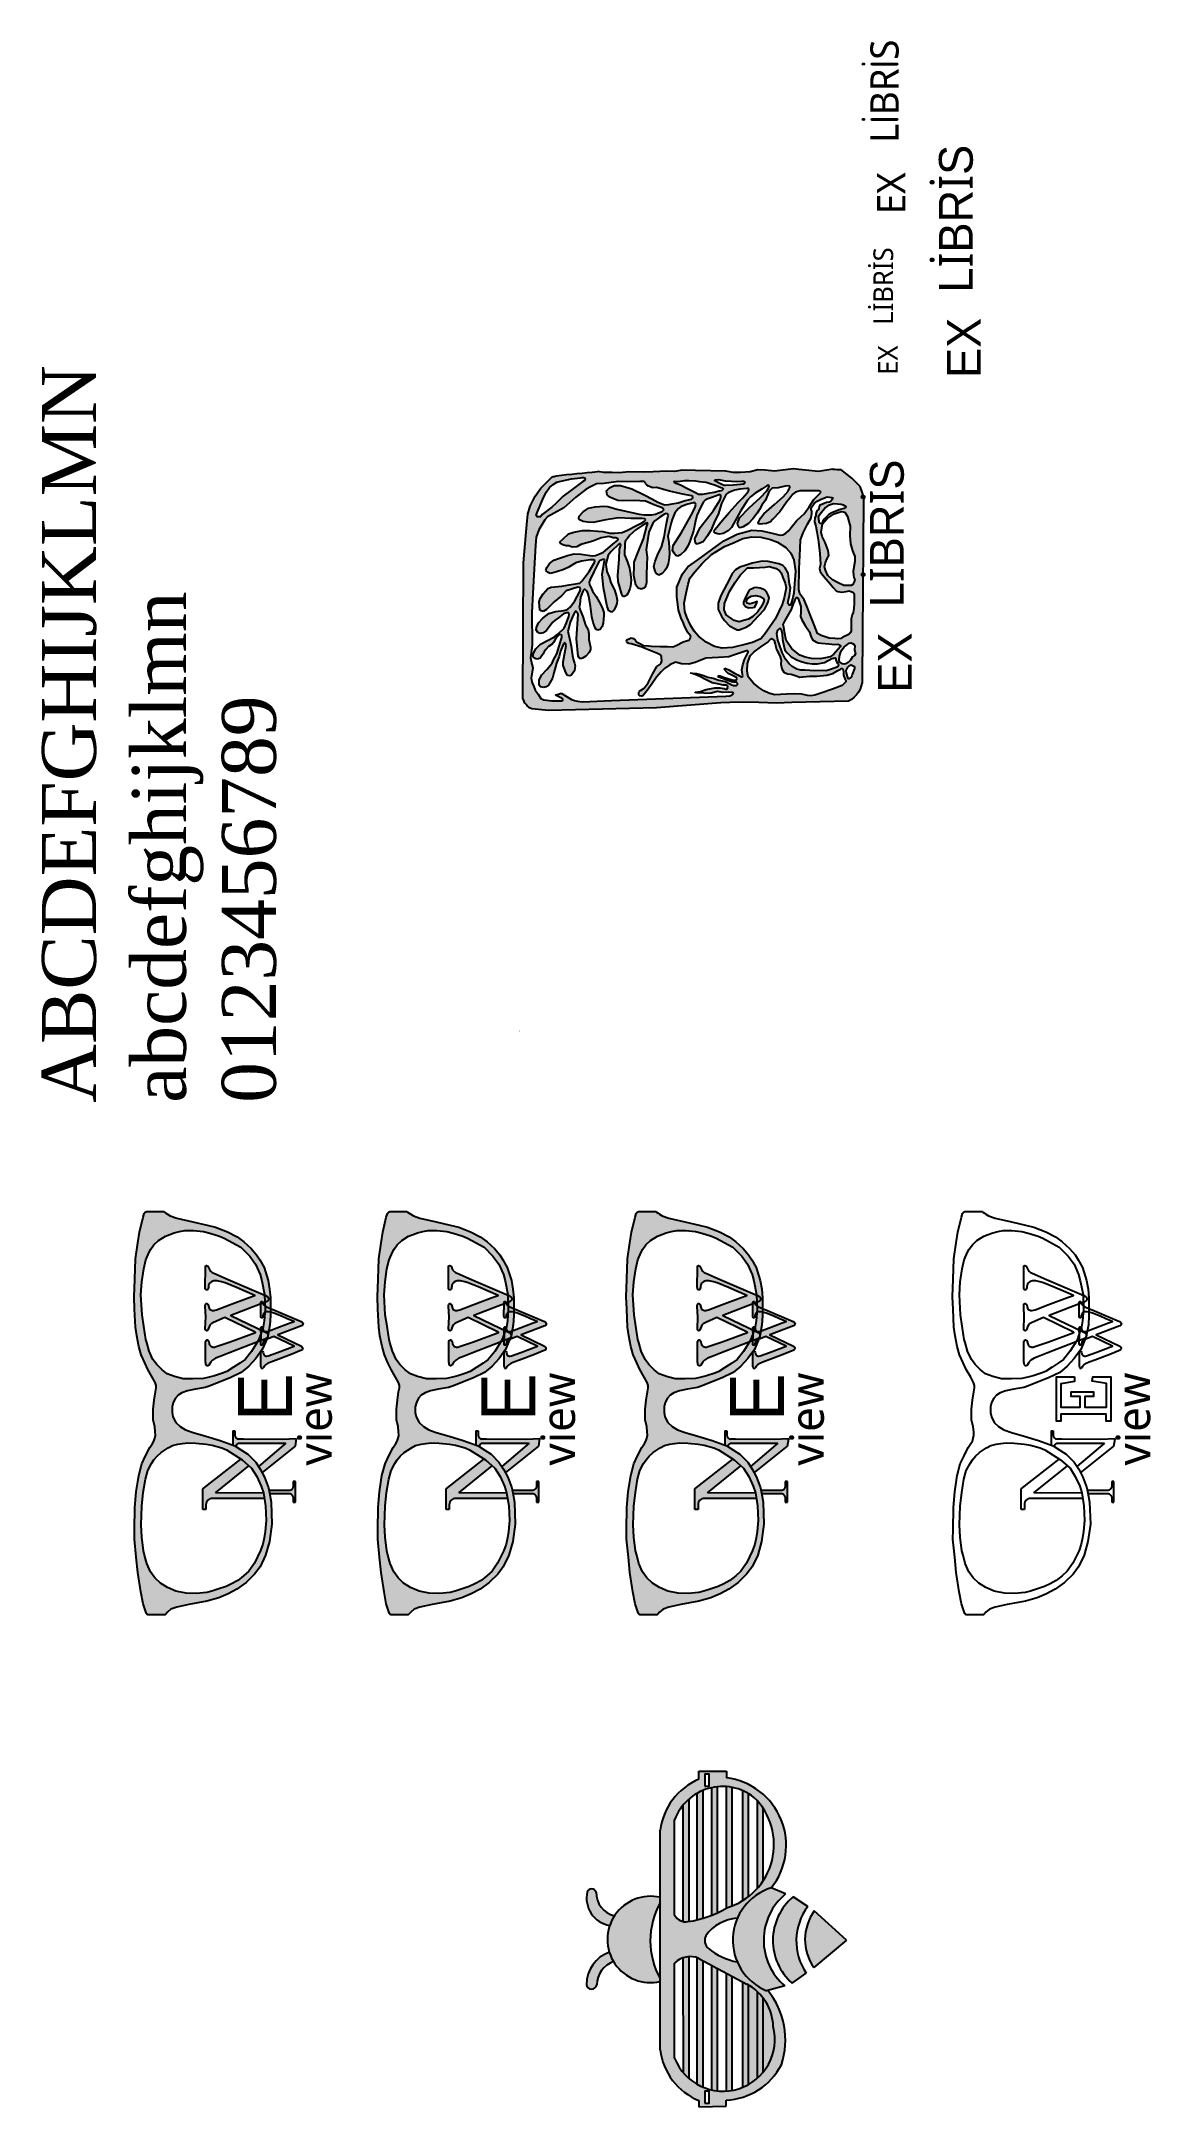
# Model space of a CAD drawing. Header units: millimetres. Extents: x -88727164121 to 1409438023, y -488056698 to 235964078476.
# Drawn here: x -109901380 to -109457376, y 8728368227 to 8729195502 of the extents above; entities that cross this region are included whole.
import ezdxf

# ---------------------------------------------------------------- set-up
doc = ezdxf.new("R2010")
doc.units = ezdxf.units.MM
doc.header["$MEASUREMENT"] = 0
doc.styles.add('Annotative', font='GOST Common.ttf')
doc.styles.add('MtXpl_Javanese_Text', font='javatext.ttf')

msp = doc.modelspace()

# ---------------------------------------------------------------- texts
at = {"color": 1, "style": 'Annotative'}
msp.add_text(' nnn', height=300, rotation=88.316396, dxfattribs=at).set_placement((-109710005.8, 8728798495.5))
at = {"color": 18, "true_color": 0x000000, "style": 'MtXpl_Javanese_Text'}
for height, p in [(0.2, (-109827592.8, 8728680581.5)), (0.2, (-109730238.6, 8728680581.5)), (0.2, (-109630660.4, 8728680581.5)), (0.2, (-109500026, 8728680581.5)), (0.134, (-109808088.2, 8728674295.2)), (0.134, (-109710734.1, 8728674295.2)), (0.134, (-109611155.9, 8728674295.2)), (0.134, (-109480521.4, 8728674295.2))]:
    msp.add_text('E', height=height, dxfattribs=at).set_placement(p)
at = {"color": 18, "true_color": 0x000000, "attachment_point": 1, "rotation": 90, "style": 'Annotative'}
for s, width, gutter_width, insert, char_height in [('{\\fMalgun Gothic|b0|i0|c0|p34;L\\fGOST Common|b0|i0|c238|p34;İ\\fMalgun Gothic|b0|i0|c0|p34;BR\\fGOST Common|b0|i0|c238|p34;İ\\fMalgun Gothic|b0|i0|c0|p34;S}', 29.804, 56430.8, (-109569558.4, 8729154760.8), 11286.1511), ('{\\fNirmala UI|b0|i0|c0|p34;L\\fMicrosoft YaHei Light|b0|i0|c238|p34;İ\\fNirmala UI|b0|i0|c0|p34;BR\\fMicrosoft YaHei Light|b0|i0|c238|p34;İ\\fNirmala UI|b0|i0|c0|p34;S}', 35.708, 67609.8, (-109542108.9, 8729094862.8), 13521.9514), ('{\\fMalgun Gothic Semilight|b0|i0|c0|p34;EX}', 29.804, 56430.8, (-109566870.2, 8729126200.6), 11286.151), ('{\\fMicrosoft YaHei Light|b0|i0|c0|p34;L\\fMicrosoft YaHei Light|b0|i0|c238|p34;İ\\fMicrosoft YaHei Light|b0|i0|c0|p34;BR\\fMicrosoft YaHei Light|b0|i0|c238|p34;İ\\fMicrosoft YaHei Light|b0|i0|c0|p34;S}', 20.839, 39456.1, (-109568354.7, 8729081903.1), 7891.2114), ('{\\fMS Reference Sans Serif|b0|i0|c0|p34;EX}', 35.708, 67609.8, (-109538888.2, 8729060644.8), 13521.951), ('{\\fMicrosoft YaHei Light|b0|i0|c0|p34;EX}', 20.839, 39456.1, (-109566475.2, 8729061934), 7891.211), ('{\\fNirmala UI|b0|i0|c0|p34;L\\fMicrosoft YaHei Light|b0|i0|c238|p34;İ\\fNirmala UI|b0|i0|c0|p34;BR\\fMicrosoft YaHei Light|b0|i0|c238|p34;İ\\fNirmala UI|b0|i0|c0|p34;S}', 35.708, 67609.8, (-109569724.7, 8728968807.5), 13521.9514), ('{\\fMS Reference Sans Serif|b0|i0|c0|p34;EX}', 35.708, 67609.8, (-109566504, 8728934589.4), 13521.951), ('{\\fLucida Calligraphy|b0|i0|c0|p66;view}', 38194.469, 988530.7, (-109798645.3, 8728625032), 13513.298), ('{\\fLucida Calligraphy|b0|i0|c0|p66;view}', 38194.469, 988530.7, (-109701291.1, 8728625032), 13513.298), ('{\\fLucida Calligraphy|b0|i0|c0|p66;view}', 38194.469, 988530.7, (-109601712.9, 8728625032), 13513.298), ('{\\fLucida Calligraphy|b0|i0|c0|p66;view}', 38194.469, 988530.7, (-109471078.5, 8728625032), 13513.298)]:
    msp.add_mtext_dynamic_manual_height_columns(s, width=width, gutter_width=gutter_width, heights=[0], dxfattribs=dict(at, insert=insert, char_height=char_height))
at = {"color": 123, "char_height": 21601.938, "attachment_point": 1, "rotation": 90, "style": 'Annotative'}
for s, insert in [('{\\fCentury Schoolbook|b0|i0|c0|p18;ABCDEFGHIJKLMN\\Pabcdefghijklmn\\P0123456789}', (-109901138.2, 8728770329.4)), ('{\\fGreekC_IV50|b0|i0|c0|p2;E}', (-109725292, 8728642789.1)), ('{\\fGreekC_IV50|b0|i0|c0|p2;E}', (-109625713.8, 8728642789.1))]:
    msp.add_mtext_dynamic_manual_height_columns(s, width=201899.439, gutter_width=1053489.6, heights=[0], dxfattribs=dict(at, insert=insert))
at = {"color": 142, "true_color": 0x10b2cb, "insert": (-109822646.1, 8728642789.1), "char_height": 21601.938, "attachment_point": 1, "rotation": 90, "style": 'Annotative'}
msp.add_mtext_dynamic_manual_height_columns('{\\fGreekC_IV50|b0|i0|c0|p2;E}', width=201899.439, gutter_width=1053489.6, heights=[0], dxfattribs=at)

# ---------------------------------------------------------------- blocks, each defined once
blk = doc.blocks.new('W')
at = {"color": 123}
for points in [[(-266994, 736859), (-266792, 735952), (-266640, 735561), (-266452, 735260), (-266230, 735002), (-265960, 734818), (-265493, 734684), (-265174, 734593), (-264694, 734620), (-263977, 734800), (-258387, 736752), (-248354, 740465), (-248475, 740524), (-260516, 746405), (-265040, 744520), (-266010, 743913), (-266518, 743358), (-266888, 742665), (-267190, 741766), (-267282, 741490, -0.7105247), (-268271, 741479), (-268368, 741872), (-268175, 746708), (-268391, 750820, -0.0796475), (-268293, 751740, -0.5345049), (-267548, 751990, -0.0713952), (-267239, 751671, -0.1766194), (-267192, 751509), (-266855, 750169), (-266668, 749860), (-266411, 749605), (-266195, 749490), (-265956, 749398), (-265800, 749342), (-265586, 749303), (-265301, 749288), (-264936, 749298), (-264513, 749365), (-263860, 749557), (-258690, 751477), (-250857, 754431), (-248504, 755318), (-252509, 756970), (-255893, 758417), (-260479, 760365), (-261889, 760781), (-263588, 761123), (-264930, 761202), (-265746, 760945), (-266338, 760489), (-266591, 760209), (-266877, 759777), (-267040, 759360), (-267126, 758890), (-267148, 758419), (-267212, 758060), (-267212, 758060), (-267346, 757777, -0.6389092), (-268250, 757784), (-268378, 758095), (-268391, 758568), (-268343, 766349), (-268338, 766776, -0.8124983), (-267355, 766971, 0.0015157), (-266893, 765891, 0.1069856), (-266227, 764960, 0.0844409), (-264993, 764172), (-259235, 761690), (-244254, 755278), (-243651, 754913, -0.6716015), (-243995, 752723), (-258204, 747247), (-244078, 740498, -0.5893809), (-243935, 738115), (-250142, 735642), (-259109, 732188), (-262450, 730876), (-264263, 730178), (-265516, 729395), (-266189, 728690), (-266612, 727969), (-266407, 728317)], [(-268269, 728398), (-268269, 736859, -1), (-266994, 736859, 0)], [(-268286, 727716, 0.7118974), (-266612, 727969, 10.8744095)]]:
    blk.add_lwpolyline(points, format="xyb", dxfattribs=at)
blk.add_lwpolyline([(-268269, 728398), (-268287, 727716)], dxfattribs=at)

# ---------------------------------------------------------------- hatches: boundary and pattern name
at = {"true_color": 0x000000}
h = msp.add_hatch(color=18, dxfattribs=at)
h.dxf.hatch_style = 1
h.paths.add_polyline_path([(-109676304.8, 8729022835), (-109678814.9, 8729023173.7, 0.00697262), (-109695224.9, 8729021457.6, 0.02620525), (-109696962.8, 8729021007.9), (-109698840.1, 8729019123.5), (-109701500.1, 8729016453.5), (-109703710.5, 8729013285.9), (-109705704.7, 8729009310.3), (-109706681.2, 8729006115.4), (-109706921, 8729003461.8), (-109707320.5, 8728999041.3), (-109708449.4, 8728986549), (-109708621.8, 8728932383.3, 0.25897454), (-109705019.8, 8728928160.1), (-109698372, 8728927464.6), (-109655150.6, 8728928580.7), (-109629366.6, 8728930475.2), (-109622181.9, 8728930850.6), (-109614208, 8728930729.5), (-109607110.4, 8728930453), (-109600988.5, 8728930611.1), (-109578278.5, 8728931197.5, 0.28038124), (-109572799, 8728940054.3), (-109572274.5, 8729011704.1, 0.025015), (-109572101.2, 8729012691.8), (-109573587.6, 8729017223.4), (-109576995.7, 8729020566.1), (-109581374.6, 8729023933.7, 0.00136406), (-109584594.2, 8729024165.7), (-109590302.8, 8729023218.4), (-109595484.7, 8729023734), (-109598258.5, 8729024021.5), (-109600273.4, 8729024230.3), (-109607953.9, 8729023321.7), (-109611720.3, 8729023695.6), (-109614646.5, 8729023816.2), (-109617674.7, 8729023062.2), (-109621582.7, 8729022823.2), (-109624512.2, 8729022809.2), (-109627424.3, 8729023337.2), (-109639497.1, 8729023580.4), (-109644940.2, 8729023690.1), (-109647976.7, 8729023200.4), (-109651143.7, 8729023310.9), (-109656435, 8729023114.1), (-109660524.3, 8729022962.1), (-109666291.6, 8729023065.4), (-109670013.2, 8729022624), (-109672921.2, 8729022745.3)])
h.paths.add_polyline_path([(-109676183.7, 8729018420.2), (-109670390.7, 8729019232.9), (-109666835.3, 8729019092.5), (-109661818.7, 8729019216.1), (-109659666.3, 8729019115.2), (-109659414.1, 8729018150.4), (-109659081.9, 8729017687.3), (-109658315.2, 8729017302.6), (-109656623.5, 8729016708.3), (-109655144.4, 8729016725.4), (-109649948.2, 8729015375.6), (-109645349.8, 8729014181.1), (-109641108.1, 8729013419.3), (-109640443, 8729013085.7), (-109640904.9, 8729012164.9), (-109641783, 8729011951.6), (-109644132.6, 8729011380.9), (-109646492, 8729010671.1), (-109648829.8, 8729010264), (-109650204.7, 8729009931.6), (-109651929, 8729009800.8), (-109654587.4, 8729010945.5), (-109656998.1, 8729012221.8), (-109659810.8, 8729013668.1), (-109665041.4, 8729016202.7), (-109669603, 8729017519.2), (-109672044.2, 8729017599.4), (-109673978.1, 8729016625.9), (-109675222.4, 8729015393), (-109674879.5, 8729013882.4), (-109673889, 8729012932), (-109672699.3, 8729012335.3), (-109670655.9, 8729011591.2), (-109668692.7, 8729011455.4), (-109664090.9, 8729011573.7), (-109659545, 8729011276.5), (-109657661.6, 8729010501.7), (-109655764.7, 8729009721.4), (-109652248.5, 8729008324.8), (-109652336.7, 8729007498.3), (-109653592.5, 8729006950.2), (-109654361.6, 8729006614.6), (-109655627.8, 8729006060.5), (-109657032.1, 8729005842.8), (-109660115.7, 8729005801.1), (-109662146.5, 8729006112.7), (-109670975.4, 8729008040.8), (-109674605.4, 8729009172.7), (-109676252.2, 8729009356.5), (-109679654.5, 8729009053.4), (-109682352.6, 8729008516.8), (-109684546.6, 8729007100.3), (-109686086.5, 8729005239), (-109686277.1, 8729004357.6), (-109685990.4, 8729003781.6), (-109684488.2, 8729003121.7), (-109682661.8, 8729002962.9), (-109680526.6, 8729002777.4), (-109676065.6, 8729003734.1), (-109670361.2, 8729004571), (-109665370.5, 8729004426.4), (-109661097.2, 8729004302.6), (-109659574.3, 8729004205.9), (-109659552.9, 8729003490.7), (-109661094.2, 8729002624.8), (-109662870.5, 8729001711.6), (-109667061.9, 8728999556.7), (-109668938, 8728998796.2), (-109671888.1, 8728998449), (-109673855.2, 8728998470.1), (-109676698.5, 8728999142.2), (-109678642.2, 8728999329.8), (-109681670.6, 8728999622.1), (-109684810.4, 8728999508.6), (-109688235.7, 8728998846.6), (-109690321.5, 8728998243.9), (-109692665.5, 8728996121.5), (-109693814.3, 8728994990.8), (-109693505.5, 8728994253.9), (-109692677, 8728993780), (-109691313.4, 8728993445.2), (-109690251.5, 8728993475.2), (-109688966, 8728992830.4), (-109687046.9, 8728993038.7), (-109685508.3, 8728993985.9), (-109683022.9, 8728994661.9), (-109680698.3, 8728995294.3), (-109677252.8, 8728996590.6), (-109674243, 8728997142.8), (-109672475.4, 8728996596.7), (-109670643.6, 8728996577.2), (-109670477, 8728995923), (-109671315.2, 8728995124.7), (-109672589.9, 8728994050.4), (-109674601.1, 8728992355.4), (-109676385.3, 8728990851.7), (-109678258.1, 8728990104.6), (-109679582.8, 8728989506), (-109680824.7, 8728989365.7), (-109681895.1, 8728989567.6), (-109685359.1, 8728990114.1), (-109688077.8, 8728990263.3), (-109690800.6, 8728989566.1), (-109694047.1, 8728988414.8), (-109696248.9, 8728987634), (-109698000.9, 8728986350.5), (-109699103.5, 8728984777.9), (-109699423, 8728983515.2), (-109698560.3, 8728982768), (-109697762.6, 8728982367.8), (-109697113.4, 8728982522.8), (-109695141, 8728982993.7), (-109692662.5, 8728983866.1), (-109690527.6, 8728984696.2), (-109687407.3, 8728986625.1), (-109685243.8, 8728987259.6), (-109681602.3, 8728987756.1), (-109679838.9, 8728987847.1), (-109679843.4, 8728986961.3), (-109680641.1, 8728985627.3), (-109682123.7, 8728983148.1), (-109683884.6, 8728980801.4), (-109685626.2, 8728978480.5), (-109687527.3, 8728978231), (-109690154.6, 8728977822.2), (-109693082.2, 8728977283.2), (-109697257.5, 8728976811.2), (-109698606.7, 8728976316.4), (-109700580.3, 8728974158.6), (-109701743, 8728972363.3), (-109702094.3, 8728970965.8), (-109701918, 8728967659.5), (-109701289.7, 8728967344.3), (-109700535.3, 8728967175.9), (-109699206.6, 8728967943.4), (-109698441.3, 8728968742), (-109696169.8, 8728970994.8), (-109693213.4, 8728973440.6), (-109691281.4, 8728975327.1), (-109685796.6, 8728977072), (-109685645.4, 8728976056.9), (-109685825.1, 8728975062.5), (-109687890.6, 8728971422.3), (-109690222, 8728968217.5), (-109691311.6, 8728967750.5), (-109692285.1, 8728967526.1), (-109695648.5, 8728967087), (-109698252.7, 8728966356.3), (-109700717.4, 8728964461.2), (-109702328, 8728962524.7), (-109703211.9, 8728960762.5), (-109703327.7, 8728959793.8), (-109702683.7, 8728958696.3), (-109701876.2, 8728958260.3), (-109700479.6, 8728958612.9), (-109699210.3, 8728959447), (-109697656, 8728961544), (-109696699.8, 8728962834), (-109695737.8, 8728963579.2), (-109694418.3, 8728964601.3), (-109692431.2, 8728966140.4), (-109690346.3, 8728966894.4), (-109690130, 8728965979.4), (-109690306.9, 8728965085.2), (-109691237, 8728962530.7), (-109692102, 8728960454.3), (-109692799, 8728959815.2), (-109695638.9, 8728957211.3), (-109701570.8, 8728953966.8), (-109703471, 8728952208.5), (-109704524.7, 8728950107.7), (-109704572.3, 8728949096.1), (-109704323.6, 8728948577), (-109703470.8, 8728948149.2), (-109702748.7, 8728948017.1), (-109701687.3, 8728948490.2), (-109700500.6, 8728950138.4), (-109700147.1, 8728950954.7), (-109699411.8, 8728951852.3), (-109698356.3, 8728953140.8), (-109696961.2, 8728954029.7), (-109696378, 8728954637.7), (-109695610.1, 8728956168.7), (-109694377.6, 8728957586.1), (-109693440.3, 8728958027.1), (-109692857.8, 8728957149.1), (-109693258.2, 8728955907.8), (-109694136.3, 8728953185.4), (-109695096.1, 8728950210.1), (-109696342.7, 8728947750.7), (-109696985.6, 8728946469), (-109699099.3, 8728943903), (-109701082.6, 8728941732.5), (-109702107.5, 8728939689.1), (-109702181.1, 8728937568.1), (-109701543.3, 8728936992.4), (-109700317.5, 8728936697.3), (-109699257.1, 8728936932.6), (-109698413, 8728937660.1), (-109696805.1, 8728940368.6), (-109696214.9, 8728942488.1), (-109695546.7, 8728944887.9), (-109695234.7, 8728946360.9), (-109694105.5, 8728949053.4), (-109693545.9, 8728951240.6), (-109692074.9, 8728954882.5), (-109691576.2, 8728954338.1), (-109691370.7, 8728953455.8), (-109692513.5, 8728947015), (-109692531, 8728945432.2), (-109691513.2, 8728942693.3), (-109690751.1, 8728941538.4), (-109689817.5, 8728941360), (-109689025.8, 8728941918.8), (-109687956.5, 8728943290.7), (-109687774, 8728945395.5), (-109687939.3, 8728946416.8), (-109688427.3, 8728947594), (-109688723.1, 8728949420.5), (-109689325, 8728953264.8), (-109689971.7, 8728956283.6), (-109690591.1, 8728959174.7), (-109690395.7, 8728959995.3), (-109689721.9, 8728962825.7), (-109688261.1, 8728966210.7), (-109687713.1, 8728967303.3), (-109686900.9, 8728966895.9), (-109686555.4, 8728966095.8), (-109687197.1, 8728956122.6), (-109686463.5, 8728949190.6), (-109686158.3, 8728948541.7), (-109685474.6, 8728948198.8), (-109684741, 8728948409.4), (-109683494.9, 8728949165), (-109682147, 8728950681.3), (-109681627, 8728951941.2), (-109681630.7, 8728952865.1), (-109682279.1, 8728955962.9), (-109682238.9, 8728958330.1), (-109682466.5, 8728959817.7), (-109683588.2, 8728961596.4), (-109684601.8, 8728965105.2), (-109685693.5, 8728967658.1), (-109686149.5, 8728968886.3), (-109685830.7, 8728969931.2), (-109685519.1, 8728972872.4), (-109684274.3, 8728975996.6), (-109683751.1, 8728975937.2), (-109682766.1, 8728975017.4), (-109682224.2, 8728973189.9), (-109681625.3, 8728969263.8), (-109681063.6, 8728964927.7), (-109680510.5, 8728962717), (-109679662.1, 8728960557), (-109679299.5, 8728959920.3), (-109678652.6, 8728959595.8), (-109677760.5, 8728959958.5), (-109676946.4, 8728961156.5), (-109676550.9, 8728962490.7), (-109676368.2, 8728964093.5), (-109676201.1, 8728965559.2), (-109676261.7, 8728966673.7), (-109676680.3, 8728967889.1), (-109677042.8, 8728968942), (-109678168.1, 8728970987.3), (-109679287.1, 8728973067.2), (-109680738.9, 8728975203), (-109681419, 8728976798.4), (-109682258.9, 8728978456.9), (-109681741.3, 8728979970.8), (-109680239.8, 8728982964.3), (-109678753.7, 8728985914.2), (-109678008.1, 8728987400.7), (-109675982.8, 8728988297.2), (-109675822.3, 8728987558), (-109676166.1, 8728986771), (-109676424.9, 8728985011.8), (-109676944.7, 8728982040.5), (-109676325.9, 8728976545.8), (-109674902.1, 8728969184.9), (-109674225.9, 8728967447.6), (-109673161.1, 8728966913.4), (-109672197.4, 8728967634.5), (-109671568.1, 8728968889.1), (-109671058.8, 8728970290.1), (-109670919.2, 8728971639.9), (-109671114.5, 8728973136.1), (-109671909.6, 8728975793.7), (-109673381.5, 8728978626.6), (-109674156.4, 8728981005.5), (-109675094.9, 8728983167.2), (-109675461.6, 8728985977.6), (-109674848.4, 8728988257), (-109674459.5, 8728989667), (-109673351, 8728991204.6), (-109670257, 8728994130.3), (-109669923.3, 8728994371.9), (-109669362.1, 8728994090.4), (-109669579.6, 8728993290.6), (-109669910, 8728992075.6), (-109670163.2, 8728988087.7), (-109670580.9, 8728981508.5), (-109670442.8, 8728979120.5), (-109669180.6, 8728974524.2), (-109668707.3, 8728973435.5), (-109668391.1, 8728973173.5), (-109667995.1, 8728973163.9), (-109667087.8, 8728973721.1), (-109666603.6, 8728974387.2), (-109665789.2, 8728976168.2), (-109665630.2, 8728977252.2), (-109665275.6, 8728979669.7), (-109665610.2, 8728981912.8), (-109665992.8, 8728984477.7), (-109666918.1, 8728987256.1), (-109667974.6, 8728989850.6), (-109667872.2, 8728994945.5), (-109667573.6, 8728995540.8), (-109666913.8, 8728996171.7), (-109665804.6, 8728997632.8), (-109663381, 8728999816.9), (-109660970.9, 8729001436.3), (-109659356.6, 8729002511.8), (-109658618.8, 8729002871.3), (-109658761.6, 8729001916.6), (-109659058, 8729001251), (-109660420.1, 8728996185.1), (-109662677.8, 8728990646), (-109664056.8, 8728986934.9), (-109664107.1, 8728985302.6), (-109664221.4, 8728981595.1), (-109663397, 8728977648.4), (-109662495.1, 8728976485.5), (-109661129.9, 8728976107.5), (-109659959.4, 8728976533.4), (-109659442.8, 8728977563.4), (-109659220.3, 8728978703.9), (-109659228.4, 8728980100.8), (-109659167.5, 8728981832.9), (-109659025.3, 8728985880), (-109658919.6, 8728988886), (-109659329.9, 8728991795.9), (-109658637.7, 8728996334.1), (-109658246.5, 8728998899.4), (-109656648, 8729002523.5), (-109655806.3, 8729003472.8), (-109653892.7, 8729004841.4), (-109651403.4, 8729006493.8), (-109650249.6, 8729005915), (-109650691.6, 8729005033.8), (-109651354.1, 8729001645.5), (-109652145, 8728996901.1), (-109653217, 8728992898.6), (-109654470.2, 8728990400.2), (-109655646.7, 8728987315.4), (-109656257.1, 8728985183.5), (-109655693.8, 8728983237.6), (-109655193.1, 8728982210.1), (-109654224.2, 8728981724.1), (-109652869.1, 8728982356.4), (-109651762.3, 8728983474), (-109651214.1, 8728984486.8), (-109650520.1, 8728986249.9), (-109650060, 8728988649.4), (-109649939.8, 8728990406), (-109650046.7, 8728992812.8), (-109650285.6, 8728994784.3), (-109650620.4, 8728997323), (-109649346.6, 8729002623.1), (-109648953, 8729004023.9), (-109647836.6, 8729006694.9), (-109646399.1, 8729008362.5), (-109645340.5, 8729009137.5), (-109642661.2, 8729010165.2), (-109639773.3, 8729010720.3), (-109639400, 8729010093.4), (-109639705.7, 8729008803.8), (-109641363.2, 8729005499.3), (-109645181.7, 8728998704.9), (-109648534.7, 8728993537.2), (-109648702.3, 8728991603.8), (-109648068.9, 8728990542), (-109647475.5, 8728989555.8), (-109646614.4, 8728989333.5), (-109645552.8, 8728989862.9), (-109643874.4, 8728991357.6), (-109642592.2, 8728993241.9), (-109641863.7, 8728995207.7), (-109640287.1, 8728999461.7), (-109639700.6, 8729002743.7), (-109638972.3, 8729005525.1), (-109637527.9, 8729008828.7), (-109636412.3, 8729011052.7), (-109635678.7, 8729011667.2), (-109634626.2, 8729012213.1), (-109633007.9, 8729012783.6), (-109629524.5, 8729014011.7), (-109629340, 8729013222.1), (-109629715.8, 8729011907.3), (-109630597.8, 8729010336), (-109632353.3, 8729007577.1), (-109637673.4, 8729000782.8), (-109639851.1, 8728996263.9), (-109639569.2, 8728994485.8), (-109638876, 8728994138.1), (-109638154, 8728994337.7), (-109636499.7, 8728995069), (-109634694.3, 8728997434), (-109633338.1, 8728999809.9), (-109631808.7, 8729003398.4), (-109630526.6, 8729005954.4), (-109629082.8, 8729010438.3), (-109628148.8, 8729012300.5), (-109627269.9, 8729014052.6), (-109626543.8, 8729014697.4), (-109625252.7, 8729015172), (-109623806, 8729015703.9), (-109621777.5, 8729016143.2), (-109618203.1, 8729016504.9), (-109618179.9, 8729015628.3), (-109618862, 8729014649.4), (-109620683.8, 8729012538.5), (-109622423.6, 8729010717.2), (-109626137, 8729006829.8), (-109628740.1, 8729003719.3), (-109631675.8, 8729000076.2), (-109632187.7, 8728999055.5), (-109631520.7, 8728998457.9), (-109630805.2, 8728998161.1), (-109629890.3, 8728998076.4), (-109628472.5, 8728998368.2), (-109626533.4, 8728999461), (-109625108.1, 8729000781.8), (-109624391.2, 8729002188.9), (-109621543.8, 8729007252), (-109618804.3, 8729011685.9), (-109617561.8, 8729013078.3), (-109615659.3, 8729014523.8), (-109612919.4, 8729016266.5), (-109610567.8, 8729017762.3), (-109610012.6, 8729017483.9), (-109610207.6, 8729016918.5), (-109610367.3, 8729016455.7), (-109610959.4, 8729015431.3), (-109613616, 8729012663), (-109615006.3, 8729011394), (-109618092.8, 8729008576.8), (-109621902.3, 8729004649.5), (-109622746.4, 8729002315.5), (-109622424.5, 8729001230), (-109622056, 8729000746.8), (-109621618.8, 8729000683.9), (-109620533.7, 8729001035.1), (-109618299.8, 8729002401.9), (-109616604.7, 8729004280.6), (-109614936.6, 8729006449.6), (-109613958.3, 8729008027.5), (-109612951.5, 8729009651.2), (-109611511.2, 8729011676.9), (-109610101.7, 8729015257.7), (-109609353.4, 8729015978.8), (-109608834.9, 8729016478.5), (-109606531.7, 8729016663.7), (-109602819.6, 8729017547.4), (-109601506.8, 8729017286), (-109601998.7, 8729016305.3), (-109602512.7, 8729015291.2), (-109604515.7, 8729013026.7), (-109606756.3, 8729011025.8), (-109607982.5, 8729009930.7), (-109612140.4, 8729006217.7), (-109613534.9, 8729004505.4), (-109614446.2, 8729002688.6), (-109614408.6, 8729002401.7), (-109614139.4, 8729002266.7), (-109613605.6, 8729002144), (-109612567.7, 8729002260.6), (-109611172.4, 8729002417.4), (-109609601.3, 8729002968.3), (-109608687.3, 8729003959.4), (-109605848.8, 8729007037.3), (-109603067.8, 8729010923.7), (-109601859.5, 8729012452.1), (-109600002.3, 8729014801.2), (-109597599.9, 8729015510.8), (-109589762.5, 8729015466.1), (-109589349.5, 8729014832.1), (-109589735.5, 8729014331.4), (-109592138.4, 8729011927.4), (-109594094.2, 8729009087.7), (-109596100.1, 8729006175.2), (-109597200, 8729005177.3), (-109599086.6, 8729003465.8), (-109602362.5, 8728999469.2), (-109604157.7, 8728997805.8), (-109605605.3, 8728997732.8), (-109606686.7, 8728997975.3), (-109608326.3, 8728998343.5), (-109612970.5, 8728999386.4), (-109616990, 8728999707.9), (-109622900.8, 8728998058.3), (-109628269.8, 8728995478.7), (-109633166.9, 8728991813.4), (-109638600.9, 8728987746.1), (-109642613.6, 8728985066.5), (-109644819.5, 8728982205.2), (-109647069.7, 8728976889.6), (-109646958.6, 8728973091), (-109646304, 8728967587.7), (-109645166.2, 8728964080.5), (-109644605.4, 8728963101.6), (-109643969.6, 8728961438.3), (-109642773.8, 8728958903.8), (-109641291, 8728957141.5), (-109642036.8, 8728955654.7), (-109642779.2, 8728955454.2), (-109644496.1, 8728954990.5), (-109648204, 8728952978.2), (-109650821.6, 8728953047.6), (-109653703.2, 8728953124.1), (-109657168.9, 8728953216), (-109658272, 8728953372.9), (-109660305.3, 8728953485.4), (-109661596.8, 8728954133.2), (-109663219.3, 8728954947), (-109663683, 8728955791.1), (-109664320.6, 8728956367.3), (-109665285.6, 8728956514), (-109666914.4, 8728955873.1), (-109667215, 8728955195.5), (-109666853.2, 8728954658.9), (-109666223.1, 8728954342.9), (-109665286.3, 8728954188.1), (-109663975.9, 8728953773.6), (-109660957.6, 8728952818.7), (-109659444.7, 8728952200.3), (-109653761.2, 8728949877.2), (-109653210.8, 8728949147.8), (-109653165.1, 8728948520.5), (-109653031.8, 8728946689.4), (-109653862.8, 8728945939.6), (-109654997.7, 8728945090.3), (-109656777.5, 8728942062.8), (-109658550.4, 8728938528.1), (-109660055.6, 8728936396.5), (-109661512.3, 8728935456.9), (-109662082.4, 8728935023.2), (-109662198.2, 8728934505.3), (-109662253.9, 8728933863.7), (-109662044.7, 8728933377.4), (-109661291.5, 8728933158.1), (-109660762.3, 8728933194.9), (-109659279.7, 8728934909), (-109657215.7, 8728937935.4), (-109655208.5, 8728940878.4), (-109653333.6, 8728942952.1), (-109651967.8, 8728944228.1), (-109649877, 8728945722.4), (-109647553.5, 8728946771), (-109645140.7, 8728946160.3), (-109642192.6, 8728946065), (-109639633.6, 8728946670.4), (-109635422.5, 8728948415.3), (-109630370.8, 8728948711.7), (-109626273.1, 8728948952.2), (-109623909.4, 8728949730.4), (-109618437.4, 8728951532.1), (-109618429.2, 8728950866.7), (-109619918.9, 8728947896.8), (-109620590, 8728945814.7), (-109620955.5, 8728943775), (-109620772.2, 8728941918.4), (-109620597.4, 8728940949.3), (-109621396.2, 8728941001.2), (-109621946.9, 8728941301.5), (-109622662.1, 8728941721.2), (-109623947.5, 8728942475.7), (-109626185.8, 8728943789.2), (-109627863.3, 8728944353), (-109628037.3, 8728944006.1), (-109626888, 8728942700.6), (-109626437.8, 8728942283.7), (-109625051.9, 8728941588.5), (-109622876.9, 8728940612), (-109622966, 8728939951.8), (-109623613.8, 8728939616.9), (-109624413.5, 8728939628.9), (-109626563.8, 8728940318.7), (-109628291.1, 8728940872.9), (-109629631.4, 8728941302.9), (-109630452.3, 8728941322.9), (-109630626.9, 8728941145), (-109630232.6, 8728940758.1), (-109627629.2, 8728939848.9), (-109625584.3, 8728939134.7), (-109624235.8, 8728938739.4), (-109623594.3, 8728938772.5), (-109622676.4, 8728938819.8), (-109622783.3, 8728937476.3), (-109623617.2, 8728937510.8), (-109624723.5, 8728937556.6), (-109625845.3, 8728938186.5), (-109627604.3, 8728939068.8), (-109630265.2, 8728939633.8), (-109632522.8, 8728940421.1), (-109634558.2, 8728940805.2), (-109636332.5, 8728941425.7), (-109638030.8, 8728941985.4), (-109639112.8, 8728942341.9), (-109641250.3, 8728942421.1), (-109640848.5, 8728942219.6), (-109639718.9, 8728941901.5), (-109637798.8, 8728941019.3), (-109635827.1, 8728940030.3), (-109632927.8, 8728938576), (-109630782.7, 8728938102.1), (-109628539.2, 8728937606.5), (-109626956.3, 8728937615.8), (-109626480.2, 8728936960.3), (-109627068.6, 8728935787.2), (-109628115.3, 8728936312.2), (-109629660.2, 8728936583.8), (-109631775.2, 8728936482.8), (-109635273.2, 8728935836), (-109637529.1, 8728935006.4), (-109639666, 8728934818.3), (-109639733.7, 8728934683.3), (-109639048, 8728934528.1), (-109637053.2, 8728934511.3), (-109635442.5, 8728934308), (-109633293.4, 8728934452.9), (-109630752.4, 8728935030.7), (-109628553.1, 8728934728.4), (-109626474.4, 8728934784.2), (-109625178.9, 8728934721.5), (-109624220.2, 8728934675), (-109624653.7, 8728933810.8), (-109625769.4, 8728933355.6), (-109627422.2, 8728933197), (-109673192.4, 8728931465.7), (-109684828, 8728930876.4), (-109686758.3, 8728931216.4), (-109688723.3, 8728931562.6), (-109693349.5, 8728934462.3), (-109694433.9, 8728934005.5), (-109695420.6, 8728933589.9), (-109695290.7, 8728933456.2), (-109692423.4, 8728932053), (-109692870.6, 8728931320.2), (-109694139.4, 8728931314.1), (-109697100.2, 8728931299.8), (-109700203.1, 8728931690.9), (-109701474.4, 8728932328.6), (-109702567.4, 8728933968.2), (-109703726.8, 8728935638.3), (-109704309.1, 8728937027.3), (-109704927.9, 8728938503.3), (-109705264.3, 8728940445.1), (-109704704.9, 8728944560.2), (-109705113.4, 8728946069.6), (-109705538.1, 8728948504.2), (-109704898.6, 8728953587.5), (-109705073.3, 8728966699.8), (-109704664.8, 8728974431.7), (-109704151.3, 8728984153), (-109703657.5, 8728993498.9), (-109703353.3, 8728996946.6), (-109702293.2, 8728999851.9), (-109699816.9, 8729003791), (-109698848.8, 8729004995.3), (-109696129.9, 8729006511.9), (-109692282.8, 8729008652.6), (-109687456.5, 8729012966.6), (-109683290, 8729016096.4), (-109681520.2, 8729017010.9), (-109679208.3, 8729018230.4)], flags=16)
h.paths.add_polyline_path([(-109684696.7, 8729019137.6), (-109689511.7, 8729015533.9), (-109692513, 8729013287.5), (-109695511.4, 8729010367.7), (-109697055.9, 8729008863.6), (-109700909, 8729005902.4), (-109701625.4, 8729005066.7), (-109702919.1, 8729005083.8), (-109703265.5, 8729005612.9), (-109702987.7, 8729006717.5), (-109700295.4, 8729012989.5), (-109699235, 8729015103.6), (-109698009.6, 8729016720.5), (-109696477.2, 8729018005.3), (-109695000.5, 8729018943), (-109693453.4, 8729019352), (-109689247.1, 8729020223.8), (-109685563.5, 8729020699.5), (-109684943.4, 8729020779.6), (-109684039.5, 8729020896.3), (-109683543.3, 8729019744.4)], flags=16)
h.paths.add_polyline_path([(-109647965.6, 8729019271.5), (-109646569.1, 8729019150.2), (-109643843.7, 8729019520.5), (-109642171.3, 8729019600.2), (-109639533.6, 8729019438.1), (-109637886.6, 8729019135.3), (-109636721.9, 8729019038.5), (-109635292.7, 8729018919.7), (-109634104.1, 8729018522.8), (-109631483.3, 8729017727.5), (-109629407.4, 8729016844.4), (-109628344.1, 8729016397.1), (-109628926.3, 8729015530.2), (-109630098.8, 8729015345.6), (-109632048.5, 8729014845.1), (-109634670.6, 8729014329.7), (-109636801.8, 8729014045.4), (-109638334.6, 8729014007.1), (-109639592, 8729014637.8), (-109642482.2, 8729016137), (-109642706.3, 8729016295.8), (-109645548.3, 8729017721.4), (-109648209.9, 8729018784.5)], flags=16)
h.paths.add_polyline_path([(-109631589.5, 8729019822.8), (-109630315.5, 8729019946.6), (-109627676.5, 8729019454.7), (-109625207, 8729019279.1), (-109623131.6, 8729019131.6), (-109620327.2, 8729019433), (-109619709.9, 8729018925.7), (-109620147.6, 8729018053), (-109621522.1, 8729018043.2), (-109624475, 8729017748.5), (-109627543.2, 8729017641.1), (-109628378.9, 8729017611.8), (-109630345.4, 8729018692.2), (-109632077.8, 8729019561.2)], flags=16)
h.paths.add_polyline_path([(-109636910.8, 8728986292.5), (-109633134.3, 8728989910.7), (-109627990.5, 8728993093.8), (-109624135.4, 8728994794.2), (-109620667.7, 8728996323.8), (-109617019.9, 8728997036.3), (-109613431.9, 8728996869.2), (-109609487.7, 8728995923.5), (-109606717.9, 8728994904.6), (-109603344.9, 8728992764.9), (-109601367.4, 8728990492.9), (-109600231.7, 8728987870.7), (-109599479.6, 8728983256), (-109599905.9, 8728978181.1), (-109600209, 8728974571.3), (-109600563.4, 8728972624.5), (-109601284.6, 8728970449.7), (-109601537.8, 8728969686.3), (-109602206.6, 8728969662.4), (-109602547.1, 8728970480.6), (-109602474.2, 8728971257.7), (-109601909.1, 8728973458.1), (-109601575.1, 8728976461.1), (-109601876.4, 8728978197.9), (-109602454.6, 8728982465.5), (-109603639.2, 8728984573.6), (-109604663.8, 8728985493.1), (-109606196.2, 8728986261.7), (-109610471.6, 8728987166.4), (-109612915.9, 8728987278.5), (-109616936.4, 8728986467.2), (-109619305.6, 8728985664.7), (-109621814.4, 8728984815), (-109623521, 8728983861.9), (-109624881.6, 8728982318.2), (-109625863.7, 8728980360.2), (-109629464.6, 8728973538.5), (-109630481.3, 8728970474.2), (-109630430, 8728967876.5), (-109629114.9, 8728965270.8), (-109627937.5, 8728963533.4), (-109625985.4, 8728961400.5), (-109624004.3, 8728960271.7), (-109622872.8, 8728959739), (-109622033.8, 8728959808), (-109619211.8, 8728960862.3), (-109617563, 8728961902.9), (-109614277.4, 8728965434.5), (-109612000, 8728967882.4), (-109610704.8, 8728970320.6), (-109610504.1, 8728971052), (-109610086.8, 8728972572.9), (-109610407.1, 8728973610.1), (-109611052.4, 8728974710.5), (-109611955, 8728975739.9), (-109613652.7, 8728976479.6), (-109615281.1, 8728976749.1), (-109616008.7, 8728976544.6), (-109617784.7, 8728975766.5), (-109618398.4, 8728975140.6), (-109619307.2, 8728973328.9), (-109620327.1, 8728970804.4), (-109620325.1, 8728970120.1), (-109619536.8, 8728969177.1), (-109618306.1, 8728968559.8), (-109615863.9, 8728968793.2), (-109614951.5, 8728970574.5), (-109614874.7, 8728971150.3), (-109615821.4, 8728970753.9), (-109617674.1, 8728970242.4), (-109618107.4, 8728970122.8), (-109619184.7, 8728970663.2), (-109618840.5, 8728972350.8), (-109617294.6, 8728973224.2), (-109615344, 8728973575), (-109612703.3, 8728972818.6), (-109612082.7, 8728971624.2), (-109612522, 8728970433.5), (-109613476.4, 8728968530.8), (-109614755, 8728966881.1), (-109616555.9, 8728965147.8), (-109618345.3, 8728963995.9), (-109620375.9, 8728963455.5), (-109622127, 8728962989.5), (-109624101.3, 8728963522), (-109627267.6, 8728965793.2), (-109628077.3, 8728967827.2), (-109627934.1, 8728970313.3), (-109625894.4, 8728975074.6), (-109623829.1, 8728978631.6), (-109621528.8, 8728981757.3), (-109619760.4, 8728983533.7), (-109618727.8, 8728984571), (-109616215.6, 8728984594.6), (-109611713.2, 8728984882.7), (-109610046.6, 8728985115.6), (-109608664.5, 8728984760.2), (-109607283.9, 8728984276.4), (-109605442.6, 8728983024.8), (-109604577.9, 8728980694.1), (-109603690.1, 8728978430), (-109603325.9, 8728976578.7), (-109604021.9, 8728972653.6), (-109604882.7, 8728969854.9), (-109607701, 8728964090.3), (-109611937.5, 8728957885.2), (-109613373.5, 8728956112.5), (-109616764.6, 8728954682.1), (-109619328.7, 8728953991.8), (-109624721.5, 8728952663.6), (-109628853.6, 8728952481.2), (-109631983.7, 8728953043), (-109635307.7, 8728954832.8), (-109638410.4, 8728957246.4), (-109640090.3, 8728959187.9), (-109641531.9, 8728961668.6), (-109642993.2, 8728964830.7), (-109643825.9, 8728967135.1), (-109644107.6, 8728970459.9), (-109643332, 8728974494.8), (-109642432.3, 8728978102.9), (-109641835.3, 8728980497), (-109639846.4, 8728982947.4)], flags=16)
h.paths.add_polyline_path([(-109597530.5, 8728995820.3), (-109596401, 8728998688.6), (-109594664.9, 8729002149.6), (-109593309.5, 8729004644.7), (-109592941, 8729006310.6), (-109593001.7, 8729007315.2), (-109593449.6, 8729008336), (-109592055.8, 8729010385.8), (-109590851.9, 8729011299.2), (-109589315.3, 8729012058.3), (-109586823.6, 8729013069.2), (-109585962.5, 8729012956.6), (-109584603.1, 8729012779), (-109584838.4, 8729011650.7), (-109586045.8, 8729010936.1), (-109587170, 8729010792.6), (-109589784.7, 8729009672.9), (-109590057.4, 8729009129.2), (-109590144.1, 8729008097.5), (-109590931, 8729007394.8), (-109591143.4, 8729006971.3), (-109591347, 8729006139.8), (-109591357.3, 8729005614.9), (-109591845.7, 8729004625.6), (-109591872.1, 8729003001), (-109591454.4, 8729001293.9), (-109590973, 8728998988.2), (-109590327, 8728995011), (-109589759.1, 8728990294.6), (-109589579.2, 8728985958.4), (-109589928.8, 8728984358.9), (-109589704.2, 8728983098.8), (-109589088.9, 8728982328.5), (-109588092.4, 8728980972.1), (-109585524, 8728977997.9), (-109584475, 8728976783.1), (-109583224.2, 8728975444.9), (-109582527.9, 8728975074.2), (-109580927.8, 8728974917.6), (-109579267, 8728975182.8), (-109578055, 8728975376.3), (-109576403.9, 8728974949.3), (-109576065.2, 8728974257.6), (-109576104.8, 8728970431.7), (-109576126.1, 8728968374), (-109576381.8, 8728966780.4), (-109576864.8, 8728965817.6), (-109577217.4, 8728964241.8), (-109577229, 8728961534.6), (-109577239.6, 8728959049), (-109578110.1, 8728958058.2), (-109579446.5, 8728957422.5), (-109580588.6, 8728956879.2), (-109581385.2, 8728956291.9), (-109582720.9, 8728956142.9), (-109583728.4, 8728956322.9), (-109586044, 8728956421.6), (-109589207.2, 8728957525.3), (-109590749.8, 8728958299), (-109592108.7, 8728961827.5), (-109593621.7, 8728965756.1), (-109595052.8, 8728969258.3), (-109596062.3, 8728971728.6), (-109597825.3, 8728974140.8), (-109598129.3, 8728975869.8), (-109598067.2, 8728984197), (-109597721.6, 8728992172.3)], flags=16)
h.paths.add_polyline_path([(-109589136.3, 8729006953.1), (-109587834, 8729008501.1), (-109585907.5, 8729009863.4), (-109584358.2, 8729010378.3), (-109582695.3, 8729010293.5), (-109580879.3, 8729009991.7), (-109579750.6, 8729009409.2), (-109579108.3, 8729009087), (-109580079.4, 8729008313.8), (-109582100.2, 8729007790.4), (-109584978.3, 8729006685.9), (-109586134.5, 8729006011.9), (-109586962.7, 8729005209.7), (-109588026.6, 8729004079.3), (-109588540.1, 8729003231.2), (-109588984.7, 8729002344.8), (-109589942.2, 8729002357.1), (-109590085.1, 8729003314.1), (-109590345, 8729005335)], flags=16)
h.paths.add_polyline_path([(-109588753.5, 8729002270.3), (-109586907.9, 8729004365.4), (-109585711.3, 8729005179.1), (-109583991.3, 8729006176.8), (-109582105.1, 8729006853.2), (-109581177.3, 8729007185.9), (-109579802, 8729006917.8), (-109578705.9, 8729005189.3), (-109578140, 8729003137.4), (-109577638.8, 8729001319.8), (-109577726.8, 8728997601.3), (-109577523.1, 8728994189.7), (-109576737.4, 8728991372.2), (-109575730, 8728989127.4), (-109575812.3, 8728987144.9), (-109576483.5, 8728983281.1), (-109576373.8, 8728981570.3), (-109576131.7, 8728980745.8), (-109575833.8, 8728979922.2), (-109576184.6, 8728978123.6), (-109577201.3, 8728977509.4), (-109580199.3, 8728977487.1), (-109582485.1, 8728978633.7), (-109584710.4, 8728979735.1), (-109586542, 8728981527.1), (-109587513.9, 8728983629), (-109587901.4, 8728985175.2), (-109587579.9, 8728986736.5), (-109586805.7, 8728988280), (-109586163.7, 8728989559.9), (-109586471.2, 8728991528.3), (-109587671, 8728994721.8), (-109588881.4, 8728997142.7), (-109589226.9, 8728998894.7), (-109588998.5, 8729000523.4)], flags=16)
h.paths.add_polyline_path([(-109598885.3, 8728972870.3), (-109598446.5, 8728972383.2), (-109597440.8, 8728969137.8), (-109597444.4, 8728966829.4), (-109597516.2, 8728965075.2), (-109597045.3, 8728963712.9), (-109595618.2, 8728961553.1), (-109593878.8, 8728958920.8), (-109593332.6, 8728957184.3), (-109592681.9, 8728955807.6), (-109591407.5, 8728955025.5), (-109590457.3, 8728954548.9), (-109589228.7, 8728954408.7), (-109586231, 8728954124.9), (-109583844.9, 8728953899), (-109581879.5, 8728954029.5), (-109581440.6, 8728953291.7), (-109582502.1, 8728951985.6), (-109584287.4, 8728949875.7), (-109585059.5, 8728949298), (-109585588.3, 8728948902.3), (-109587537.7, 8728948499.1), (-109589592.5, 8728948137.5), (-109593161.5, 8728948307.6), (-109595688.6, 8728948800.7), (-109597744.8, 8728949681.1), (-109601041.5, 8728952151.8), (-109603247.6, 8728955557.3), (-109603906.4, 8728958907.9), (-109604246.1, 8728960829.4), (-109604440.3, 8728961927.3), (-109603856.8, 8728963243.4), (-109601100.7, 8728967954.8), (-109600279.3, 8728970225.7), (-109599825.2, 8728971376.9), (-109599489.4, 8728972475)], flags=16)
h.paths.add_polyline_path([(-109616102.1, 8728950975.1), (-109613517.6, 8728952811.1), (-109610585.5, 8728954894.1), (-109609220.2, 8728956419.2), (-109608086.5, 8728955565.4), (-109607679.4, 8728954081.6), (-109607068.4, 8728951854.8), (-109605812.6, 8728949382.9), (-109605327.3, 8728947607.1), (-109605418.5, 8728946053.8), (-109605060.9, 8728944163.1), (-109604258.5, 8728942845.4), (-109602667.6, 8728942174.1), (-109601222.1, 8728941998.1), (-109599221.2, 8728941323), (-109597752.6, 8728940827.4), (-109596630.6, 8728940995.5), (-109593884.6, 8728941270.1), (-109591021, 8728941221.9), (-109586979.9, 8728941653), (-109584557.2, 8728942336.5), (-109582872.8, 8728943411.1), (-109581573.9, 8728943996), (-109581156.5, 8728944421.3), (-109580552.7, 8728944118.4), (-109580273.4, 8728943076.9), (-109580324, 8728941559.3), (-109579776.5, 8728940189.3), (-109579328.3, 8728939067.5), (-109579776.4, 8728938480.4), (-109580903.3, 8728937531.6), (-109584780.8, 8728935970.3), (-109589402.4, 8728934384.5), (-109591733.1, 8728933584.7), (-109593368.9, 8728933335.1), (-109594720.7, 8728933466.5), (-109596993.1, 8728934030), (-109599962.7, 8728934165.8), (-109603069.3, 8728934017.5), (-109607972, 8728933783.5), (-109610180.6, 8728934445), (-109612208.7, 8728935279.3), (-109614172.9, 8728936718.9), (-109616304, 8728938455.8), (-109618412, 8728940904.1), (-109618919.6, 8728943217.3), (-109618692.5, 8728946330.4), (-109617610, 8728949321.9)], flags=16)
h.paths.add_polyline_path([(-109605674.4, 8728960508.5), (-109605314.1, 8728959896.7), (-109604817.1, 8728958111.3), (-109604744.5, 8728955921.4), (-109604210.7, 8728953389.1), (-109603839.6, 8728951629), (-109602897, 8728950581.1), (-109601293.5, 8728948978.4), (-109598732.2, 8728947645.7), (-109596902.3, 8728946980.2), (-109594878.1, 8728946364.2), (-109592844.5, 8728946149.6), (-109590752, 8728946186.3), (-109587900.7, 8728946650.2), (-109586137, 8728947685.2), (-109584197, 8728948772.5), (-109583422.8, 8728948384.2), (-109583429.6, 8728947580.5), (-109583124.3, 8728947029.1), (-109582656.1, 8728946383), (-109582255.2, 8728945829.8), (-109582608.7, 8728945125), (-109583240.5, 8728944741.7), (-109585919.1, 8728943759.3), (-109587409.1, 8728943397.5), (-109588873.5, 8728943546.9), (-109591944.8, 8728943346.7), (-109595724.2, 8728943598.6), (-109597453.1, 8728943551.5), (-109598989.4, 8728944061.4), (-109600886.4, 8728945043.6), (-109602118, 8728946209.9), (-109603473.9, 8728948034), (-109604860.6, 8728950740.7), (-109606095.4, 8728954212), (-109606608.8, 8728955655.2), (-109606950, 8728957915.8), (-109606904.7, 8728959292)], flags=16)
h.paths.add_polyline_path([(-109580098.8, 8728952925.5), (-109579300.2, 8728953492.4), (-109577601.1, 8728954698.4), (-109576180.4, 8728953985.8), (-109575714.5, 8728953530.5), (-109575893.4, 8728951630.3), (-109575675.3, 8728950656.5), (-109575577.1, 8728950218), (-109575909.1, 8728949556.1), (-109576677.3, 8728948893.7), (-109578053.6, 8728946830.3), (-109579784.6, 8728945947.1), (-109581613.6, 8728946368.2), (-109582023.4, 8728947489.5), (-109581905.7, 8728949159.3), (-109581582.7, 8728950500.2), (-109581104.3, 8728951454)], flags=16)
h.paths.add_polyline_path([(-109576705, 8728945440.2), (-109575891.3, 8728945032), (-109575892.4, 8728944310.5), (-109576905.8, 8728941867.3), (-109577000.8, 8728941021.9), (-109578029, 8728940143.4), (-109578617.1, 8728940323.6), (-109578629.7, 8728940714.8), (-109579051.3, 8728942412.5), (-109579307.3, 8728943443.3), (-109578292.2, 8728945440.4), (-109577264.5, 8728945720.8)], flags=16)
h = msp.add_hatch(color=18, dxfattribs=at)
h.dxf.hatch_style = 1
h.paths.add_polyline_path([(-109622181.9, 8728930850.6), (-109614208, 8728930729.5), (-109607110.4, 8728930453), (-109600988.5, 8728930611.1), (-109578278.5, 8728931197.5, 0.28038124), (-109572799, 8728940054.3), (-109572274.5, 8729011704.1, 0.025015), (-109572101.2, 8729012691.8), (-109573587.6, 8729017223.4), (-109576995.7, 8729020566.1), (-109581374.6, 8729023933.7, 0.00136406), (-109584594.2, 8729024165.7), (-109590302.8, 8729023218.4), (-109595484.7, 8729023734), (-109598258.5, 8729024021.5), (-109600273.4, 8729024230.3), (-109607953.9, 8729023321.7), (-109611720.3, 8729023695.6), (-109614646.5, 8729023816.2), (-109617674.7, 8729023062.2), (-109621582.7, 8729022823.2), (-109624512.2, 8729022809.2), (-109627424.3, 8729023337.2), (-109639497.1, 8729023580.4), (-109644940.2, 8729023690.1), (-109647976.7, 8729023200.4), (-109651143.7, 8729023310.9), (-109656435, 8729023114.1), (-109660524.3, 8729022962.1), (-109666291.6, 8729023065.4), (-109670013.2, 8729022624), (-109672921.2, 8729022745.3), (-109676304.8, 8729022835), (-109678814.9, 8729023173.7, 0.00697262), (-109695224.9, 8729021457.6, 0.02620525), (-109696962.8, 8729021007.9), (-109698840.1, 8729019123.5), (-109701500.1, 8729016453.5), (-109703710.5, 8729013285.9), (-109705704.7, 8729009310.3), (-109706681.2, 8729006115.4), (-109706921, 8729003461.8), (-109707320.5, 8728999041.3), (-109708449.4, 8728986549), (-109708621.8, 8728932383.3, 0.25897454), (-109705019.8, 8728928160.1), (-109698372, 8728927464.6), (-109655150.6, 8728928580.7), (-109629366.6, 8728930475.2)])
h.paths.add_polyline_path([(-109628037.3, 8728944006.1), (-109627863.3, 8728944353), (-109626185.8, 8728943789.2), (-109623947.5, 8728942475.7), (-109621946.9, 8728941301.5), (-109621396.2, 8728941001.2), (-109620926.6, 8728940970.7), (-109620663.8, 8728941317.5), (-109620772.2, 8728941918.4), (-109620955.5, 8728943775), (-109620590, 8728945814.7), (-109619918.9, 8728947896.8), (-109618429.2, 8728950866.7), (-109618433.4, 8728951209.3), (-109618657, 8728951321.4), (-109619152.1, 8728951296.8), (-109623909.4, 8728949730.4), (-109626273.1, 8728948952.2), (-109630370.8, 8728948711.7), (-109635422.5, 8728948415.3), (-109639633.6, 8728946670.4), (-109642192.6, 8728946065), (-109645140.7, 8728946160.3), (-109647553.5, 8728946771), (-109649877, 8728945722.4), (-109651967.8, 8728944228.1), (-109653333.6, 8728942952.1), (-109655208.5, 8728940878.4), (-109657215.7, 8728937935.4), (-109659279.7, 8728934909), (-109660894.1, 8728933042.5), (-109662289.9, 8728933448.7), (-109662158.3, 8728934965.5), (-109661512.3, 8728935456.9), (-109660055.6, 8728936396.5), (-109658550.4, 8728938528.1), (-109656777.5, 8728942062.8), (-109654997.7, 8728945090.3), (-109653862.8, 8728945939.6), (-109653317.6, 8728946431.5), (-109653077.6, 8728947319.1), (-109653210.8, 8728949147.8), (-109653655.5, 8728949737.1), (-109654698.8, 8728950260.4), (-109659444.7, 8728952200.3), (-109660957.6, 8728952818.7), (-109663975.9, 8728953773.6), (-109665286.3, 8728954188.1), (-109666692.3, 8728954420.4), (-109667215, 8728955195.5), (-109666914.4, 8728955873.1), (-109666054.7, 8728956211.4), (-109665285.6, 8728956514), (-109664320.6, 8728956367.3), (-109663683, 8728955791.1), (-109663219.3, 8728954947), (-109661596.8, 8728954133.2), (-109660305.3, 8728953485.4), (-109658272, 8728953372.9), (-109657168.9, 8728953216), (-109653703.2, 8728953124.1), (-109650821.6, 8728953047.6), (-109648576.2, 8728952988), (-109647340.3, 8728953446.9), (-109644496.1, 8728954990.5), (-109642379.4, 8728955562.1), (-109641743.6, 8728956239.2), (-109641462, 8728956800.6), (-109641517.2, 8728957410.3), (-109642773.8, 8728958903.8), (-109643969.6, 8728961438.3), (-109644605.4, 8728963101.6), (-109645166.2, 8728964080.5), (-109646304, 8728967587.7), (-109646958.6, 8728973091), (-109647069.7, 8728976889.6), (-109644819.5, 8728982205.2), (-109642613.6, 8728985066.5), (-109638600.9, 8728987746.1), (-109633166.9, 8728991813.4), (-109628269.8, 8728995478.7), (-109622900.8, 8728998058.3), (-109616990, 8728999707.9), (-109612970.5, 8728999386.4), (-109608326.3, 8728998343.5), (-109606686.7, 8728997975.3), (-109605605.3, 8728997732.8), (-109604575.4, 8728997784.7), (-109603431.9, 8728998478.3), (-109602362.5, 8728999469.2), (-109599086.6, 8729003465.8), (-109597200, 8729005177.3), (-109596100.1, 8729006175.2), (-109594094.2, 8729009087.7), (-109592138.4, 8729011927.4), (-109589735.5, 8729014331.4), (-109589464.4, 8729014683.1), (-109589372.2, 8729014866.9), (-109589555.7, 8729015148.5), (-109590193.6, 8729015468.5), (-109597599.9, 8729015510.8), (-109599567.4, 8729014929.7), (-109600554.9, 8729014102.3), (-109601859.5, 8729012452.1), (-109603067.8, 8729010923.7), (-109605848.8, 8729007037.3), (-109608687.3, 8729003959.4), (-109609601.3, 8729002968.3), (-109611172.4, 8729002417.4), (-109612567.7, 8729002260.6), (-109614363.6, 8729002058.9), (-109614446.2, 8729002688.6), (-109613534.9, 8729004505.4), (-109612140.4, 8729006217.7), (-109607982.5, 8729009930.7), (-109606756.3, 8729011025.8), (-109604515.7, 8729013026.7), (-109602512.7, 8729015291.2), (-109601998.7, 8729016305.3), (-109601646, 8729017008.5), (-109601824.2, 8729017349.2), (-109602331.9, 8729017450.3), (-109603621.4, 8729017356.5), (-109606531.7, 8729016663.7), (-109608834.9, 8729016478.5), (-109609353.4, 8729015978.8), (-109610101.7, 8729015257.7), (-109611511.2, 8729011676.9), (-109612951.5, 8729009651.2), (-109613958.3, 8729008027.5), (-109614936.6, 8729006449.6), (-109616604.7, 8729004280.6), (-109618299.8, 8729002401.9), (-109621204.8, 8729000624.4), (-109622291.2, 8729000780.6), (-109622746.4, 8729002315.5), (-109621902.3, 8729004649.5), (-109618092.8, 8729008576.8), (-109615006.3, 8729011394), (-109613616, 8729012663), (-109610959.4, 8729015431.3), (-109610367.3, 8729016455.7), (-109610055.9, 8729017358.4), (-109610059.2, 8729017507.2), (-109610228.1, 8729017591.9), (-109610623.1, 8729017725.5), (-109610927, 8729017533.8), (-109612919.4, 8729016266.5), (-109615659.3, 8729014523.8), (-109617561.8, 8729013078.3), (-109618804.3, 8729011685.9), (-109621543.8, 8729007252), (-109624391.2, 8729002188.9), (-109625108.1, 8729000781.8), (-109626533.4, 8728999461), (-109628472.5, 8728998368.2), (-109630365.4, 8728997978.7), (-109632320.9, 8728998789.9), (-109631675.8, 8729000076.2), (-109628740.1, 8729003719.3), (-109626137, 8729006829.8), (-109622423.6, 8729010717.2), (-109620683.8, 8729012538.5), (-109618862, 8729014649.4), (-109618319.4, 8729015428.1), (-109618184.9, 8729015817.3), (-109618196.4, 8729016249.7), (-109618378.8, 8729016341.1), (-109618975, 8729016426.8), (-109621777.5, 8729016143.2), (-109623806, 8729015703.9), (-109625252.7, 8729015172), (-109626543.8, 8729014697.4), (-109627269.9, 8729014052.6), (-109628148.8, 8729012300.5), (-109629082.8, 8729010438.3), (-109630526.6, 8729005954.4), (-109631808.7, 8729003398.4), (-109633338.1, 8728999809.9), (-109634694.3, 8728997434), (-109636499.7, 8728995069), (-109638749.2, 8728994074.6), (-109639569.2, 8728994485.8), (-109639851.1, 8728996263.9), (-109637673.4, 8729000782.8), (-109632353.3, 8729007577.1), (-109630597.8, 8729010336), (-109629715.8, 8729011907.3), (-109629395, 8729013029.6), (-109629363, 8729013320.4), (-109629445, 8729013671.5), (-109629799, 8729013789.5), (-109630108.7, 8729013805.7), (-109633007.9, 8729012783.6), (-109634626.2, 8729012213.1), (-109635678.7, 8729011667.2), (-109636412.3, 8729011052.7), (-109637527.9, 8729008828.7), (-109638972.3, 8729005525.1), (-109639700.6, 8729002743.7), (-109640287.1, 8728999461.7), (-109641863.7, 8728995207.7), (-109642592.2, 8728993241.9), (-109643874.4, 8728991357.6), (-109646252.2, 8728989240), (-109647475.5, 8728989555.8), (-109648068.9, 8728990542), (-109648702.3, 8728991603.8), (-109648534.7, 8728993537.2), (-109645181.7, 8728998704.9), (-109641363.2, 8729005499.3), (-109639705.7, 8729008803.8), (-109639400, 8729010093.4), (-109639735.6, 8729010657), (-109640456.6, 8729010588.9), (-109642661.2, 8729010165.2), (-109645340.5, 8729009137.5), (-109646399.1, 8729008362.5), (-109647836.6, 8729006694.9), (-109648953, 8729004023.9), (-109649346.6, 8729002623.1), (-109650620.4, 8728997323), (-109650285.6, 8728994784.3), (-109650046.7, 8728992812.8), (-109649939.8, 8728990406), (-109650060, 8728988649.4), (-109650520.1, 8728986249.9), (-109651514.3, 8728983724.4), (-109652869.1, 8728982356.4), (-109654224.2, 8728981724.1), (-109655193.1, 8728982210.1), (-109655693.8, 8728983237.6), (-109656257.1, 8728985183.5), (-109655646.7, 8728987315.4), (-109654470.2, 8728990400.2), (-109653217, 8728992898.6), (-109652145, 8728996901.1), (-109651354.1, 8729001645.5), (-109650541.2, 8729005802.7), (-109650860.3, 8729006221.4), (-109651258.1, 8729006420.9), (-109651983.5, 8729006108.7), (-109653892.7, 8729004841.4), (-109655806.3, 8729003472.8), (-109656648, 8729002523.5), (-109658246.5, 8728998899.4), (-109658637.7, 8728996334.1), (-109659329.9, 8728991795.9), (-109658919.6, 8728988886), (-109659025.3, 8728985880), (-109659167.5, 8728981832.9), (-109659228.4, 8728980100.8), (-109659216.3, 8728978014.9), (-109659959.4, 8728976533.4), (-109661129.9, 8728976107.5), (-109662495.1, 8728976485.5), (-109663397, 8728977648.4), (-109664221.4, 8728981595.1), (-109664107.1, 8728985302.6), (-109664056.8, 8728986934.9), (-109662677.8, 8728990646), (-109660420.1, 8728996185.1), (-109659058, 8729001251), (-109658761.6, 8729001916.6), (-109658683.9, 8729002436.1), (-109658890.3, 8729002739), (-109659356.6, 8729002511.8), (-109660970.9, 8729001436.3), (-109663381, 8728999816.9), (-109665804.6, 8728997632.8), (-109666913.8, 8728996171.7), (-109667573.6, 8728995540.8), (-109667751.1, 8728995187), (-109667886.9, 8728994216.7), (-109667974.6, 8728989850.6), (-109666918.1, 8728987256.1), (-109665992.8, 8728984477.7), (-109665610.2, 8728981912.8), (-109665275.6, 8728979669.7), (-109665630.2, 8728977252.2), (-109665789.2, 8728976168.2), (-109666838.1, 8728973874.5), (-109668215.9, 8728973028.3), (-109668707.3, 8728973435.5), (-109669180.6, 8728974524.2), (-109670442.8, 8728979120.5), (-109670580.9, 8728981508.5), (-109670163.2, 8728988087.7), (-109669910, 8728992075.6), (-109669470.7, 8728993691.1), (-109669531.6, 8728994060.7), (-109669675.1, 8728994247.4), (-109669923.3, 8728994371.9), (-109670257, 8728994130.3), (-109673351, 8728991204.6), (-109674459.5, 8728989667), (-109674848.4, 8728988257), (-109675461.6, 8728985977.6), (-109675094.9, 8728983167.2), (-109674156.4, 8728981005.5), (-109673381.5, 8728978626.6), (-109671909.6, 8728975793.7), (-109671114.5, 8728973136.1), (-109670919.2, 8728971639.9), (-109671058.8, 8728970290.1), (-109671568.1, 8728968889.1), (-109672197.4, 8728967634.5), (-109673161.1, 8728966913.4), (-109674225.9, 8728967447.6), (-109674902.1, 8728969184.9), (-109676325.9, 8728976545.8), (-109676944.7, 8728982040.5), (-109676424.9, 8728985011.8), (-109676166.1, 8728986771), (-109675822.3, 8728987558), (-109675909.7, 8728987960.3), (-109676680.4, 8728987988.4), (-109677760.2, 8728987510.4), (-109678367.1, 8728986685), (-109678753.7, 8728985914.2), (-109680239.8, 8728982964.3), (-109681741.3, 8728979970.8), (-109682097.5, 8728978928.8), (-109681927.5, 8728977802.6), (-109681419, 8728976798.4), (-109680738.9, 8728975203), (-109679287.1, 8728973067.2), (-109678168.1, 8728970987.3), (-109677042.8, 8728968942), (-109676680.3, 8728967889.1), (-109676261.7, 8728966673.7), (-109676201.1, 8728965559.2), (-109676368.2, 8728964093.5), (-109676550.9, 8728962490.7), (-109676946.4, 8728961156.5), (-109677760.5, 8728959958.5), (-109678652.6, 8728959595.8), (-109679299.5, 8728959920.3), (-109679662.1, 8728960557), (-109680510.5, 8728962717), (-109681063.6, 8728964927.7), (-109681625.3, 8728969263.8), (-109682224.2, 8728973189.9), (-109682632.3, 8728974566.2), (-109683081.8, 8728975312.2), (-109683751.1, 8728975937.2), (-109684161.3, 8728975983.8), (-109684456, 8728975540.5), (-109685519.1, 8728972872.4), (-109685830.7, 8728969931.2), (-109686149.5, 8728968886.3), (-109685693.5, 8728967658.1), (-109684601.8, 8728965105.2), (-109683588.2, 8728961596.4), (-109682466.5, 8728959817.7), (-109682238.9, 8728958330.1), (-109682279.1, 8728955962.9), (-109681501.2, 8728952246), (-109682147, 8728950681.3), (-109683494.9, 8728949165), (-109685263.2, 8728948092.7), (-109686158.3, 8728948541.7), (-109686463.5, 8728949190.6), (-109687197.1, 8728956122.6), (-109686555.4, 8728966095.8), (-109686900.9, 8728966895.9), (-109687516.9, 8728967204.9), (-109687872, 8728966986.5), (-109688261.1, 8728966210.7), (-109689721.9, 8728962825.7), (-109690591.1, 8728959174.7), (-109689971.7, 8728956283.6), (-109689325, 8728953264.8), (-109688723.1, 8728949420.5), (-109688427.3, 8728947594), (-109687939.3, 8728946416.8), (-109687774, 8728945395.5), (-109687852.7, 8728944488.4), (-109687956.5, 8728943290.7), (-109689507.4, 8728941300.8), (-109690751.1, 8728941538.4), (-109691513.2, 8728942693.3), (-109692531, 8728945432.2), (-109692513.5, 8728947015), (-109691370.7, 8728953455.8), (-109691576.2, 8728954338.1), (-109691753.1, 8728954531.2), (-109691851.7, 8728954556.2), (-109692033.3, 8728954516.9), (-109692378.5, 8728954130.9), (-109693545.9, 8728951240.6), (-109694105.5, 8728949053.4), (-109695234.7, 8728946360.9), (-109695546.7, 8728944887.9), (-109696214.9, 8728942488.1), (-109696805.1, 8728940368.6), (-109698782.3, 8728937038), (-109700317.5, 8728936697.3), (-109702195.6, 8728937149.5), (-109702107.5, 8728939689.1), (-109701082.6, 8728941732.5), (-109699099.3, 8728943903), (-109696985.6, 8728946469), (-109696342.7, 8728947750.7), (-109695096.1, 8728950210.1), (-109694136.3, 8728953185.4), (-109692991.3, 8728956735.2), (-109693032.8, 8728957412.8), (-109693308.9, 8728957829), (-109693687.2, 8728957910.9), (-109694086.3, 8728957723.1), (-109694836.6, 8728957058.2), (-109695610.1, 8728956168.7), (-109696552.2, 8728954290.4), (-109698356.3, 8728953140.8), (-109699411.8, 8728951852.3), (-109700147.1, 8728950954.7), (-109700500.6, 8728950138.4), (-109701687.3, 8728948490.2), (-109702748.7, 8728948017.1), (-109704180.9, 8728948279.2), (-109704572.3, 8728949096.1), (-109704524.7, 8728950107.7), (-109703471, 8728952208.5), (-109701570.8, 8728953966.8), (-109696036.8, 8728956993.6), (-109695040.2, 8728957760.3), (-109692102, 8728960454.3), (-109691237, 8728962530.7), (-109690306.9, 8728965085.2), (-109690130, 8728965979.4), (-109690233.7, 8728966418.2), (-109690542.6, 8728966573.1), (-109691244.3, 8728966569.7), (-109692431.2, 8728966140.4), (-109694418.3, 8728964601.3), (-109695737.8, 8728963579.2), (-109696699.8, 8728962834), (-109697656, 8728961544), (-109699210.3, 8728959447), (-109700479.6, 8728958612.9), (-109701876.2, 8728958260.3), (-109702683.7, 8728958696.3), (-109703327.7, 8728959793.8), (-109703211.9, 8728960762.5), (-109702328, 8728962524.7), (-109700717.4, 8728964461.2), (-109698252.7, 8728966356.3), (-109695648.5, 8728967087), (-109692285.1, 8728967526.1), (-109691311.6, 8728967750.5), (-109690648.1, 8728968034.9), (-109689758.7, 8728968854.4), (-109687890.6, 8728971422.3), (-109685825.1, 8728975062.5), (-109685645.4, 8728976056.9), (-109685733.4, 8728976647.3), (-109685997.2, 8728976779.6), (-109686654.6, 8728976799.1), (-109691281.4, 8728975327.1), (-109693213.4, 8728973440.6), (-109696169.8, 8728970994.8), (-109698441.3, 8728968742), (-109699206.6, 8728967943.4), (-109700535.3, 8728967175.9), (-109701908.6, 8728967482.4), (-109702094.3, 8728970965.8), (-109701743, 8728972363.3), (-109700580.3, 8728974158.6), (-109698606.7, 8728976316.4), (-109697257.5, 8728976811.2), (-109693082.2, 8728977283.2), (-109690154.6, 8728977822.2), (-109687527.3, 8728978231), (-109685894, 8728978445.3), (-109685040.7, 8728979260.7), (-109683884.6, 8728980801.4), (-109682123.7, 8728983148.1), (-109680641.1, 8728985627.3), (-109679843.4, 8728986961.3), (-109679840.5, 8728987538.1), (-109680398.9, 8728987818.2), (-109681602.3, 8728987756.1), (-109685243.8, 8728987259.6), (-109687407.3, 8728986625.1), (-109690527.6, 8728984696.2), (-109692662.5, 8728983866.1), (-109695141, 8728982993.7), (-109697113.4, 8728982522.8), (-109697762.6, 8728982367.8), (-109698560.3, 8728982768), (-109699423, 8728983515.2), (-109699103.5, 8728984777.9), (-109698000.9, 8728986350.5), (-109696248.9, 8728987634), (-109694047.1, 8728988414.8), (-109690800.6, 8728989566.1), (-109688077.8, 8728990263.3), (-109685359.1, 8728990114.1), (-109681895.1, 8728989567.6), (-109680824.7, 8728989365.7), (-109679582.8, 8728989506), (-109678258.1, 8728990104.6), (-109676385.3, 8728990851.7), (-109674601.1, 8728992355.4), (-109672589.9, 8728994050.4), (-109671315.2, 8728995124.7), (-109670680.2, 8728995729.4), (-109670503.6, 8728996027.6), (-109670564.4, 8728996266.2), (-109671422.1, 8728996585.4), (-109672475.4, 8728996596.7), (-109674243, 8728997142.8), (-109677252.8, 8728996590.6), (-109680698.3, 8728995294.3), (-109683022.9, 8728994661.9), (-109685508.3, 8728993985.9), (-109687046.9, 8728993038.7), (-109688966, 8728992830.4), (-109690251.5, 8728993475.2), (-109691313.4, 8728993445.2), (-109693379.1, 8728993952.4), (-109693814.3, 8728994990.8), (-109692665.5, 8728996121.5), (-109690321.5, 8728998243.9), (-109688235.7, 8728998846.6), (-109684810.4, 8728999508.6), (-109681670.6, 8728999622.1), (-109678642.2, 8728999329.8), (-109676698.5, 8728999142.2), (-109673855.2, 8728998470.1), (-109671888.1, 8728998449), (-109668938, 8728998796.2), (-109667061.9, 8728999556.7), (-109662870.5, 8729001711.6), (-109661094.2, 8729002624.8), (-109659952.3, 8729003266.3), (-109659558.8, 8729003690.2), (-109659567.8, 8729003989.3), (-109659825.1, 8729004221.8), (-109661097.2, 8729004302.6), (-109665370.5, 8729004426.4), (-109670361.2, 8729004571), (-109676065.6, 8729003734.1), (-109680526.6, 8729002777.4), (-109682661.8, 8729002962.9), (-109684488.2, 8729003121.7), (-109686365.9, 8729003946.6), (-109686086.5, 8729005239), (-109684546.6, 8729007100.3), (-109682352.6, 8729008516.8), (-109679654.5, 8729009053.4), (-109676252.2, 8729009356.5), (-109674605.4, 8729009172.7), (-109670975.4, 8729008040.8), (-109662146.5, 8729006112.7), (-109660115.7, 8729005801.1), (-109657032.1, 8729005842.8), (-109655627.8, 8729006060.5), (-109654361.6, 8729006614.6), (-109652712.4, 8729007334.3), (-109652309.9, 8729007750.2), (-109652255.7, 8729008257.4), (-109652927.9, 8729008594.6), (-109655764.7, 8729009721.4), (-109657661.6, 8729010501.7), (-109659545, 8729011276.5), (-109664090.9, 8729011573.7), (-109668692.7, 8729011455.4), (-109670655.9, 8729011591.2), (-109673614.3, 8729012668.5), (-109674879.5, 8729013882.4), (-109675222.4, 8729015393), (-109673978.1, 8729016625.9), (-109672044.2, 8729017599.4), (-109669603, 8729017519.2), (-109665041.4, 8729016202.7), (-109659810.8, 8729013668.1), (-109656998.1, 8729012221.8), (-109654587.4, 8729010945.5), (-109651929, 8729009800.8), (-109650204.7, 8729009931.6), (-109648829.8, 8729010264), (-109646492, 8729010671.1), (-109644132.6, 8729011380.9), (-109641176.7, 8729012098.9), (-109640798, 8729012378), (-109640576.5, 8729012819.5), (-109640604, 8729013166.5), (-109641108.1, 8729013419.3), (-109645349.8, 8729014181.1), (-109649948.2, 8729015375.6), (-109655144.4, 8729016725.4), (-109656623.5, 8729016708.3), (-109658971.5, 8729017533.2), (-109659414.1, 8729018150.4), (-109659554.3, 8729018686.8), (-109660050.1, 8729019133.2), (-109661818.7, 8729019216.1), (-109666835.3, 8729019092.5), (-109670390.7, 8729019232.9), (-109676183.7, 8729018420.2), (-109679208.3, 8729018230.4), (-109681520.2, 8729017010.9), (-109683290, 8729016096.4), (-109687456.5, 8729012966.6), (-109692282.8, 8729008652.6), (-109696129.9, 8729006511.9), (-109698848.8, 8729004995.3), (-109699816.9, 8729003791), (-109702293.2, 8728999851.9), (-109703353.3, 8728996946.6), (-109703657.5, 8728993498.9), (-109704151.3, 8728984153), (-109704664.8, 8728974431.7), (-109705073.3, 8728966699.8), (-109704898.6, 8728953587.5), (-109705538.1, 8728948504.2), (-109705113.4, 8728946069.6), (-109704704.9, 8728944560.2), (-109705264.3, 8728940445.1), (-109704927.9, 8728938503.3), (-109704309.1, 8728937027.3), (-109703726.8, 8728935638.3), (-109702567.4, 8728933968.2), (-109701474.4, 8728932328.6), (-109700203.1, 8728931690.9), (-109697100.2, 8728931299.8), (-109693370.4, 8728931317.8), (-109692838.4, 8728931373), (-109692675.4, 8728931640.1), (-109692585.8, 8728932031.4), (-109692902.9, 8728932287.6), (-109695497.6, 8728933557.4), (-109695420.6, 8728933589.9), (-109695878.3, 8728934061.2), (-109695158.6, 8728933700.2), (-109694433.9, 8728934005.5), (-109693349.5, 8728934462.3), (-109689144.9, 8728931826.8), (-109687953.4, 8728931426.9), (-109686758.3, 8728931216.4), (-109684828, 8728930876.4), (-109673192.4, 8728931465.7), (-109627422.2, 8728933197), (-109625769.4, 8728933355.6), (-109624894.9, 8728933712.4), (-109624525.6, 8728934066.2), (-109624356.8, 8728934402.8), (-109624524.6, 8728934689.7), (-109625178.9, 8728934721.5), (-109626474.4, 8728934784.2), (-109628553.1, 8728934728.4), (-109630752.4, 8728935030.7), (-109633293.4, 8728934452.9), (-109635442.5, 8728934308), (-109637053.2, 8728934511.3), (-109639048, 8728934528.1), (-109640144, 8728934776.2), (-109637529.1, 8728935006.4), (-109635273.2, 8728935836), (-109631775.2, 8728936482.8), (-109629660.2, 8728936583.8), (-109628115.3, 8728936312.2), (-109627202, 8728935854.1), (-109626971.5, 8728935980.7), (-109626643.3, 8728936635.1), (-109626564.8, 8728937076.8), (-109626740.3, 8728937318.4), (-109627328.7, 8728937613.6), (-109628539.2, 8728937606.5), (-109630782.7, 8728938102.1), (-109632927.8, 8728938576), (-109635827.1, 8728940030.3), (-109637798.8, 8728941019.3), (-109639718.9, 8728941901.5), (-109640848.5, 8728942219.6), (-109641368.7, 8728942480.5), (-109641566.8, 8728942579.9), (-109640715.9, 8728942401.3), (-109639112.8, 8728942341.9), (-109638030.8, 8728941985.4), (-109636332.5, 8728941425.7), (-109634558.2, 8728940805.2), (-109632522.8, 8728940421.1), (-109630265.2, 8728939633.8), (-109627604.3, 8728939068.8), (-109625845.3, 8728938186.5), (-109624966.5, 8728937693), (-109624348.6, 8728937541.1), (-109623129.9, 8728937490.6), (-109622763.5, 8728937724.5), (-109622712, 8728938372.2), (-109622984.8, 8728938687.7), (-109623194.8, 8728938793), (-109624235.8, 8728938739.4), (-109625584.3, 8728939134.7), (-109627629.2, 8728939848.9), (-109630232.6, 8728940758.1), (-109630817.1, 8728941331.7), (-109629631.4, 8728941302.9), (-109628291.1, 8728940872.9), (-109626563.8, 8728940318.7), (-109624413.5, 8728939628.9), (-109623613.8, 8728939616.9), (-109623240.2, 8728939810), (-109622945.9, 8728940100.8), (-109622902, 8728940426.1), (-109623140, 8728940730.1), (-109625051.9, 8728941588.5), (-109626586.6, 8728942358.3)], flags=16)
h.paths.add_polyline_path([(-109618919.6, 8728943217.3), (-109618692.5, 8728946330.4), (-109617610, 8728949321.9), (-109616102.1, 8728950975.1), (-109613517.6, 8728952811.1), (-109610585.5, 8728954894.1), (-109609220.2, 8728956419.2), (-109608086.5, 8728955565.4), (-109607679.4, 8728954081.6), (-109607068.4, 8728951854.8), (-109605812.6, 8728949382.9), (-109605327.3, 8728947607.1), (-109605418.5, 8728946053.8), (-109605060.9, 8728944163.1), (-109604258.5, 8728942845.4), (-109602667.6, 8728942174.1), (-109601222.1, 8728941998.1), (-109599221.2, 8728941323), (-109597752.6, 8728940827.4), (-109596630.6, 8728940995.5), (-109593884.6, 8728941270.1), (-109591021, 8728941221.9), (-109586979.9, 8728941653), (-109584557.2, 8728942336.5), (-109582872.8, 8728943411.1), (-109581573.9, 8728943996), (-109581156.5, 8728944421.3), (-109580552.7, 8728944118.4), (-109580273.4, 8728943076.9), (-109580324, 8728941559.3), (-109579776.5, 8728940189.3), (-109579328.3, 8728939067.5), (-109579776.4, 8728938480.4), (-109580903.3, 8728937531.6), (-109584780.8, 8728935970.3), (-109589402.4, 8728934384.5), (-109591733.1, 8728933584.7), (-109593368.9, 8728933335.1), (-109594720.7, 8728933466.5), (-109596993.1, 8728934030), (-109599962.7, 8728934165.8), (-109603069.3, 8728934017.5), (-109607972, 8728933783.5), (-109610180.6, 8728934445), (-109612208.7, 8728935279.3), (-109614172.9, 8728936718.9), (-109616304, 8728938455.8), (-109618412, 8728940904.1)], flags=16)
h.paths.add_polyline_path([(-109628853.6, 8728952481.2), (-109631983.7, 8728953043), (-109635307.7, 8728954832.8), (-109638410.4, 8728957246.4), (-109640090.3, 8728959187.9), (-109641531.9, 8728961668.6), (-109642993.2, 8728964830.7), (-109643825.9, 8728967135.1), (-109644107.6, 8728970459.9), (-109643332, 8728974494.8), (-109642432.3, 8728978102.9), (-109641835.3, 8728980497), (-109639846.4, 8728982947.4), (-109636910.8, 8728986292.5), (-109633134.3, 8728989910.7), (-109627990.5, 8728993093.8), (-109624135.4, 8728994794.2), (-109620667.7, 8728996323.8), (-109617019.9, 8728997036.3), (-109613431.9, 8728996869.2), (-109609487.7, 8728995923.5), (-109606717.9, 8728994904.6), (-109603344.9, 8728992764.9), (-109601367.4, 8728990492.9), (-109600231.7, 8728987870.7), (-109599479.6, 8728983256), (-109599905.9, 8728978181.1), (-109600209, 8728974571.3), (-109600563.4, 8728972624.5), (-109601284.6, 8728970449.7), (-109601537.8, 8728969686.3), (-109602206.6, 8728969662.4), (-109602547.1, 8728970480.6), (-109602474.2, 8728971257.7), (-109601909.1, 8728973458.1), (-109601575.1, 8728976461.1), (-109601876.4, 8728978197.9), (-109602454.6, 8728982465.5), (-109603639.2, 8728984573.6), (-109604663.8, 8728985493.1), (-109606196.2, 8728986261.7), (-109610471.6, 8728987166.4), (-109612915.9, 8728987278.5), (-109616936.4, 8728986467.2), (-109619305.6, 8728985664.7), (-109621814.4, 8728984815), (-109623521, 8728983861.9), (-109624881.6, 8728982318.2), (-109625863.7, 8728980360.2), (-109629464.6, 8728973538.5), (-109630481.3, 8728970474.2), (-109630430, 8728967876.5), (-109629114.9, 8728965270.8), (-109627937.5, 8728963533.4), (-109625985.4, 8728961400.5), (-109624004.3, 8728960271.7), (-109622872.8, 8728959739), (-109622033.8, 8728959808), (-109619211.8, 8728960862.3), (-109617563, 8728961902.9), (-109614277.4, 8728965434.5), (-109612000, 8728967882.4), (-109610704.8, 8728970320.6), (-109610504.1, 8728971052), (-109610086.8, 8728972572.9), (-109610407.1, 8728973610.1), (-109611052.4, 8728974710.5), (-109611955, 8728975739.9), (-109613652.7, 8728976479.6), (-109615281.1, 8728976749.1), (-109616008.7, 8728976544.6), (-109617784.7, 8728975766.5), (-109618398.4, 8728975140.6), (-109619307.2, 8728973328.9), (-109620327.1, 8728970804.4), (-109620325.1, 8728970120.1), (-109619536.8, 8728969177.1), (-109618306.1, 8728968559.8), (-109615863.9, 8728968793.2), (-109614951.5, 8728970574.5), (-109614874.7, 8728971150.3), (-109615821.4, 8728970753.9), (-109617674.1, 8728970242.4), (-109618107.4, 8728970122.8), (-109619184.7, 8728970663.2), (-109618840.5, 8728972350.8), (-109617294.6, 8728973224.2), (-109615344, 8728973575), (-109612703.3, 8728972818.6), (-109612082.7, 8728971624.2), (-109612522, 8728970433.5), (-109613476.4, 8728968530.8), (-109614755, 8728966881.1), (-109616555.9, 8728965147.8), (-109618345.3, 8728963995.9), (-109620375.9, 8728963455.5), (-109622127, 8728962989.5), (-109624101.3, 8728963522), (-109627267.6, 8728965793.2), (-109628077.3, 8728967827.2), (-109627934.1, 8728970313.3), (-109625894.4, 8728975074.6), (-109623829.1, 8728978631.6), (-109621528.8, 8728981757.3), (-109619760.4, 8728983533.7), (-109618727.8, 8728984571), (-109616215.6, 8728984594.6), (-109611713.2, 8728984882.7), (-109610046.6, 8728985115.6), (-109608664.5, 8728984760.2), (-109607283.9, 8728984276.4), (-109605442.6, 8728983024.8), (-109604577.9, 8728980694.1), (-109603690.1, 8728978430), (-109603325.9, 8728976578.7), (-109604021.9, 8728972653.6), (-109604882.7, 8728969854.9), (-109607701, 8728964090.3), (-109611937.5, 8728957885.2), (-109613373.5, 8728956112.5), (-109616764.6, 8728954682.1), (-109619328.7, 8728953991.8), (-109624721.5, 8728952663.6)], flags=16)
h.paths.add_polyline_path([(-109604860.6, 8728950740.7), (-109606095.4, 8728954212), (-109606608.8, 8728955655.2), (-109606950, 8728957915.8), (-109606904.7, 8728959292), (-109605674.4, 8728960508.5), (-109605314.1, 8728959896.7), (-109604817.1, 8728958111.3), (-109604744.5, 8728955921.4), (-109604210.7, 8728953389.1), (-109603839.6, 8728951629), (-109602897, 8728950581.1), (-109601293.5, 8728948978.4), (-109598732.2, 8728947645.7), (-109596902.3, 8728946980.2), (-109594878.1, 8728946364.2), (-109592844.5, 8728946149.6), (-109590752, 8728946186.3), (-109587900.7, 8728946650.2), (-109586137, 8728947685.2), (-109584197, 8728948772.5), (-109583422.8, 8728948384.2), (-109583429.6, 8728947580.5), (-109583124.3, 8728947029.1), (-109582656.1, 8728946383), (-109582255.2, 8728945829.8), (-109582608.7, 8728945125), (-109583240.5, 8728944741.7), (-109585919.1, 8728943759.3), (-109587409.1, 8728943397.5), (-109588873.5, 8728943546.9), (-109591944.8, 8728943346.7), (-109595724.2, 8728943598.6), (-109597453.1, 8728943551.5), (-109598989.4, 8728944061.4), (-109600886.4, 8728945043.6), (-109602118, 8728946209.9), (-109603473.9, 8728948034)], flags=16)
h.paths.add_polyline_path([(-109603247.6, 8728955557.3), (-109603906.4, 8728958907.9), (-109604246.1, 8728960829.4), (-109604440.3, 8728961927.3), (-109603856.8, 8728963243.4), (-109601100.7, 8728967954.8), (-109600279.3, 8728970225.7), (-109599825.2, 8728971376.9), (-109599489.4, 8728972475), (-109598885.3, 8728972870.3), (-109598446.5, 8728972383.2), (-109597440.8, 8728969137.8), (-109597444.4, 8728966829.4), (-109597516.2, 8728965075.2), (-109597045.3, 8728963712.9), (-109595618.2, 8728961553.1), (-109593878.8, 8728958920.8), (-109593332.6, 8728957184.3), (-109592681.9, 8728955807.6), (-109591407.5, 8728955025.5), (-109590457.3, 8728954548.9), (-109589228.7, 8728954408.7), (-109586231, 8728954124.9), (-109583844.9, 8728953899), (-109581879.5, 8728954029.5), (-109581440.6, 8728953291.7), (-109582502.1, 8728951985.6), (-109584287.4, 8728949875.7), (-109585059.5, 8728949298), (-109585588.3, 8728948902.3), (-109587537.7, 8728948499.1), (-109589592.5, 8728948137.5), (-109593161.5, 8728948307.6), (-109595688.6, 8728948800.7), (-109597744.8, 8728949681.1), (-109601041.5, 8728952151.8)], flags=16)
h.paths.add_polyline_path([(-109590749.8, 8728958299), (-109592108.7, 8728961827.5), (-109593621.7, 8728965756.1), (-109595052.8, 8728969258.3), (-109596062.3, 8728971728.6), (-109597825.3, 8728974140.8), (-109598129.3, 8728975869.8), (-109598067.2, 8728984197), (-109597721.6, 8728992172.3), (-109597530.5, 8728995820.3), (-109596401, 8728998688.6), (-109594664.9, 8729002149.6), (-109593309.5, 8729004644.7), (-109592941, 8729006310.6), (-109593001.7, 8729007315.2), (-109593449.6, 8729008336), (-109592055.8, 8729010385.8), (-109590851.9, 8729011299.2), (-109589315.3, 8729012058.3), (-109586823.6, 8729013069.2), (-109585962.5, 8729012956.6), (-109584603.1, 8729012779), (-109584838.4, 8729011650.7), (-109586045.8, 8729010936.1), (-109587170, 8729010792.6), (-109589784.7, 8729009672.9), (-109590057.4, 8729009129.2), (-109590144.1, 8729008097.5), (-109590931, 8729007394.8), (-109591143.4, 8729006971.3), (-109591347, 8729006139.8), (-109591357.3, 8729005614.9), (-109591845.7, 8729004625.6), (-109591872.1, 8729003001), (-109591454.4, 8729001293.9), (-109590973, 8728998988.2), (-109590327, 8728995011), (-109589759.1, 8728990294.6), (-109589579.2, 8728985958.4), (-109589928.8, 8728984358.9), (-109589704.2, 8728983098.8), (-109589088.9, 8728982328.5), (-109588092.4, 8728980972.1), (-109585524, 8728977997.9), (-109584475, 8728976783.1), (-109583224.2, 8728975444.9), (-109582527.9, 8728975074.2), (-109580927.8, 8728974917.6), (-109579267, 8728975182.8), (-109578055, 8728975376.3), (-109576403.9, 8728974949.3), (-109576065.2, 8728974257.6), (-109576104.8, 8728970431.7), (-109576126.1, 8728968374), (-109576381.8, 8728966780.4), (-109576864.8, 8728965817.6), (-109577217.4, 8728964241.8), (-109577229, 8728961534.6), (-109577239.6, 8728959049), (-109578110.1, 8728958058.2), (-109579446.5, 8728957422.5), (-109580588.6, 8728956879.2), (-109581385.2, 8728956291.9), (-109582720.9, 8728956142.9), (-109583728.4, 8728956322.9), (-109586044, 8728956421.6), (-109589207.2, 8728957525.3)], flags=16)
h.paths.add_polyline_path([(-109582023.4, 8728947489.5), (-109581905.7, 8728949159.3), (-109581582.7, 8728950500.2), (-109581104.3, 8728951454), (-109580098.8, 8728952925.5), (-109579300.2, 8728953492.4), (-109577601.1, 8728954698.4), (-109576180.4, 8728953985.8), (-109575714.5, 8728953530.5), (-109575893.4, 8728951630.3), (-109575675.3, 8728950656.5), (-109575577.1, 8728950218), (-109575909.1, 8728949556.1), (-109576677.3, 8728948893.7), (-109578053.6, 8728946830.3), (-109579784.6, 8728945947.1), (-109581613.6, 8728946368.2)], flags=16)
h.paths.add_polyline_path([(-109579307.3, 8728943443.3), (-109578292.2, 8728945440.4), (-109577264.5, 8728945720.8), (-109576705, 8728945440.2), (-109575891.3, 8728945032), (-109575892.4, 8728944310.5), (-109576905.8, 8728941867.3), (-109577000.8, 8728941021.9), (-109578029, 8728940143.4), (-109578617.1, 8728940323.6), (-109578629.7, 8728940714.8), (-109579051.3, 8728942412.5)], flags=16)
h.paths.add_polyline_path([(-109586542, 8728981527.1), (-109587513.9, 8728983629), (-109587901.4, 8728985175.2), (-109587579.9, 8728986736.5), (-109586805.7, 8728988280), (-109586163.7, 8728989559.9), (-109586471.2, 8728991528.3), (-109587671, 8728994721.8), (-109588881.4, 8728997142.7), (-109589226.9, 8728998894.7), (-109588998.5, 8729000523.4), (-109588753.5, 8729002270.3), (-109586907.9, 8729004365.4), (-109585711.3, 8729005179.1), (-109583991.3, 8729006176.8), (-109582105.1, 8729006853.2), (-109581177.3, 8729007185.9), (-109579802, 8729006917.8), (-109578705.9, 8729005189.3), (-109578140, 8729003137.4), (-109577638.8, 8729001319.8), (-109577726.8, 8728997601.3), (-109577523.1, 8728994189.7), (-109576737.4, 8728991372.2), (-109575730, 8728989127.4), (-109575812.3, 8728987144.9), (-109576483.5, 8728983281.1), (-109576373.8, 8728981570.3), (-109576131.7, 8728980745.8), (-109575833.8, 8728979922.2), (-109576184.6, 8728978123.6), (-109577201.3, 8728977509.4), (-109580199.3, 8728977487.1), (-109582485.1, 8728978633.7), (-109584710.4, 8728979735.1)], flags=16)
h.paths.add_polyline_path([(-109590085.1, 8729003314.1), (-109590345, 8729005335), (-109589136.3, 8729006953.1), (-109587834, 8729008501.1), (-109585907.5, 8729009863.4), (-109584358.2, 8729010378.3), (-109582695.3, 8729010293.5), (-109580879.3, 8729009991.7), (-109579750.6, 8729009409.2), (-109579108.3, 8729009087), (-109580079.4, 8729008313.8), (-109582100.2, 8729007790.4), (-109584978.3, 8729006685.9), (-109586134.5, 8729006011.9), (-109586962.7, 8729005209.7), (-109588026.6, 8729004079.3), (-109588540.1, 8729003231.2), (-109588984.7, 8729002344.8), (-109589942.2, 8729002357.1)], flags=16)
h.paths.add_polyline_path([(-109636801.8, 8729014045.4), (-109638334.6, 8729014007.1), (-109639592, 8729014637.8), (-109642482.2, 8729016137), (-109642706.3, 8729016295.8), (-109645548.3, 8729017721.4), (-109648209.9, 8729018784.5), (-109647965.6, 8729019271.5), (-109646569.1, 8729019150.2), (-109643843.7, 8729019520.5), (-109642171.3, 8729019600.2), (-109639533.6, 8729019438.1), (-109637886.6, 8729019135.3), (-109636721.9, 8729019038.5), (-109635292.7, 8729018919.7), (-109634104.1, 8729018522.8), (-109631483.3, 8729017727.5), (-109629407.4, 8729016844.4), (-109628344.1, 8729016397.1), (-109628926.3, 8729015530.2), (-109630098.8, 8729015345.6), (-109632048.5, 8729014845.1), (-109634670.6, 8729014329.7)], flags=16)
h.paths.add_polyline_path([(-109630345.4, 8729018692.2), (-109632077.8, 8729019561.2), (-109631589.5, 8729019822.8), (-109630315.5, 8729019946.6), (-109627676.5, 8729019454.7), (-109625207, 8729019279.1), (-109623131.6, 8729019131.6), (-109620327.2, 8729019433), (-109619709.9, 8729018925.7), (-109620147.6, 8729018053), (-109621522.1, 8729018043.2), (-109624475, 8729017748.5), (-109627543.2, 8729017641.1), (-109628378.9, 8729017611.8)], flags=16)
h.paths.add_polyline_path([(-109684696.7, 8729019137.6), (-109689511.7, 8729015533.9), (-109692513, 8729013287.5), (-109695511.4, 8729010367.7), (-109697055.9, 8729008863.6), (-109700909, 8729005902.4), (-109701625.4, 8729005066.7), (-109702919.1, 8729005083.8), (-109703265.5, 8729005612.9), (-109702987.7, 8729006717.5), (-109700295.4, 8729012989.5), (-109699235, 8729015103.6), (-109698009.6, 8729016720.5), (-109696477.2, 8729018005.3), (-109695000.5, 8729018943), (-109693453.4, 8729019352), (-109689247.1, 8729020223.8), (-109685563.5, 8729020699.5), (-109684943.4, 8729020779.6), (-109684039.5, 8729020896.3), (-109683543.3, 8729019744.4)], flags=16)
at = {"true_color": 0x62baa8}
h = msp.add_hatch(color=123, dxfattribs=at)
h.dxf.hatch_style = 1
h.paths.add_polyline_path([(-109846646.8, 8728653240.3), (-109845116, 8728654194.9), (-109842915.5, 8728654926), (-109839705.2, 8728655599), (-109835748.7, 8728656287), (-109833821.2, 8728656997.7), (-109832216.7, 8728657589.4), (-109825775.6, 8728660117), (-109821360.5, 8728662304), (-109818331.9, 8728664775.3), (-109815540.1, 8728667883), (-109812931.8, 8728671536.2), (-109811725.1, 8728674442.3), (-109810731.3, 8728676835.9), (-109809871.6, 8728681405.7), (-109809649.7, 8728685029), (-109809649.7, 8728692216.7), (-109810000.8, 8728695738.2), (-109810566, 8728699131.8), (-109812235.9, 8728704298.7), (-109813975.4, 8728707434.1), (-109815221.2, 8728709419.1), (-109817407.6, 8728712013.8), (-109820331.4, 8728714659.3), (-109823062.8, 8728716614.9), (-109826912.3, 8728718653.6), (-109831643.2, 8728720508.2), (-109835071.9, 8728721325.2), (-109840704.3, 8728722596), (-109847177.4, 8728724056.4), (-109849796.3, 8728724987.7), (-109850875.3, 8728725689.9), (-109851490.6, 8728726091.9), (-109852116.5, 8728726500.9), (-109852515.9, 8728726761.9), (-109859313.5, 8728726761.9), (-109859791.6, 8728726552.7), (-109860209.7, 8728726014.7), (-109860673.3, 8728724546.2), (-109862086.8, 8728718495.7), (-109862722.2, 8728714294.7), (-109863702.7, 8728707811.4), (-109863974.4, 8728699676.2), (-109864210.4, 8728692610.9), (-109864026.1, 8728687697.8), (-109863692.8, 8728680481.5), (-109863199.5, 8728676987.8), (-109862339.8, 8728672755.8), (-109861443.7, 8728669422), (-109859984.3, 8728666111.5), (-109858757.5, 8728663554.4), (-109856977.7, 8728660373.5), (-109855801.1, 8728658297.3), (-109855409.2, 8728657062.1), (-109855424.4, 8728656191.5), (-109855731.1, 8728654560.4), (-109856231.3, 8728651193.6), (-109856589.7, 8728647665), (-109856589.7, 8728643326.6), (-109855940.3, 8728640591.7), (-109855774.1, 8728638536.9), (-109855661.2, 8728637141.1), (-109855980.8, 8728635970), (-109856317.3, 8728634737.4), (-109856884.2, 8728633883), (-109857960.1, 8728632261.7), (-109859646.8, 8728628949.4), (-109861131.7, 8728625742.6), (-109862418.1, 8728621068.2), (-109863381.2, 8728614518.6), (-109863920.1, 8728608244.3), (-109864047, 8728599311.1), (-109864059, 8728595593.6), (-109863365.6, 8728588346.3), (-109862783, 8728582257.1), (-109861565.3, 8728574391), (-109860661.2, 8728569604), (-109859615.6, 8728566399.8), (-109859318.1, 8728565727.7), (-109859081.3, 8728565333.5), (-109858794.4, 8728565268.3), (-109851873.3, 8728565268.3), (-109851595.1, 8728565532.8), (-109850892.7, 8728566315.4), (-109849490.1, 8728567492.7), (-109847205.5, 8728568346.4), (-109842370.5, 8728569393.9), (-109835091, 8728570663.1), (-109830371.9, 8728572054.7), (-109826645.9, 8728573595.5), (-109823101.5, 8728575480.5), (-109819461.4, 8728578197.6), (-109816009, 8728581572.4), (-109813834, 8728584454), (-109811597.4, 8728589175.7), (-109810035, 8728594571.4), (-109809085.3, 8728601499.9), (-109809415.9, 8728610367.9), (-109810043.8, 8728614156.6), (-109810443.2, 8728616137.2), (-109812036.8, 8728620437.2), (-109813748.5, 8728623613.6), (-109815566.3, 8728626387), (-109818725.3, 8728629545.6), (-109821268.6, 8728631165.1), (-109823913.7, 8728632930.3), (-109829853.1, 8728635099.5), (-109835528.4, 8728636821.8), (-109840638.2, 8728638237.5), (-109843671.4, 8728639335.9), (-109845838.1, 8728640637.3), (-109847513.3, 8728642227.3), (-109848697.9, 8728644539.5), (-109849044.5, 8728646244.8), (-109849073.4, 8728648615.1), (-109848640.2, 8728650349.9), (-109847715.9, 8728651998)])
h.paths.add_polyline_path([(-109850998, 8728661793.7), (-109853056, 8728663309.5), (-109855209.3, 8728665554.7), (-109856692.9, 8728667531.3), (-109858186.8, 8728670789), (-109859201.4, 8728674275.2), (-109859533.9, 8728675522.9), (-109860370.6, 8728680889.7), (-109861061.6, 8728685458.1), (-109861511, 8728693361.4), (-109861178, 8728698651), (-109860420.2, 8728703827.7), (-109859580.3, 8728707392.8), (-109858229, 8728710444.9), (-109857560.7, 8728711700.7), (-109856305.8, 8728713412.5), (-109854452.6, 8728715222.4), (-109851742.5, 8728716954.3), (-109849921.1, 8728717604.9), (-109848171.6, 8728718221.9), (-109846046.7, 8728718779.6), (-109843935.5, 8728719197.9), (-109840490.9, 8728719177.1), (-109836458.8, 8728718801.9), (-109833961.3, 8728718110.2), (-109830027.1, 8728716881.2), (-109828166.1, 8728716127.8), (-109821523.5, 8728712508.9), (-109817989.4, 8728708941.3), (-109815614.3, 8728705721.3), (-109813767.8, 8728701493.1), (-109813111.5, 8728698961.5), (-109812017.3, 8728693556.1), (-109812010.7, 8728693310.7), (-109811627.4, 8728693146.6), (-109811023.9, 8728692781.7, -0.67160153), (-109811367.9, 8728690591.9), (-109811932, 8728690374.6), (-109811857, 8728687578.7), (-109812170.2, 8728683061), (-109812605.7, 8728680603.1), (-109813081.4, 8728679145.6), (-109811451, 8728678366.7, -0.58938086), (-109811308, 8728675983.8), (-109814794.6, 8728674595.2), (-109817244.1, 8728670706.4), (-109819843.1, 8728667497.7), (-109821910.2, 8728666007.5), (-109824422.3, 8728664388.6), (-109827097.4, 8728662765.2), (-109828808.6, 8728662057.8), (-109832025.7, 8728660970.1), (-109834157.2, 8728660401.2), (-109836519.2, 8728659941.8), (-109840669.9, 8728659709.4), (-109844628.4, 8728659806.8), (-109848129.4, 8728660670.2)], flags=16)
h.paths.add_polyline_path([(-109846748.7, 8728633619.4), (-109844862.8, 8728633874.1), (-109842738, 8728634096.3), (-109839522.4, 8728634027.8), (-109835421.6, 8728633548.8), (-109832979.8, 8728633257.4), (-109829125.7, 8728632079.4), (-109827312.1, 8728631347.4), (-109820988.5, 8728627267.3), (-109817223.7, 8728623959.5), (-109815150.5, 8728620674.9), (-109813338.8, 8728616791.5), (-109812513.7, 8728614167.4), (-109811657.5, 8728608859.3), (-109811364.1, 8728603039), (-109811797.3, 8728598554.1), (-109812215.8, 8728596057.8), (-109812708.7, 8728593565.9), (-109813612.4, 8728590945.4), (-109816097.2, 8728585973.4), (-109818342.1, 8728582727.8), (-109820407.4, 8728580803.8), (-109822747.7, 8728578966.2), (-109825206.3, 8728577605), (-109827463.8, 8728576579), (-109830680.9, 8728575491.2), (-109833094.7, 8728574675.1), (-109835112.6, 8728574119.5), (-109839417.7, 8728573736.9), (-109843474.9, 8728573853), (-109847559.3, 8728574774.4), (-109850915.5, 8728576131.2), (-109853722.6, 8728577906.2), (-109855980.8, 8728580037.8), (-109857658.4, 8728582523.4), (-109859152.4, 8728585781.2), (-109860029.5, 8728589161.4), (-109860463.2, 8728590832.7), (-109861126.3, 8728596350), (-109861450.1, 8728601281), (-109861150.3, 8728608821.7), (-109860563.9, 8728614231.7), (-109859682.5, 8728619527.3), (-109858729.7, 8728623002.3), (-109857247.5, 8728625905.2), (-109856295.9, 8728627259.3), (-109855048.2, 8728628767.5), (-109853471.1, 8728630288.5), (-109850641.5, 8728632190.2), (-109848939.6, 8728633065.2)], flags=16)
at = {"true_color": 0x000000}
h = msp.add_hatch(color=18, dxfattribs=at)
h.dxf.hatch_style = 1
h.paths.add_polyline_path([(-109749292.7, 8728653240.3), (-109747761.8, 8728654194.9), (-109745561.4, 8728654926), (-109742351.1, 8728655599), (-109738394.6, 8728656287), (-109736467.1, 8728656997.7), (-109734862.6, 8728657589.4), (-109728421.5, 8728660117), (-109724006.4, 8728662304), (-109720977.8, 8728664775.3), (-109718185.9, 8728667883), (-109715577.7, 8728671536.2), (-109714371, 8728674442.3), (-109713377.2, 8728676835.9), (-109712517.5, 8728681405.7), (-109712295.5, 8728685029), (-109712295.5, 8728692216.7), (-109712646.7, 8728695738.2), (-109713211.8, 8728699131.8), (-109714881.8, 8728704298.7), (-109716621.3, 8728707434.1), (-109717867.1, 8728709419.1), (-109720053.5, 8728712013.8), (-109722977.2, 8728714659.3), (-109725708.7, 8728716614.9), (-109729558.2, 8728718653.6), (-109734289.1, 8728720508.2), (-109737717.8, 8728721325.2), (-109743350.2, 8728722596), (-109749823.2, 8728724056.4), (-109752442.2, 8728724987.7), (-109753521.2, 8728725689.9), (-109754136.4, 8728726091.9), (-109754762.4, 8728726500.9), (-109755161.8, 8728726761.9), (-109761959.4, 8728726761.9), (-109762437.5, 8728726552.7), (-109762855.5, 8728726014.7), (-109763319.2, 8728724546.2), (-109764732.7, 8728718495.7), (-109765368.1, 8728714294.7), (-109766348.6, 8728707811.4), (-109766620.3, 8728699676.2), (-109766856.3, 8728692610.9), (-109766672, 8728687697.8), (-109766338.7, 8728680481.5), (-109765845.4, 8728676987.8), (-109764985.7, 8728672755.8), (-109764089.6, 8728669422), (-109762630.2, 8728666111.5), (-109761403.4, 8728663554.4), (-109759623.6, 8728660373.5), (-109758447, 8728658297.3), (-109758055.1, 8728657062.1), (-109758070.3, 8728656191.5), (-109758377, 8728654560.4), (-109758877.2, 8728651193.6), (-109759235.6, 8728647665), (-109759235.6, 8728643326.6), (-109758586.2, 8728640591.7), (-109758420, 8728638536.9), (-109758307.1, 8728637141.1), (-109758626.7, 8728635970), (-109758963.1, 8728634737.4), (-109759530.1, 8728633883), (-109760606, 8728632261.7), (-109762292.7, 8728628949.4), (-109763777.5, 8728625742.6), (-109765064, 8728621068.2), (-109766027.1, 8728614518.6), (-109766566, 8728608244.3), (-109766692.9, 8728599311.1), (-109766704.9, 8728595593.6), (-109766011.5, 8728588346.3), (-109765428.9, 8728582257.1), (-109764211.2, 8728574391), (-109763307, 8728569604), (-109762261.5, 8728566399.8), (-109761963.9, 8728565727.7), (-109761727.2, 8728565333.5), (-109761440.2, 8728565268.3), (-109754519.1, 8728565268.3), (-109754240.9, 8728565532.8), (-109753538.6, 8728566315.4), (-109752136, 8728567492.7), (-109749851.4, 8728568346.4), (-109745016.4, 8728569393.9), (-109737736.9, 8728570663.1), (-109733017.8, 8728572054.7), (-109729291.8, 8728573595.5), (-109725747.4, 8728575480.5), (-109722107.3, 8728578197.6), (-109718654.9, 8728581572.4), (-109716479.9, 8728584454), (-109714243.3, 8728589175.7), (-109712680.9, 8728594571.4), (-109711731.2, 8728601499.9), (-109712061.8, 8728610367.9), (-109712689.7, 8728614156.6), (-109713089.1, 8728616137.2), (-109714682.6, 8728620437.2), (-109716394.4, 8728623613.6), (-109718212.2, 8728626387), (-109721371.1, 8728629545.6), (-109723914.4, 8728631165.1), (-109726559.6, 8728632930.3), (-109732499, 8728635099.5), (-109738174.3, 8728636821.8), (-109743284.1, 8728638237.5), (-109746317.3, 8728639335.9), (-109748483.9, 8728640637.3), (-109750159.2, 8728642227.3), (-109751343.8, 8728644539.5), (-109751690.4, 8728646244.8), (-109751719.3, 8728648615.1), (-109751286, 8728650349.9), (-109750361.8, 8728651998)])
h.paths.add_polyline_path([(-109753643.9, 8728661793.7), (-109755701.9, 8728663309.5), (-109757855.2, 8728665554.7), (-109759338.7, 8728667531.3), (-109760832.7, 8728670789), (-109761847.3, 8728674275.2), (-109762179.8, 8728675522.9), (-109763016.5, 8728680889.7), (-109763707.5, 8728685458.1), (-109764156.8, 8728693361.4), (-109763823.9, 8728698651), (-109763066.1, 8728703827.7), (-109762226.2, 8728707392.8), (-109760874.9, 8728710444.9), (-109760206.6, 8728711700.7), (-109758951.7, 8728713412.5), (-109757098.5, 8728715222.4), (-109754388.4, 8728716954.3), (-109752567, 8728717604.9), (-109750817.4, 8728718221.9), (-109748692.6, 8728718779.6), (-109746581.4, 8728719197.9), (-109743136.8, 8728719177.1), (-109739104.7, 8728718801.9), (-109736607.2, 8728718110.2), (-109732673, 8728716881.2), (-109730812, 8728716127.8), (-109724169.4, 8728712508.9), (-109720635.2, 8728708941.3), (-109718260.2, 8728705721.3), (-109716413.7, 8728701493.1), (-109715757.4, 8728698961.5), (-109714663.2, 8728693556.1), (-109714656.6, 8728693310.7), (-109714273.3, 8728693146.6), (-109713669.8, 8728692781.7, -0.67160153), (-109714013.8, 8728690591.9), (-109714577.9, 8728690374.6), (-109714502.9, 8728687578.7), (-109714816, 8728683061), (-109715251.6, 8728680603.1), (-109715727.3, 8728679145.6), (-109714096.9, 8728678366.7, -0.58938086), (-109713953.9, 8728675983.8), (-109717440.5, 8728674595.2), (-109719890, 8728670706.4), (-109722489, 8728667497.7), (-109724556.1, 8728666007.5), (-109727068.2, 8728664388.6), (-109729743.3, 8728662765.2), (-109731454.5, 8728662057.8), (-109734671.6, 8728660970.1), (-109736803.1, 8728660401.2), (-109739165.1, 8728659941.8), (-109743315.8, 8728659709.4), (-109747274.2, 8728659806.8), (-109750775.3, 8728660670.2)], flags=16)
h.paths.add_polyline_path([(-109749394.5, 8728633619.4), (-109747508.7, 8728633874.1), (-109745383.9, 8728634096.3), (-109742168.3, 8728634027.8), (-109738067.5, 8728633548.8), (-109735625.7, 8728633257.4), (-109731771.6, 8728632079.4), (-109729958, 8728631347.4), (-109723634.3, 8728627267.3), (-109719869.6, 8728623959.5), (-109717796.4, 8728620674.9), (-109715984.7, 8728616791.5), (-109715159.6, 8728614167.4), (-109714303.4, 8728608859.3), (-109714010, 8728603039), (-109714443.2, 8728598554.1), (-109714861.6, 8728596057.8), (-109715354.6, 8728593565.9), (-109716258.3, 8728590945.4), (-109718743.1, 8728585973.4), (-109720988, 8728582727.8), (-109723053.3, 8728580803.8), (-109725393.6, 8728578966.2), (-109727852.1, 8728577605), (-109730109.6, 8728576579), (-109733326.8, 8728575491.2), (-109735740.6, 8728574675.1), (-109737758.5, 8728574119.5), (-109742063.6, 8728573736.9), (-109746120.8, 8728573853), (-109750205.2, 8728574774.4), (-109753561.4, 8728576131.2), (-109756368.5, 8728577906.2), (-109758626.7, 8728580037.8), (-109760304.3, 8728582523.4), (-109761798.2, 8728585781.2), (-109762675.4, 8728589161.4), (-109763109.1, 8728590832.7), (-109763772.2, 8728596350), (-109764096, 8728601281), (-109763796.2, 8728608821.7), (-109763209.7, 8728614231.7), (-109762328.4, 8728619527.3), (-109761375.6, 8728623002.3), (-109759893.4, 8728625905.2), (-109758941.8, 8728627259.3), (-109757694.1, 8728628767.5), (-109756117, 8728630288.5), (-109753287.4, 8728632190.2), (-109751585.5, 8728633065.2)], flags=16)
at = {"true_color": 0x10b2cb}
h = msp.add_hatch(color=142, dxfattribs=at)
h.dxf.hatch_style = 1
h.paths.add_polyline_path([(-109649714.5, 8728653240.3), (-109648183.6, 8728654194.9), (-109645983.1, 8728654926), (-109642772.8, 8728655599), (-109638816.4, 8728656287), (-109636888.9, 8728656997.7), (-109635284.3, 8728657589.4), (-109628843.2, 8728660117), (-109624428.2, 8728662304), (-109621399.6, 8728664775.3), (-109618607.7, 8728667883), (-109615999.5, 8728671536.2), (-109614792.8, 8728674442.3), (-109613798.9, 8728676835.9), (-109612939.3, 8728681405.7), (-109612717.3, 8728685029), (-109612717.3, 8728692216.7), (-109613068.5, 8728695738.2), (-109613633.6, 8728699131.8), (-109615303.6, 8728704298.7), (-109617043.1, 8728707434.1), (-109618288.9, 8728709419.1), (-109620475.3, 8728712013.8), (-109623399, 8728714659.3), (-109626130.4, 8728716614.9), (-109629980, 8728718653.6), (-109634710.8, 8728720508.2), (-109638139.6, 8728721325.2), (-109643772, 8728722596), (-109650245, 8728724056.4), (-109652863.9, 8728724987.7), (-109653943, 8728725689.9), (-109654558.2, 8728726091.9), (-109655184.1, 8728726500.9), (-109655583.6, 8728726761.9), (-109662381.2, 8728726761.9), (-109662859.3, 8728726552.7), (-109663277.3, 8728726014.7), (-109663741, 8728724546.2), (-109665154.5, 8728718495.7), (-109665789.8, 8728714294.7), (-109666770.3, 8728707811.4), (-109667042.1, 8728699676.2), (-109667278.1, 8728692610.9), (-109667093.8, 8728687697.8), (-109666760.5, 8728680481.5), (-109666267.2, 8728676987.8), (-109665407.5, 8728672755.8), (-109664511.3, 8728669422), (-109663051.9, 8728666111.5), (-109661825.1, 8728663554.4), (-109660045.4, 8728660373.5), (-109658868.7, 8728658297.3), (-109658476.9, 8728657062.1), (-109658492.1, 8728656191.5), (-109658798.8, 8728654560.4), (-109659299, 8728651193.6), (-109659657.3, 8728647665), (-109659657.3, 8728643326.6), (-109659007.9, 8728640591.7), (-109658841.7, 8728638536.9), (-109658728.9, 8728637141.1), (-109659048.5, 8728635970), (-109659384.9, 8728634737.4), (-109659951.9, 8728633883), (-109661027.8, 8728632261.7), (-109662714.5, 8728628949.4), (-109664199.3, 8728625742.6), (-109665485.8, 8728621068.2), (-109666448.8, 8728614518.6), (-109666987.7, 8728608244.3), (-109667114.7, 8728599311.1), (-109667126.7, 8728595593.6), (-109666433.3, 8728588346.3), (-109665850.6, 8728582257.1), (-109664633, 8728574391), (-109663728.8, 8728569604), (-109662683.3, 8728566399.8), (-109662385.7, 8728565727.7), (-109662148.9, 8728565333.5), (-109661862, 8728565268.3), (-109654940.9, 8728565268.3), (-109654662.7, 8728565532.8), (-109653960.4, 8728566315.4), (-109652557.7, 8728567492.7), (-109650273.1, 8728568346.4), (-109645438.1, 8728569393.9), (-109638158.7, 8728570663.1), (-109633439.6, 8728572054.7), (-109629713.6, 8728573595.5), (-109626169.2, 8728575480.5), (-109622529.1, 8728578197.6), (-109619076.7, 8728581572.4), (-109616901.7, 8728584454), (-109614665.1, 8728589175.7), (-109613102.7, 8728594571.4), (-109612152.9, 8728601499.9), (-109612483.6, 8728610367.9), (-109613111.4, 8728614156.6), (-109613510.9, 8728616137.2), (-109615104.4, 8728620437.2), (-109616816.2, 8728623613.6), (-109618633.9, 8728626387), (-109621792.9, 8728629545.6), (-109624336.2, 8728631165.1), (-109626981.4, 8728632930.3), (-109632920.8, 8728635099.5), (-109638596.1, 8728636821.8), (-109643705.9, 8728638237.5), (-109646739, 8728639335.9), (-109648905.7, 8728640637.3), (-109650581, 8728642227.3), (-109651765.6, 8728644539.5), (-109652112.2, 8728646244.8), (-109652141.1, 8728648615.1), (-109651707.8, 8728650349.9), (-109650783.5, 8728651998)])
h.paths.add_polyline_path([(-109654065.7, 8728661793.7), (-109656123.6, 8728663309.5), (-109658277, 8728665554.7), (-109659760.5, 8728667531.3), (-109661254.5, 8728670789), (-109662269, 8728674275.2), (-109662601.6, 8728675522.9), (-109663438.2, 8728680889.7), (-109664129.3, 8728685458.1), (-109664578.6, 8728693361.4), (-109664245.7, 8728698651), (-109663487.9, 8728703827.7), (-109662648, 8728707392.8), (-109661296.7, 8728710444.9), (-109660628.4, 8728711700.7), (-109659373.4, 8728713412.5), (-109657520.3, 8728715222.4), (-109654810.2, 8728716954.3), (-109652988.8, 8728717604.9), (-109651239.2, 8728718221.9), (-109649114.4, 8728718779.6), (-109647003.2, 8728719197.9), (-109643558.5, 8728719177.1), (-109639526.5, 8728718801.9), (-109637029, 8728718110.2), (-109633094.7, 8728716881.2), (-109631233.8, 8728716127.8), (-109624591.2, 8728712508.9), (-109621057, 8728708941.3), (-109618682, 8728705721.3), (-109616835.5, 8728701493.1), (-109616179.2, 8728698961.5), (-109615084.9, 8728693556.1), (-109615078.4, 8728693310.7), (-109614695.1, 8728693146.6), (-109614091.6, 8728692781.7, -0.67160153), (-109614435.6, 8728690591.9), (-109614999.6, 8728690374.6), (-109614924.7, 8728687578.7), (-109615237.8, 8728683061), (-109615673.4, 8728680603.1), (-109616149.1, 8728679145.6), (-109614518.7, 8728678366.7, -0.58938086), (-109614375.7, 8728675983.8), (-109617862.3, 8728674595.2), (-109620311.7, 8728670706.4), (-109622910.8, 8728667497.7), (-109624977.9, 8728666007.5), (-109627489.9, 8728664388.6), (-109630165.1, 8728662765.2), (-109631876.2, 8728662057.8), (-109635093.4, 8728660970.1), (-109637224.9, 8728660401.2), (-109639586.9, 8728659941.8), (-109643737.6, 8728659709.4), (-109647696, 8728659806.8), (-109651197, 8728660670.2)], flags=16)
h.paths.add_polyline_path([(-109649816.3, 8728633619.4), (-109647930.4, 8728633874.1), (-109645805.6, 8728634096.3), (-109642590, 8728634027.8), (-109638489.3, 8728633548.8), (-109636047.5, 8728633257.4), (-109632193.4, 8728632079.4), (-109630379.8, 8728631347.4), (-109624056.1, 8728627267.3), (-109620291.3, 8728623959.5), (-109618218.2, 8728620674.9), (-109616406.5, 8728616791.5), (-109615581.4, 8728614167.4), (-109614725.1, 8728608859.3), (-109614431.7, 8728603039), (-109614865, 8728598554.1), (-109615283.4, 8728596057.8), (-109615776.3, 8728593565.9), (-109616680.1, 8728590945.4), (-109619164.9, 8728585973.4), (-109621409.8, 8728582727.8), (-109623475, 8728580803.8), (-109625815.4, 8728578966.2), (-109628273.9, 8728577605), (-109630531.4, 8728576579), (-109633748.5, 8728575491.2), (-109636162.3, 8728574675.1), (-109638180.3, 8728574119.5), (-109642485.4, 8728573736.9), (-109646542.6, 8728573853), (-109650627, 8728574774.4), (-109653983.2, 8728576131.2), (-109656790.2, 8728577906.2), (-109659048.5, 8728580037.8), (-109660726, 8728582523.4), (-109662220, 8728585781.2), (-109663097.2, 8728589161.4), (-109663530.9, 8728590832.7), (-109664194, 8728596350), (-109664517.8, 8728601281), (-109664217.9, 8728608821.7), (-109663631.5, 8728614231.7), (-109662750.2, 8728619527.3), (-109661797.4, 8728623002.3), (-109660315.2, 8728625905.2), (-109659363.6, 8728627259.3), (-109658115.8, 8728628767.5), (-109656538.8, 8728630288.5), (-109653709.2, 8728632190.2), (-109652007.3, 8728633065.2)], flags=16)
h = msp.add_hatch(color=123)
h.dxf.hatch_style = 1
h.paths.add_polyline_path([(-109818293.8, 8728624899.7), (-109820988.5, 8728627267.3), (-109821575.6, 8728627646.1), (-109836739.3, 8728615652.8), (-109836739.3, 8728607481.1), (-109835480.9, 8728607481.1), (-109835480.9, 8728609361.2, -0.42201723), (-109832912.2, 8728611862.6), (-109832067.7, 8728611862.6), (-109812141.9, 8728611862.6), (-109812475.9, 8728613932.7), (-109831660, 8728614081.3)])
h.paths.add_polyline_path([(-109799624.3, 8728618600.5), (-109800536.8, 8728618600.5), (-109800536.8, 8728616383, -0.39287875), (-109801974.9, 8728615230), (-109810260.3, 8728615230), (-109810043.8, 8728614156.6), (-109809974.6, 8728613739.2), (-109802396, 8728613739.2, -0.35175614), (-109800536.8, 8728612532.4), (-109800536.8, 8728610359), (-109799624.3, 8728610359)])
h.paths.add_polyline_path([(-109789957.8, 8728657473.7), (-109789957.8, 8728717398.1), (-109876903.6, 8728717398.1), (-109876903.6, 8728657473.7)], flags=9)
h.paths.add_polyline_path([(-109781012, 8728662381.6), (-109781012, 8728705983.3), (-109844274.7, 8728705983.3), (-109844274.7, 8728662381.6)], flags=9)
h = msp.add_hatch(color=123)
h.dxf.hatch_style = 1
h.paths.add_polyline_path([(-109720939.7, 8728624899.7), (-109723634.3, 8728627267.3), (-109724221.4, 8728627646.1), (-109739385.2, 8728615652.8), (-109739385.2, 8728607481.1), (-109738126.8, 8728607481.1), (-109738126.8, 8728609361.2, -0.42201723), (-109735558, 8728611862.6), (-109734713.6, 8728611862.6), (-109714787.8, 8728611862.6), (-109715121.8, 8728613932.7), (-109734305.9, 8728614081.3)])
h.paths.add_polyline_path([(-109702270.2, 8728618600.5), (-109703182.7, 8728618600.5), (-109703182.7, 8728616383, -0.39287875), (-109704620.8, 8728615230), (-109712906.1, 8728615230), (-109712689.7, 8728614156.6), (-109712620.5, 8728613739.2), (-109705041.9, 8728613739.2, -0.35175614), (-109703182.7, 8728612532.4), (-109703182.7, 8728610359), (-109702270.2, 8728610359)])
h.paths.add_polyline_path([(-109692603.7, 8728657473.7), (-109692603.7, 8728717398.1), (-109779549.5, 8728717398.1), (-109779549.5, 8728657473.7)], flags=9)
h.paths.add_polyline_path([(-109683657.8, 8728662381.6), (-109683657.8, 8728705983.3), (-109746920.6, 8728705983.3), (-109746920.6, 8728662381.6)], flags=9)
h = msp.add_hatch(color=123)
h.dxf.hatch_style = 1
h.paths.add_polyline_path([(-109621361.5, 8728624899.7), (-109624056.1, 8728627267.3), (-109624643.2, 8728627646.1), (-109639806.9, 8728615652.8), (-109639806.9, 8728607481.1), (-109638548.6, 8728607481.1), (-109638548.6, 8728609361.2, -0.42201723), (-109635979.8, 8728611862.6), (-109635135.3, 8728611862.6), (-109615209.6, 8728611862.6), (-109615543.5, 8728613932.7), (-109634727.6, 8728614081.3)])
h.paths.add_polyline_path([(-109602692, 8728618600.5), (-109603604.5, 8728618600.5), (-109603604.5, 8728616383, -0.39287875), (-109605042.6, 8728615230), (-109613327.9, 8728615230), (-109613111.4, 8728614156.6), (-109613042.3, 8728613739.2), (-109605463.7, 8728613739.2, -0.35175614), (-109603604.5, 8728612532.4), (-109603604.5, 8728610359), (-109602692, 8728610359)])
h.paths.add_polyline_path([(-109593025.5, 8728657473.7), (-109593025.5, 8728717398.1), (-109679971.3, 8728717398.1), (-109679971.3, 8728657473.7)], flags=9)
h.paths.add_polyline_path([(-109584079.6, 8728662381.6), (-109584079.6, 8728705983.3), (-109647342.3, 8728705983.3), (-109647342.3, 8728662381.6)], flags=9)
h = msp.add_hatch(color=142, dxfattribs=at)
h.dxf.hatch_style = 1
h.paths.add_polyline_path([(-109812861.8, 8728690523.8, 0.0009142), (-109812675.8, 8728690087.9), (-109811932, 8728690374.6), (-109812010.7, 8728693310.7), (-109826608.4, 8728699558.5), (-109832366.5, 8728702041.1, -0.08444093), (-109833600.5, 8728702829.3, -0.10698563), (-109834265.8, 8728703759.7, -0.00151568), (-109834728.1, 8728704839.5, 0.81249835), (-109835711.7, 8728704644.9), (-109835716.3, 8728704218.4), (-109835764.6, 8728696436.8), (-109835750.8, 8728695963.8), (-109835623.1, 8728695653, 0.63890918), (-109834719.1, 8728695646.1), (-109834585.3, 8728695929.3), (-109834520.9, 8728696288.1), (-109834499.2, 8728696758.7), (-109834412.8, 8728697229.3), (-109834250.6, 8728697645.8), (-109833964.2, 8728698078.5), (-109833711.3, 8728698358.4), (-109833119, 8728698813.7), (-109832303.4, 8728699071.4), (-109830960.8, 8728698992.4), (-109829262.6, 8728698649.6), (-109827852.3, 8728698234), (-109823266.3, 8728696286.2), (-109819881.9, 8728694838.7), (-109815877.4, 8728693187.1), (-109818230.6, 8728692299.6), (-109826063.1, 8728689345.6), (-109831232.8, 8728687426.2), (-109831886.3, 8728687233.8), (-109832309.2, 8728687166.5), (-109832674.1, 8728687157), (-109832959.6, 8728687171.9), (-109833173.7, 8728687210.6), (-109833329.4, 8728687267.4), (-109833568.6, 8728687359), (-109833784.2, 8728687474.3), (-109834041.5, 8728687728.9), (-109834228.1, 8728688038.3), (-109834565.5, 8728689377.8, 0.17661944), (-109834611.7, 8728689539.9, 0.07139517), (-109834921.7, 8728689859.3, 0.53450492), (-109835666.5, 8728689609.3, 0.07964755), (-109835764.7, 8728688688.6), (-109835547.9, 8728684577), (-109835741.3, 8728679740.5), (-109835644.6, 8728679347.8, 0.71052468), (-109834655.6, 8728679359.1), (-109834563.1, 8728679634.8), (-109834261.4, 8728680533.6), (-109833891.1, 8728681226.7), (-109833383.7, 8728681782.4), (-109832412.9, 8728682388.9), (-109827889.5, 8728684273.7), (-109815847.8, 8728678393.3), (-109815726.9, 8728678334.1), (-109825760.4, 8728674621.4), (-109831350.2, 8728672668.7), (-109832066.9, 8728672489.4), (-109832547.4, 8728672461.7), (-109832866.7, 8728672553.4), (-109833333.3, 8728672687.4), (-109833602.7, 8728672871.1), (-109833825.4, 8728673129), (-109834012.8, 8728673430), (-109834165.1, 8728673820.8), (-109834367, 8728674727.7, 1), (-109835642.1, 8728674727.7), (-109835642.1, 8728666266.8), (-109835660.6, 8728665587.9, 0.71332394), (-109833984.8, 8728665837.9), (-109833562.1, 8728666558.6), (-109832888.9, 8728667263.6), (-109831636.3, 8728668047), (-109829823.5, 8728668744.5), (-109826482, 8728670056.8), (-109817515.5, 8728673511.5), (-109814794.6, 8728674595.2), (-109814422, 8728675186.8), (-109813518.2, 8728677807.4), (-109813463.4, 8728677975.4), (-109813536.5, 8728679363.1), (-109825577.4, 8728685115.8), (-109813525, 8728689760.6), (-109813522.9, 8728690108.4), (-109813519.8, 8728690393.6, -0.81249835)])
h.paths.add_polyline_path([(-109812861.8, 8728690523.8, 0.81249835), (-109813519.8, 8728690393.6), (-109813522.9, 8728690108.4), (-109813525, 8728689760.6), (-109812675.8, 8728690087.9, -0.0009142)], flags=17)
h.paths.add_polyline_path([(-109813081.4, 8728679145.6), (-109813536.5, 8728679363.1), (-109813463.4, 8728677975.4)], flags=17)
h.paths.add_polyline_path([(-109812749, 8728680164.1), (-109812753, 8728680180, 0.17661944), (-109812783.9, 8728680288.4, 0.07139517), (-109812991.3, 8728680502.1, 0.53450492), (-109813489.6, 8728680334.8, 0.07964755), (-109813555.3, 8728679718.9), (-109813536.5, 8728679363.1), (-109813081.4, 8728679145.6)], flags=17)
at = {"true_color": 0x62baa8}
h = msp.add_hatch(color=123, dxfattribs=at)
h.dxf.hatch_style = 1
h.paths.add_polyline_path([(-109715507.7, 8728690523.8, 0.0009142), (-109715321.7, 8728690087.9), (-109714577.9, 8728690374.6), (-109714656.6, 8728693310.7), (-109729254.3, 8728699558.5), (-109735012.4, 8728702041.1, -0.08444093), (-109736246.3, 8728702829.3, -0.10698563), (-109736911.7, 8728703759.7, -0.00151568), (-109737374, 8728704839.5, 0.81249835), (-109738357.5, 8728704644.9), (-109738362.1, 8728704218.4), (-109738410.5, 8728696436.8), (-109738396.7, 8728695963.8), (-109738269, 8728695653, 0.63890918), (-109737365, 8728695646.1), (-109737231.2, 8728695929.3), (-109737166.7, 8728696288.1), (-109737145.1, 8728696758.7), (-109737058.6, 8728697229.3), (-109736896.5, 8728697645.8), (-109736610, 8728698078.5), (-109736357.2, 8728698358.4), (-109735764.9, 8728698813.7), (-109734949.3, 8728699071.4), (-109733606.7, 8728698992.4), (-109731908.4, 8728698649.6), (-109730498.2, 8728698234), (-109725912.2, 8728696286.2), (-109722527.8, 8728694838.7), (-109718523.3, 8728693187.1), (-109720876.5, 8728692299.6), (-109728709, 8728689345.6), (-109733878.7, 8728687426.2), (-109734532.2, 8728687233.8), (-109734955.1, 8728687166.5), (-109735320, 8728687157), (-109735605.5, 8728687171.9), (-109735819.6, 8728687210.6), (-109735975.2, 8728687267.4), (-109736214.5, 8728687359), (-109736430.1, 8728687474.3), (-109736687.4, 8728687728.9), (-109736874, 8728688038.3), (-109737211.4, 8728689377.8, 0.17661944), (-109737257.6, 8728689539.9, 0.07139517), (-109737567.6, 8728689859.3, 0.53450492), (-109738312.4, 8728689609.3, 0.07964755), (-109738410.6, 8728688688.6), (-109738193.8, 8728684577), (-109738387.1, 8728679740.5), (-109738290.5, 8728679347.8, 0.71052468), (-109737301.5, 8728679359.1), (-109737209, 8728679634.8), (-109736907.3, 8728680533.6), (-109736537, 8728681226.7), (-109736029.6, 8728681782.4), (-109735058.8, 8728682388.9), (-109730535.4, 8728684273.7), (-109718493.7, 8728678393.3), (-109718372.7, 8728678334.1), (-109728406.3, 8728674621.4), (-109733996.1, 8728672668.7), (-109734712.8, 8728672489.4), (-109735193.3, 8728672461.7), (-109735512.6, 8728672553.4), (-109735979.2, 8728672687.4), (-109736248.6, 8728672871.1), (-109736471.2, 8728673129), (-109736658.7, 8728673430), (-109736811, 8728673820.8), (-109737012.9, 8728674727.7, 1), (-109738288, 8728674727.7), (-109738288, 8728666266.8), (-109738306.5, 8728665587.9, 0.71332394), (-109736630.7, 8728665837.9), (-109736208, 8728666558.6), (-109735534.7, 8728667263.6), (-109734282.2, 8728668047), (-109732469.4, 8728668744.5), (-109729127.9, 8728670056.8), (-109720161.4, 8728673511.5), (-109717440.5, 8728674595.2), (-109717067.8, 8728675186.8), (-109716164.1, 8728677807.4), (-109716109.2, 8728677975.4), (-109716182.4, 8728679363.1), (-109728223.3, 8728685115.8), (-109716170.9, 8728689760.6), (-109716168.7, 8728690108.4), (-109716165.7, 8728690393.6, -0.81249835)])
h.paths.add_polyline_path([(-109715507.7, 8728690523.8, 0.81249835), (-109716165.7, 8728690393.6), (-109716168.7, 8728690108.4), (-109716170.9, 8728689760.6), (-109715321.7, 8728690087.9, -0.0009142)], flags=17)
h.paths.add_polyline_path([(-109715727.3, 8728679145.6), (-109716182.4, 8728679363.1), (-109716109.2, 8728677975.4)], flags=17)
h.paths.add_polyline_path([(-109715394.9, 8728680164.1), (-109715398.9, 8728680180, 0.17661944), (-109715429.8, 8728680288.4, 0.07139517), (-109715637.2, 8728680502.1, 0.53450492), (-109716135.5, 8728680334.8, 0.07964755), (-109716201.2, 8728679718.9), (-109716182.4, 8728679363.1), (-109715727.3, 8728679145.6)], flags=17)
h = msp.add_hatch(color=123, dxfattribs=at)
h.dxf.hatch_style = 1
h.paths.add_polyline_path([(-109615929.5, 8728690523.8, 0.0009142), (-109615743.4, 8728690087.9), (-109614999.6, 8728690374.6), (-109615078.4, 8728693310.7), (-109629676.1, 8728699558.5), (-109635434.2, 8728702041.1, -0.08444093), (-109636668.1, 8728702829.3, -0.10698563), (-109637333.5, 8728703759.7, -0.00151568), (-109637795.8, 8728704839.5, 0.81249835), (-109638779.3, 8728704644.9), (-109638783.9, 8728704218.4), (-109638832.2, 8728696436.8), (-109638818.4, 8728695963.8), (-109638690.8, 8728695653, 0.63890918), (-109637786.7, 8728695646.1), (-109637653, 8728695929.3), (-109637588.5, 8728696288.1), (-109637566.9, 8728696758.7), (-109637480.4, 8728697229.3), (-109637318.3, 8728697645.8), (-109637031.8, 8728698078.5), (-109636779, 8728698358.4), (-109636186.6, 8728698813.7), (-109635371.1, 8728699071.4), (-109634028.4, 8728698992.4), (-109632330.2, 8728698649.6), (-109630920, 8728698234), (-109626334, 8728696286.2), (-109622949.6, 8728694838.7), (-109618945.1, 8728693187.1), (-109621298.3, 8728692299.6), (-109629130.8, 8728689345.6), (-109634300.4, 8728687426.2), (-109634954, 8728687233.8), (-109635376.9, 8728687166.5), (-109635741.7, 8728687157), (-109636027.2, 8728687171.9), (-109636241.3, 8728687210.6), (-109636397, 8728687267.4), (-109636636.2, 8728687359), (-109636851.8, 8728687474.3), (-109637109.2, 8728687728.9), (-109637295.8, 8728688038.3), (-109637633.1, 8728689377.8, 0.17661944), (-109637679.4, 8728689539.9, 0.07139517), (-109637989.3, 8728689859.3, 0.53450492), (-109638734.2, 8728689609.3, 0.07964755), (-109638832.4, 8728688688.6), (-109638615.6, 8728684577), (-109638808.9, 8728679740.5), (-109638712.3, 8728679347.8, 0.71052468), (-109637723.3, 8728679359.1), (-109637630.7, 8728679634.8), (-109637329, 8728680533.6), (-109636958.8, 8728681226.7), (-109636451.4, 8728681782.4), (-109635480.5, 8728682388.9), (-109630957.1, 8728684273.7), (-109618915.4, 8728678393.3), (-109618794.5, 8728678334.1), (-109628828, 8728674621.4), (-109634417.9, 8728672668.7), (-109635134.5, 8728672489.4), (-109635615.1, 8728672461.7), (-109635934.4, 8728672553.4), (-109636400.9, 8728672687.4), (-109636670.4, 8728672871.1), (-109636893, 8728673129), (-109637080.5, 8728673430), (-109637232.8, 8728673820.8), (-109637434.7, 8728674727.7, 1), (-109638709.8, 8728674727.7), (-109638709.8, 8728666266.8), (-109638728.3, 8728665587.9, 0.71332394), (-109637052.5, 8728665837.9), (-109636629.7, 8728666558.6), (-109635956.5, 8728667263.6), (-109634704, 8728668047), (-109632891.2, 8728668744.5), (-109629549.6, 8728670056.8), (-109620583.2, 8728673511.5), (-109617862.3, 8728674595.2), (-109617489.6, 8728675186.8), (-109616585.9, 8728677807.4), (-109616531, 8728677975.4), (-109616604.2, 8728679363.1), (-109628645, 8728685115.8), (-109616592.7, 8728689760.6), (-109616590.5, 8728690108.4), (-109616587.4, 8728690393.6, -0.81249835)])
h.paths.add_polyline_path([(-109615929.5, 8728690523.8, 0.81249835), (-109616587.4, 8728690393.6), (-109616590.5, 8728690108.4), (-109616592.7, 8728689760.6), (-109615743.4, 8728690087.9, -0.0009142)], flags=17)
h.paths.add_polyline_path([(-109616149.1, 8728679145.6), (-109616604.2, 8728679363.1), (-109616531, 8728677975.4)], flags=17)
h.paths.add_polyline_path([(-109615816.6, 8728680164.1), (-109615820.6, 8728680180, 0.17661944), (-109615851.6, 8728680288.4, 0.07139517), (-109616059, 8728680502.1, 0.53450492), (-109616557.2, 8728680334.8, 0.07964755), (-109616622.9, 8728679718.9), (-109616604.2, 8728679363.1), (-109616149.1, 8728679145.6)], flags=17)
at = {"true_color": 0x10b2cb}
h = msp.add_hatch(color=142, dxfattribs=at)
h.dxf.hatch_style = 1
h.paths.add_polyline_path([(-109811451, 8728678366.7), (-109813081.4, 8728679145.6), (-109813463.4, 8728677975.4), (-109813410.3, 8728676968.2), (-109813484.2, 8728675117.1), (-109811308, 8728675983.8, 0.09141139), (-109810945.4, 8728676320.3), (-109810731.3, 8728676835.9), (-109810674.9, 8728677135.7, 0.28893336)])
h.paths.add_polyline_path([(-109813410.3, 8728676968.2), (-109813463.4, 8728677975.4), (-109813518.2, 8728677807.4), (-109814422, 8728675186.8), (-109814794.6, 8728674595.2), (-109813484.2, 8728675117.1)])
h.paths.add_polyline_path([(-109811023.9, 8728692781.7), (-109811627.4, 8728693146.6), (-109812010.7, 8728693310.7), (-109811932, 8728690374.6), (-109811367.9, 8728690591.9, 0.67160153)])
at = {"true_color": 0x000000}
h = msp.add_hatch(color=18, dxfattribs=at)
h.dxf.hatch_style = 1
h.paths.add_polyline_path([(-109714096.9, 8728678366.7), (-109715727.3, 8728679145.6), (-109716109.2, 8728677975.4), (-109716056.1, 8728676968.2), (-109716130.1, 8728675117.1), (-109713953.9, 8728675983.8, 0.09141139), (-109713591.2, 8728676320.3), (-109713377.2, 8728676835.9), (-109713320.8, 8728677135.7, 0.28893336)])
h.paths.add_polyline_path([(-109716056.1, 8728676968.2), (-109716109.2, 8728677975.4), (-109716164.1, 8728677807.4), (-109717067.8, 8728675186.8), (-109717440.5, 8728674595.2), (-109716130.1, 8728675117.1)])
h.paths.add_polyline_path([(-109713669.8, 8728692781.7), (-109714273.3, 8728693146.6), (-109714656.6, 8728693310.7), (-109714577.9, 8728690374.6), (-109714013.8, 8728690591.9, 0.67160153)])
at = {"true_color": 0x10b2cb}
h = msp.add_hatch(color=142, dxfattribs=at)
h.dxf.hatch_style = 1
h.paths.add_polyline_path([(-109614518.7, 8728678366.7), (-109616149.1, 8728679145.6), (-109616531, 8728677975.4), (-109616477.9, 8728676968.2), (-109616551.9, 8728675117.1), (-109614375.7, 8728675983.8, 0.09141139), (-109614013, 8728676320.3), (-109613798.9, 8728676835.9), (-109613742.5, 8728677135.7, 0.28893336)])
h.paths.add_polyline_path([(-109616477.9, 8728676968.2), (-109616531, 8728677975.4), (-109616585.9, 8728677807.4), (-109617489.6, 8728675186.8), (-109617862.3, 8728674595.2), (-109616551.9, 8728675117.1)])
h.paths.add_polyline_path([(-109614091.6, 8728692781.7), (-109614695.1, 8728693146.6), (-109615078.4, 8728693310.7), (-109614999.6, 8728690374.6), (-109614435.6, 8728690591.9, 0.67160153)])
h = msp.add_hatch(color=142, dxfattribs=at)
h.dxf.hatch_style = 1
h.paths.add_polyline_path([(-109797233.8, 8728680992.2, 0.67160153), (-109797003.7, 8728682457.2), (-109797407.4, 8728682701.3), (-109807429.7, 8728686990.9), (-109809649.7, 8728687948), (-109809649.7, 8728686472.5), (-109809205.3, 8728686382.8), (-109808261.9, 8728686104.8), (-109805193.8, 8728684801.7), (-109802929.7, 8728683833.3), (-109800250.7, 8728682728.4), (-109801825, 8728682134.6), (-109807064.9, 8728680158.4), (-109810334.6, 8728678944.4), (-109810674.9, 8728677135.7, -0.16152662), (-109810945.4, 8728676320.3), (-109811278.1, 8728675518.8), (-109808286.7, 8728676765.3), (-109800230.8, 8728672831.3), (-109800149.9, 8728672791.7), (-109806862.4, 8728670307.9), (-109810602, 8728669001.5), (-109811081.4, 8728668881.6), (-109811402.9, 8728668863.1), (-109811616.5, 8728668924.4), (-109811928.7, 8728669014.1), (-109812108.9, 8728669137), (-109812257.8, 8728669309.5), (-109812383.3, 8728669510.8), (-109812485.1, 8728669772.3), (-109812620.2, 8728670379, 1), (-109813473.2, 8728670379), (-109813473.2, 8728664718.7), (-109813485.6, 8728664264.5, 0.71332394), (-109812364.5, 8728664431.7), (-109812081.7, 8728664913.9), (-109811631.3, 8728665385.6), (-109810793.4, 8728665909.6), (-109809580.6, 8728666376.3), (-109807345.1, 8728667254.2), (-109801346.6, 8728669565.4), (-109797193.8, 8728671219.4, 0.58938086), (-109797289.4, 8728672813.5), (-109806740, 8728677328.7)])
h.paths.add_polyline_path([(-109811895.2, 8728689004, -0.02355703), (-109812107.4, 8728689179, -0.10698563), (-109812552.5, 8728689801.5, -0.00060148), (-109812675.8, 8728690087.9), (-109813525, 8728689760.6), (-109813555.2, 8728684902.5), (-109813546, 8728684586), (-109813460.6, 8728684378.1, 0.63890918), (-109812855.7, 8728684373.5), (-109812766.2, 8728684562.9), (-109812723.1, 8728684803), (-109812708.7, 8728685117.8), (-109812650.8, 8728685432.6), (-109812542.3, 8728685711.2), (-109812350.7, 8728686000.7), (-109812181.5, 8728686188), (-109811940.6, 8728686373.2), (-109811857, 8728687578.7)])
h.paths.add_polyline_path([(-109827592.8, 8728680581.4), (-109827592.5, 8728680581.4), (-109827592.5, 8728680581.7), (-109827592.8, 8728680581.7)], flags=24)
at = {"true_color": 0x62baa8}
h = msp.add_hatch(color=123, dxfattribs=at)
h.dxf.hatch_style = 1
h.paths.add_polyline_path([(-109699879.7, 8728680992.2, 0.67160153), (-109699649.6, 8728682457.2), (-109700053.3, 8728682701.3), (-109710075.6, 8728686990.9), (-109712295.5, 8728687948), (-109712295.5, 8728686472.5), (-109711851.2, 8728686382.8), (-109710907.8, 8728686104.8), (-109707839.7, 8728684801.7), (-109705575.6, 8728683833.3), (-109702896.6, 8728682728.4), (-109704470.8, 8728682134.6), (-109709710.8, 8728680158.4), (-109712980.5, 8728678944.4), (-109713320.8, 8728677135.7, -0.16152662), (-109713591.2, 8728676320.3), (-109713924, 8728675518.8), (-109710932.6, 8728676765.3), (-109702876.7, 8728672831.3), (-109702795.8, 8728672791.7), (-109709508.3, 8728670307.9), (-109713247.9, 8728669001.5), (-109713727.3, 8728668881.6), (-109714048.8, 8728668863.1), (-109714262.4, 8728668924.4), (-109714574.5, 8728669014.1), (-109714754.8, 8728669137), (-109714903.7, 8728669309.5), (-109715029.1, 8728669510.8), (-109715131, 8728669772.3), (-109715266.1, 8728670379, 1), (-109716119.1, 8728670379), (-109716119.1, 8728664718.7), (-109716131.5, 8728664264.5, 0.71332394), (-109715010.4, 8728664431.7), (-109714727.6, 8728664913.9), (-109714277.2, 8728665385.6), (-109713439.3, 8728665909.6), (-109712226.5, 8728666376.3), (-109709991, 8728667254.2), (-109703992.4, 8728669565.4), (-109699839.6, 8728671219.4, 0.58938086), (-109699935.3, 8728672813.5), (-109709385.8, 8728677328.7)])
h.paths.add_polyline_path([(-109714541.1, 8728689004, -0.02355703), (-109714753.3, 8728689179, -0.10698563), (-109715198.4, 8728689801.5, -0.00060148), (-109715321.7, 8728690087.9), (-109716170.9, 8728689760.6), (-109716201.1, 8728684902.5), (-109716191.8, 8728684586), (-109716106.4, 8728684378.1, 0.63890918), (-109715501.6, 8728684373.5), (-109715412.1, 8728684562.9), (-109715369, 8728684803), (-109715354.6, 8728685117.8), (-109715296.7, 8728685432.6), (-109715188.2, 8728685711.2), (-109714996.6, 8728686000.7), (-109714827.4, 8728686188), (-109714586.4, 8728686373.2), (-109714502.9, 8728687578.7)])
h.paths.add_polyline_path([(-109730238.7, 8728680581.4), (-109730238.4, 8728680581.4), (-109730238.4, 8728680581.7), (-109730238.7, 8728680581.7)], flags=24)
h = msp.add_hatch(color=123, dxfattribs=at)
h.dxf.hatch_style = 1
h.paths.add_polyline_path([(-109600301.5, 8728680992.2, 0.67160153), (-109600071.3, 8728682457.2), (-109600475.1, 8728682701.3), (-109610497.4, 8728686990.9), (-109612717.3, 8728687948), (-109612717.3, 8728686472.5), (-109612273, 8728686382.8), (-109611329.6, 8728686104.8), (-109608261.5, 8728684801.7), (-109605997.4, 8728683833.3), (-109603318.3, 8728682728.4), (-109604892.6, 8728682134.6), (-109610132.6, 8728680158.4), (-109613402.3, 8728678944.4), (-109613742.5, 8728677135.7, -0.16152662), (-109614013, 8728676320.3), (-109614345.8, 8728675518.8), (-109611354.4, 8728676765.3), (-109603298.5, 8728672831.3), (-109603217.6, 8728672791.7), (-109609930, 8728670307.9), (-109613669.6, 8728669001.5), (-109614149.1, 8728668881.6), (-109614470.6, 8728668863.1), (-109614684.2, 8728668924.4), (-109614996.3, 8728669014.1), (-109615176.6, 8728669137), (-109615325.5, 8728669309.5), (-109615450.9, 8728669510.8), (-109615552.8, 8728669772.3), (-109615687.9, 8728670379, 1), (-109616540.9, 8728670379), (-109616540.9, 8728664718.7), (-109616553.3, 8728664264.5, 0.71332394), (-109615432.2, 8728664431.7), (-109615149.4, 8728664913.9), (-109614699, 8728665385.6), (-109613861, 8728665909.6), (-109612648.3, 8728666376.3), (-109610412.8, 8728667254.2), (-109604414.2, 8728669565.4), (-109600261.4, 8728671219.4, 0.58938086), (-109600357.1, 8728672813.5), (-109609807.6, 8728677328.7)])
h.paths.add_polyline_path([(-109614962.9, 8728689004, -0.02355703), (-109615175.1, 8728689179, -0.10698563), (-109615620.2, 8728689801.5, -0.00060148), (-109615743.4, 8728690087.9), (-109616592.7, 8728689760.6), (-109616622.9, 8728684902.5), (-109616613.6, 8728684586), (-109616528.2, 8728684378.1, 0.63890918), (-109615923.4, 8728684373.5), (-109615833.9, 8728684562.9), (-109615790.8, 8728684803), (-109615776.3, 8728685117.8), (-109615718.5, 8728685432.6), (-109615610, 8728685711.2), (-109615418.4, 8728686000.7), (-109615249.2, 8728686188), (-109615008.2, 8728686373.2), (-109614924.7, 8728687578.7)])
h.paths.add_polyline_path([(-109630660.5, 8728680581.4), (-109630660.2, 8728680581.4), (-109630660.2, 8728680581.7), (-109630660.5, 8728680581.7)], flags=24)
at = {"true_color": 0x10b2cb}
h = msp.add_hatch(color=142, dxfattribs=at)
h.dxf.hatch_style = 1
h.paths.add_polyline_path([(-109818293.8, 8728624899.7), (-109820988.5, 8728627267.3), (-109821575.6, 8728627646.1), (-109836739.3, 8728615652.8), (-109836739.3, 8728607481.1), (-109835480.9, 8728607481.1), (-109835480.9, 8728609361.2, -0.42201741), (-109832912.2, 8728611862.6), (-109832067.7, 8728611862.6), (-109812141.9, 8728611862.6), (-109812475.9, 8728613932.7), (-109831660, 8728614081.3)])
h.paths.add_polyline_path([(-109799193.7, 8728635728.7), (-109804854.6, 8728635506.1), (-109820503.9, 8728635545.4), (-109821975.1, 8728635617.6), (-109822645.6, 8728635654, -0.34684633), (-109823906.5, 8728637234.7), (-109823906.5, 8728638938.2), (-109824798.1, 8728638938.2), (-109824798.1, 8728633253.3), (-109823913.7, 8728632930.3), (-109823440.9, 8728632614.7, -0.33618154), (-109822511.9, 8728634006.8), (-109803481.1, 8728634006.8), (-109814471.9, 8728624717.3), (-109813748.5, 8728623613.6), (-109812964.3, 8728622158.4), (-109799668.8, 8728632855.2)])
at = {"true_color": 0x62baa8}
h = msp.add_hatch(color=123, dxfattribs=at)
h.dxf.hatch_style = 1
h.paths.add_polyline_path([(-109720939.7, 8728624899.7), (-109723634.3, 8728627267.3), (-109724221.4, 8728627646.1), (-109739385.2, 8728615652.8), (-109739385.2, 8728607481.1), (-109738126.8, 8728607481.1), (-109738126.8, 8728609361.2, -0.42201741), (-109735558, 8728611862.6), (-109734713.6, 8728611862.6), (-109714787.8, 8728611862.6), (-109715121.8, 8728613932.7), (-109734305.9, 8728614081.3)])
h.paths.add_polyline_path([(-109701839.6, 8728635728.7), (-109707500.5, 8728635506.1), (-109723149.8, 8728635545.4), (-109724621, 8728635617.6), (-109725291.5, 8728635654, -0.34684633), (-109726552.4, 8728637234.7), (-109726552.4, 8728638938.2), (-109727444, 8728638938.2), (-109727444, 8728633253.3), (-109726559.6, 8728632930.3), (-109726086.8, 8728632614.7, -0.33618154), (-109725157.8, 8728634006.8), (-109706127, 8728634006.8), (-109717117.8, 8728624717.3), (-109716394.4, 8728623613.6), (-109715610.2, 8728622158.4), (-109702314.7, 8728632855.2)])
h = msp.add_hatch(color=123, dxfattribs=at)
h.dxf.hatch_style = 1
h.paths.add_polyline_path([(-109621361.5, 8728624899.7), (-109624056.1, 8728627267.3), (-109624643.2, 8728627646.1), (-109639806.9, 8728615652.8), (-109639806.9, 8728607481.1), (-109638548.6, 8728607481.1), (-109638548.6, 8728609361.2, -0.42201741), (-109635979.8, 8728611862.6), (-109635135.3, 8728611862.6), (-109615209.6, 8728611862.6), (-109615543.5, 8728613932.7), (-109634727.6, 8728614081.3)])
h.paths.add_polyline_path([(-109602261.4, 8728635728.7), (-109607922.2, 8728635506.1), (-109623571.6, 8728635545.4), (-109625042.7, 8728635617.6), (-109625713.2, 8728635654, -0.34684633), (-109626974.1, 8728637234.7), (-109626974.1, 8728638938.2), (-109627865.7, 8728638938.2), (-109627865.7, 8728633253.3), (-109626981.4, 8728632930.3), (-109626508.6, 8728632614.7, -0.33618154), (-109625579.6, 8728634006.8), (-109606548.8, 8728634006.8), (-109617539.6, 8728624717.3), (-109616816.2, 8728623613.6), (-109616032, 8728622158.4), (-109602736.4, 8728632855.2)])
at = {"true_color": 0x10b2cb}
h = msp.add_hatch(color=142, dxfattribs=at)
h.dxf.hatch_style = 1
h.paths.add_polyline_path([(-109799624.3, 8728618600.5), (-109800536.8, 8728618600.5), (-109800536.8, 8728616383, -0.39287875), (-109801974.9, 8728615230), (-109810260.3, 8728615230), (-109810043.8, 8728614156.6), (-109809974.6, 8728613739.2), (-109802396, 8728613739.2, -0.35175614), (-109800536.8, 8728612532.4), (-109800536.8, 8728610359), (-109799624.3, 8728610359)])
at = {"true_color": 0x62baa8}
h = msp.add_hatch(color=123, dxfattribs=at)
h.dxf.hatch_style = 1
h.paths.add_polyline_path([(-109702270.2, 8728618600.5), (-109703182.7, 8728618600.5), (-109703182.7, 8728616383, -0.39287875), (-109704620.8, 8728615230), (-109712906.1, 8728615230), (-109712689.7, 8728614156.6), (-109712620.5, 8728613739.2), (-109705041.9, 8728613739.2, -0.35175614), (-109703182.7, 8728612532.4), (-109703182.7, 8728610359), (-109702270.2, 8728610359)])
h = msp.add_hatch(color=123, dxfattribs=at)
h.dxf.hatch_style = 1
h.paths.add_polyline_path([(-109602692, 8728618600.5), (-109603604.5, 8728618600.5), (-109603604.5, 8728616383, -0.39287875), (-109605042.6, 8728615230), (-109613327.9, 8728615230), (-109613111.4, 8728614156.6), (-109613042.3, 8728613739.2), (-109605463.7, 8728613739.2, -0.35175614), (-109603604.5, 8728612532.4), (-109603604.5, 8728610359), (-109602692, 8728610359)])
at = {"true_color": 0x000000}
h = msp.add_hatch(color=18, dxfattribs=at)
h.dxf.hatch_style = 1
h.paths.add_polyline_path([(-109653685.5, 8728390976.2, 0.27150018), (-109638202.6, 8728370701), (-109638202.6, 8728368227.1), (-109627285.1, 8728368460.9), (-109627337.2, 8728370894.1, 0.27089577), (-109605171.3, 8728385019.7, 0.25588355), (-109610612.9, 8728414824.3), (-109611127.6, 8728414691.6, -0.19411506), (-109622827.9, 8728426184.3, -0.12691681), (-109634352.3, 8728431644, -0.34572319), (-109635480.4, 8728436669.5, -0.22515501), (-109622831.2, 8728443685.8, -0.21807048), (-109609241.8, 8728455868.6, 0.58720284), (-109627132.6, 8728499933), (-109627132.6, 8728502595.1), (-109638202.6, 8728502595.1), (-109638202.6, 8728499417.7, 0.26600951), (-109653685.5, 8728478924)])
h.paths.add_polyline_path([(-109638202.6, 8728427620), (-109619163, 8728417429.5, -0.26829116), (-109608426.9, 8728400335.9, -0.94181729), (-109647904.4, 8728387717.7), (-109647904.4, 8728425733.4, -0.30843154)], flags=16)
h.paths.add_polyline_path([(-109647904.4, 8728444919.4), (-109647904.4, 8728483143.9, -0.50889565), (-109616153.8, 8728492122.1, -0.5739329), (-109627054.5, 8728447890.7, -0.1002609), (-109642574.1, 8728442363.8, -0.3267082)], flags=16)
h.paths.add_polyline_path([(-109635878.4, 8728374475), (-109634056.6, 8728374475), (-109634056.6, 8728369667.1), (-109635878.4, 8728369667.1)], flags=16)
h.paths.add_polyline_path([(-109635878.4, 8728496664), (-109635878.4, 8728501472), (-109634056.6, 8728501472), (-109634056.6, 8728496664)], flags=16)
h = msp.add_hatch(color=18, dxfattribs=at)
h.dxf.hatch_style = 1
h.paths.add_polyline_path([(-109642148.1, 8728428321.1, 0.06668861), (-109644437.1, 8728427886.3), (-109644383.8, 8728381791.6, 0.03835744), (-109642148.1, 8728379529.5)])
h.paths.add_polyline_path([(-109636528.7, 8728426724.1), (-109638202.6, 8728427620, 0.01921768), (-109638831.7, 8728427862.4), (-109638831.7, 8728377179.2, 0.03092937), (-109636528.7, 8728376047.8)])
h.paths.add_polyline_path([(-109630741.2, 8728423626.4), (-109633044.2, 8728424859.1), (-109633044.2, 8728374944.5, 0.0281253), (-109630741.2, 8728374567.5)])
h.paths.add_polyline_path([(-109624865.5, 8728420481.6), (-109627168.5, 8728421714.2), (-109627168.5, 8728374496.5, 0.02796417), (-109624865.5, 8728374779.4)])
h.paths.add_polyline_path([(-109618310.8, 8728493603.4, 0.03174291), (-109620613.8, 8728494785.2), (-109620613.8, 8728450776.8, 0.02662233), (-109618310.8, 8728452381.9)])
h.paths.add_polyline_path([(-109624865.5, 8728496106.7, 0.02849545), (-109627168.5, 8728496419.7), (-109627168.5, 8728447857.3, 0.02307266), (-109624865.5, 8728448642.9)])
h.paths.add_polyline_path([(-109630741.2, 8728496385.6, 0.02857567), (-109633044.2, 8728496027.3), (-109633044.2, 8728444913.6, 0.01513942), (-109630741.2, 8728445916.9)])
h.paths.add_polyline_path([(-109636528.7, 8728494945.7, 0.03141338), (-109638831.7, 8728493823.8), (-109638831.7, 8728443076.6, 0.01437282), (-109636528.7, 8728443696.3)])
h.paths.add_polyline_path([(-109642148.1, 8728491477.1, 0.04149812), (-109644507.8, 8728489054.9), (-109644453.8, 8728442372.1, 0.09471287), (-109642574.1, 8728442363.8, 0.00259521), (-109642148.1, 8728442427.1)])
h.paths.add_polyline_path([(-109612483.5, 8728487684.8, 0.03594283), (-109614786.5, 8728490692), (-109614786.5, 8728455689.2, 0.03594283), (-109612483.5, 8728458696.4)])
at = {"true_color": 0xf8d731}
h = msp.add_hatch(color=40, dxfattribs=at)
h.dxf.hatch_style = 1
h.paths.add_polyline_path([(-109672344.2, 8728426317.2, -0.06015553), (-109674036.8, 8728430105.2, 0.31850391), (-109683197.1, 8728417183.8, 0.8845266), (-109679078.1, 8728417093.3, -0.31407585)])
h.paths.add_polyline_path([(-109673886.5, 8728440797.2, -0.06296337), (-109671982.9, 8728444698.8, -0.35455133), (-109679304.4, 8728454174.1, 0.68539477), (-109682911.9, 8728454259.2, 0.42635642)])
at = {"true_color": 0x000000}
h = msp.add_hatch(color=18, dxfattribs=at)
h.dxf.hatch_style = 1
h.paths.add_polyline_path([(-109653685.5, 8728449901.8), (-109653685.5, 8728452098.4, 1.25155429), (-109653685.5, 8728418341.4), (-109653685.5, 8728419458.9, -0.25971272)])
h.paths.add_polyline_path([(-109611127.6, 8728414691.6), (-109603792.6, 8728416582.6, -0.46777603), (-109603486.2, 8728453466.1), (-109609241.8, 8728455868.6, 0.70158364)])
h.paths.add_polyline_path([(-109600898.5, 8728417665.3), (-109595236.8, 8728421724.2, -0.31972974), (-109594651.9, 8728448398.7), (-109600471.8, 8728452244.3, 0.4574174)])
h.paths.add_polyline_path([(-109592149.3, 8728423937.7), (-109579107.2, 8728434952), (-109591998.5, 8728446645.4, 0.32213512)])
h = msp.add_hatch(color=18, dxfattribs=at)
h.dxf.hatch_style = 1
h.paths.add_polyline_path([(-109618310.8, 8728416952.8, -0.25535257), (-109608426.9, 8728400335.9, -0.37306579), (-109620613.8, 8728376025.3), (-109620613.8, 8728418206), (-109618310.8, 8728416973.3)])
h = msp.add_hatch(color=18, dxfattribs=at)
h.dxf.hatch_style = 1
h.paths.add_polyline_path([(-109612483.5, 8728411746.4, 0.04279507), (-109614786.5, 8728414308.8), (-109614786.5, 8728379664, 0.04005654), (-109612483.5, 8728382056.7)])

# ---------------------------------------------------------------- linework, layer by layer
at = {"color": 18, "true_color": 0x000000}
for p, q in [((-109576995.7, 8729020566.1), (-109581374.6, 8729023933.7)), ((-109703710.5, 8729013285.9), (-109701500.1, 8729016453.5)), ((-109701500.1, 8729016453.5), (-109698840.1, 8729019123.5)), ((-109698840.1, 8729019123.5), (-109696962.8, 8729021007.9)), ((-109683290, 8729016096.4), (-109687456.5, 8729012966.6)), ((-109681520.2, 8729017010.9), (-109683290, 8729016096.4)), ((-109679208.3, 8729018230.4), (-109681520.2, 8729017010.9)), ((-109676183.7, 8729018420.2), (-109679208.3, 8729018230.4)), ((-109670390.7, 8729019232.9), (-109676183.7, 8729018420.2)), ((-109675222.4, 8729015393), (-109673978.1, 8729016625.9)), ((-109674879.5, 8729013882.4), (-109675222.4, 8729015393)), ((-109673978.1, 8729016625.9), (-109672044.2, 8729017599.4)), ((-109672044.2, 8729017599.4), (-109669603, 8729017519.2)), ((-109666835.3, 8729019092.5), (-109670390.7, 8729019232.9)), ((-109669603, 8729017519.2), (-109665041.4, 8729016202.7)), ((-109661818.7, 8729019216.1), (-109666835.3, 8729019092.5)), ((-109665041.4, 8729016202.7), (-109659810.8, 8729013668.1)), ((-109660050.1, 8729019133.2), (-109661818.7, 8729019216.1)), ((-109659554.3, 8729018686.8), (-109660050.1, 8729019133.2)), ((-109659414.1, 8729018150.4), (-109659554.3, 8729018686.8)), ((-109659081.9, 8729017687.3), (-109659414.1, 8729018150.4)), ((-109658315.2, 8729017302.6), (-109659081.9, 8729017687.3)), ((-109656623.5, 8729016708.3), (-109658315.2, 8729017302.6)), ((-109655144.4, 8729016725.4), (-109656623.5, 8729016708.3)), ((-109649948.2, 8729015375.6), (-109655144.4, 8729016725.4)), ((-109645349.8, 8729014181.1), (-109649948.2, 8729015375.6)), ((-109641108.1, 8729013419.3), (-109645349.8, 8729014181.1)), ((-109626543.8, 8729014697.4), (-109627269.9, 8729014052.6)), ((-109625252.7, 8729015172), (-109626543.8, 8729014697.4)), ((-109623806, 8729015703.9), (-109625252.7, 8729015172)), ((-109621777.5, 8729016143.2), (-109623806, 8729015703.9)), ((-109618975, 8729016426.8), (-109621777.5, 8729016143.2)), ((-109620683.8, 8729012538.5), (-109618862, 8729014649.4)), ((-109618378.8, 8729016341.1), (-109618975, 8729016426.8)), ((-109618862, 8729014649.4), (-109618319.4, 8729015428.1)), ((-109618196.4, 8729016249.7), (-109618378.8, 8729016341.1)), ((-109618319.4, 8729015428.1), (-109618184.9, 8729015817.3)), ((-109618184.9, 8729015817.3), (-109618196.4, 8729016249.7)), ((-109615659.3, 8729014523.8), (-109617561.8, 8729013078.3)), ((-109612919.4, 8729016266.5), (-109615659.3, 8729014523.8)), ((-109613616, 8729012663), (-109610959.4, 8729015431.3)), ((-109610927, 8729017533.8), (-109612919.4, 8729016266.5)), ((-109610101.7, 8729015257.7), (-109611511.2, 8729011676.9)), ((-109610959.4, 8729015431.3), (-109610367.3, 8729016455.7)), ((-109610623.1, 8729017725.5), (-109610927, 8729017533.8)), ((-109610228.1, 8729017591.9), (-109610623.1, 8729017725.5)), ((-109610367.3, 8729016455.7), (-109610207.6, 8729016918.5)), ((-109610059.2, 8729017507.2), (-109610228.1, 8729017591.9)), ((-109610207.6, 8729016918.5), (-109610055.9, 8729017358.4)), ((-109609353.4, 8729015978.8), (-109610101.7, 8729015257.7)), ((-109610055.9, 8729017358.4), (-109610059.2, 8729017507.2)), ((-109608834.9, 8729016478.5), (-109609353.4, 8729015978.8)), ((-109606531.7, 8729016663.7), (-109608834.9, 8729016478.5)), ((-109603621.4, 8729017356.5), (-109606531.7, 8729016663.7)), ((-109604515.7, 8729013026.7), (-109602512.7, 8729015291.2)), ((-109602331.9, 8729017450.3), (-109603621.4, 8729017356.5)), ((-109602512.7, 8729015291.2), (-109601998.7, 8729016305.3)), ((-109601824.2, 8729017349.2), (-109602331.9, 8729017450.3)), ((-109601998.7, 8729016305.3), (-109601646, 8729017008.5)), ((-109601646, 8729017008.5), (-109601824.2, 8729017349.2)), ((-109599567.4, 8729014929.7), (-109600554.9, 8729014102.3)), ((-109597599.9, 8729015510.8), (-109599567.4, 8729014929.7)), ((-109590193.6, 8729015468.5), (-109597599.9, 8729015510.8)), ((-109592138.4, 8729011927.4), (-109589735.5, 8729014331.4)), ((-109589555.7, 8729015148.5), (-109590193.6, 8729015468.5)), ((-109589735.5, 8729014331.4), (-109589464.4, 8729014683.1)), ((-109589372.2, 8729014866.9), (-109589555.7, 8729015148.5)), ((-109589464.4, 8729014683.1), (-109589372.2, 8729014866.9)), ((-109573587.6, 8729017223.4), (-109576995.7, 8729020566.1)), ((-109572101.2, 8729012691.8), (-109573587.6, 8729017223.4)), ((-109706921, 8729003461.8), (-109706681.2, 8729006115.4)), ((-109706681.2, 8729006115.4), (-109705704.7, 8729009310.3)), ((-109705704.7, 8729009310.3), (-109703710.5, 8729013285.9)), ((-109696129.9, 8729006511.9), (-109698848.8, 8729004995.3)), ((-109692282.8, 8729008652.6), (-109696129.9, 8729006511.9)), ((-109687456.5, 8729012966.6), (-109692282.8, 8729008652.6)), ((-109686086.5, 8729005239), (-109684546.6, 8729007100.3)), ((-109684546.6, 8729007100.3), (-109682352.6, 8729008516.8)), ((-109682352.6, 8729008516.8), (-109679654.5, 8729009053.4)), ((-109679654.5, 8729009053.4), (-109676252.2, 8729009356.5)), ((-109676252.2, 8729009356.5), (-109674605.4, 8729009172.7)), ((-109673889, 8729012932), (-109674879.5, 8729013882.4)), ((-109674605.4, 8729009172.7), (-109670975.4, 8729008040.8)), ((-109672699.3, 8729012335.3), (-109673889, 8729012932)), ((-109670655.9, 8729011591.2), (-109672699.3, 8729012335.3)), ((-109670975.4, 8729008040.8), (-109662146.5, 8729006112.7)), ((-109668692.7, 8729011455.4), (-109670655.9, 8729011591.2)), ((-109664090.9, 8729011573.7), (-109668692.7, 8729011455.4)), ((-109659545, 8729011276.5), (-109664090.9, 8729011573.7)), ((-109662146.5, 8729006112.7), (-109660115.7, 8729005801.1)), ((-109659810.8, 8729013668.1), (-109656998.1, 8729012221.8)), ((-109657661.6, 8729010501.7), (-109659545, 8729011276.5)), ((-109655764.7, 8729009721.4), (-109657661.6, 8729010501.7)), ((-109657032.1, 8729005842.8), (-109655627.8, 8729006060.5)), ((-109656998.1, 8729012221.8), (-109654587.4, 8729010945.5)), ((-109652927.9, 8729008594.6), (-109655764.7, 8729009721.4)), ((-109655627.8, 8729006060.5), (-109654361.6, 8729006614.6)), ((-109654587.4, 8729010945.5), (-109651929, 8729009800.8)), ((-109654361.6, 8729006614.6), (-109653592.5, 8729006950.2)), ((-109651983.5, 8729006108.7), (-109653892.7, 8729004841.4)), ((-109653592.5, 8729006950.2), (-109652712.4, 8729007334.3)), ((-109652469.1, 8729008364.5), (-109652927.9, 8729008594.6)), ((-109652712.4, 8729007334.3), (-109652309.9, 8729007750.2)), ((-109652255.7, 8729008257.4), (-109652469.1, 8729008364.5)), ((-109652309.9, 8729007750.2), (-109652255.7, 8729008257.4)), ((-109651258.1, 8729006420.9), (-109651983.5, 8729006108.7)), ((-109651929, 8729009800.8), (-109650204.7, 8729009931.6)), ((-109650860.3, 8729006221.4), (-109651258.1, 8729006420.9)), ((-109650399.3, 8729005616.5), (-109650860.3, 8729006221.4)), ((-109650204.7, 8729009931.6), (-109648829.8, 8729010264)), ((-109647836.6, 8729006694.9), (-109648953, 8729004023.9)), ((-109648829.8, 8729010264), (-109646492, 8729010671.1)), ((-109646399.1, 8729008362.5), (-109647836.6, 8729006694.9)), ((-109646492, 8729010671.1), (-109644132.6, 8729011380.9)), ((-109645340.5, 8729009137.5), (-109646399.1, 8729008362.5)), ((-109642661.2, 8729010165.2), (-109645340.5, 8729009137.5)), ((-109644132.6, 8729011380.9), (-109641783, 8729011951.6)), ((-109640456.6, 8729010588.9), (-109642661.2, 8729010165.2)), ((-109641783, 8729011951.6), (-109641176.7, 8729012098.9)), ((-109641363.2, 8729005499.3), (-109639705.7, 8729008803.8)), ((-109641176.7, 8729012098.9), (-109640798, 8729012378)), ((-109640604, 8729013166.5), (-109641108.1, 8729013419.3)), ((-109640798, 8729012378), (-109640576.5, 8729012819.5)), ((-109640576.5, 8729012819.5), (-109640604, 8729013166.5)), ((-109639735.6, 8729010657), (-109640456.6, 8729010588.9)), ((-109639400, 8729010093.4), (-109639735.6, 8729010657)), ((-109639705.7, 8729008803.8), (-109639400, 8729010093.4)), ((-109637527.9, 8729008828.7), (-109638972.3, 8729005525.1)), ((-109637673.4, 8729000782.8), (-109632353.3, 8729007577.1)), ((-109636412.3, 8729011052.7), (-109637527.9, 8729008828.7)), ((-109635678.7, 8729011667.2), (-109636412.3, 8729011052.7)), ((-109634626.2, 8729012213.1), (-109635678.7, 8729011667.2)), ((-109633007.9, 8729012783.6), (-109634626.2, 8729012213.1)), ((-109630108.7, 8729013805.7), (-109633007.9, 8729012783.6)), ((-109632353.3, 8729007577.1), (-109630597.8, 8729010336)), ((-109630526.6, 8729005954.4), (-109631808.7, 8729003398.4)), ((-109630597.8, 8729010336), (-109629715.8, 8729011907.3)), ((-109629082.8, 8729010438.3), (-109630526.6, 8729005954.4)), ((-109629799, 8729013789.5), (-109630108.7, 8729013805.7)), ((-109629445, 8729013671.5), (-109629799, 8729013789.5)), ((-109629715.8, 8729011907.3), (-109629395, 8729013029.6)), ((-109629363, 8729013320.4), (-109629445, 8729013671.5)), ((-109629395, 8729013029.6), (-109629363, 8729013320.4)), ((-109628148.8, 8729012300.5), (-109629082.8, 8729010438.3)), ((-109628740.1, 8729003719.3), (-109626137, 8729006829.8)), ((-109627269.9, 8729014052.6), (-109628148.8, 8729012300.5)), ((-109626137, 8729006829.8), (-109622423.6, 8729010717.2)), ((-109621543.8, 8729007252), (-109624391.2, 8729002188.9)), ((-109622423.6, 8729010717.2), (-109620683.8, 8729012538.5)), ((-109621902.3, 8729004649.5), (-109618092.8, 8729008576.8)), ((-109618804.3, 8729011685.9), (-109621543.8, 8729007252)), ((-109617561.8, 8729013078.3), (-109618804.3, 8729011685.9)), ((-109618092.8, 8729008576.8), (-109615006.3, 8729011394)), ((-109614936.6, 8729006449.6), (-109616604.7, 8729004280.6)), ((-109615006.3, 8729011394), (-109613616, 8729012663)), ((-109613958.3, 8729008027.5), (-109614936.6, 8729006449.6)), ((-109612951.5, 8729009651.2), (-109613958.3, 8729008027.5)), ((-109613534.9, 8729004505.4), (-109612140.4, 8729006217.7)), ((-109611511.2, 8729011676.9), (-109612951.5, 8729009651.2)), ((-109612140.4, 8729006217.7), (-109607982.5, 8729009930.7)), ((-109605848.8, 8729007037.3), (-109608687.3, 8729003959.4)), ((-109607982.5, 8729009930.7), (-109606756.3, 8729011025.8)), ((-109606756.3, 8729011025.8), (-109604515.7, 8729013026.7)), ((-109603067.8, 8729010923.7), (-109605848.8, 8729007037.3)), ((-109601859.5, 8729012452.1), (-109603067.8, 8729010923.7)), ((-109600554.9, 8729014102.3), (-109601859.5, 8729012452.1)), ((-109597200, 8729005177.3), (-109596100.1, 8729006175.2)), ((-109596100.1, 8729006175.2), (-109594094.2, 8729009087.7)), ((-109594094.2, 8729009087.7), (-109592138.4, 8729011927.4)), ((-109708449.4, 8728986549), (-109707320.5, 8728999041.3)), ((-109707320.5, 8728999041.3), (-109706921, 8729003461.8)), ((-109702293.2, 8728999851.9), (-109703353.3, 8728996946.6)), ((-109699816.9, 8729003791), (-109702293.2, 8728999851.9)), ((-109698848.8, 8729004995.3), (-109699816.9, 8729003791)), ((-109692665.5, 8728996121.5), (-109690321.5, 8728998243.9)), ((-109690321.5, 8728998243.9), (-109688235.7, 8728998846.6)), ((-109688235.7, 8728998846.6), (-109684810.4, 8728999508.6)), ((-109686277.1, 8729004357.6), (-109686086.5, 8729005239)), ((-109685990.4, 8729003781.6), (-109686277.1, 8729004357.6)), ((-109684488.2, 8729003121.7), (-109685990.4, 8729003781.6)), ((-109684810.4, 8728999508.6), (-109681670.6, 8728999622.1)), ((-109682661.8, 8729002962.9), (-109684488.2, 8729003121.7)), ((-109680526.6, 8729002777.4), (-109682661.8, 8729002962.9)), ((-109681670.6, 8728999622.1), (-109678642.2, 8728999329.8)), ((-109676065.6, 8729003734.1), (-109680526.6, 8729002777.4)), ((-109678642.2, 8728999329.8), (-109676698.5, 8728999142.2)), ((-109676698.5, 8728999142.2), (-109673855.2, 8728998470.1)), ((-109670361.2, 8729004571), (-109676065.6, 8729003734.1)), ((-109673855.2, 8728998470.1), (-109671888.1, 8728998449)), ((-109671888.1, 8728998449), (-109668938, 8728998796.2)), ((-109665370.5, 8729004426.4), (-109670361.2, 8729004571)), ((-109668938, 8728998796.2), (-109667061.9, 8728999556.7)), ((-109667061.9, 8728999556.7), (-109662870.5, 8729001711.6)), ((-109665804.6, 8728997632.8), (-109666913.8, 8728996171.7)), ((-109663381, 8728999816.9), (-109665804.6, 8728997632.8)), ((-109661097.2, 8729004302.6), (-109665370.5, 8729004426.4)), ((-109660970.9, 8729001436.3), (-109663381, 8728999816.9)), ((-109662870.5, 8729001711.6), (-109661094.2, 8729002624.8)), ((-109659825.1, 8729004221.8), (-109661097.2, 8729004302.6)), ((-109661094.2, 8729002624.8), (-109659952.3, 8729003266.3)), ((-109659356.6, 8729002511.8), (-109660970.9, 8729001436.3)), ((-109660420.1, 8728996185.1), (-109659058, 8729001251)), ((-109660115.7, 8729005801.1), (-109657032.1, 8729005842.8)), ((-109659952.3, 8729003266.3), (-109659558.8, 8729003690.2)), ((-109659567.8, 8729003989.3), (-109659825.1, 8729004221.8)), ((-109659558.8, 8729003690.2), (-109659567.8, 8729003989.3)), ((-109658890.3, 8729002739), (-109659356.6, 8729002511.8)), ((-109659058, 8729001251), (-109658761.6, 8729001916.6)), ((-109658683.9, 8729002436.1), (-109658890.3, 8729002739)), ((-109658761.6, 8729001916.6), (-109658683.9, 8729002436.1)), ((-109658246.5, 8728998899.4), (-109658637.7, 8728996334.1)), ((-109656648, 8729002523.5), (-109658246.5, 8728998899.4)), ((-109655806.3, 8729003472.8), (-109656648, 8729002523.5)), ((-109653892.7, 8729004841.4), (-109655806.3, 8729003472.8)), ((-109652145, 8728996901.1), (-109651354.1, 8729001645.5)), ((-109651354.1, 8729001645.5), (-109650691.6, 8729005033.8)), ((-109650691.6, 8729005033.8), (-109650399.3, 8729005616.5)), ((-109649346.6, 8729002623.1), (-109650620.4, 8728997323)), ((-109648953, 8729004023.9), (-109649346.6, 8729002623.1)), ((-109648534.7, 8728993537.2), (-109645181.7, 8728998704.9)), ((-109645181.7, 8728998704.9), (-109641363.2, 8729005499.3)), ((-109640287.1, 8728999461.7), (-109641863.7, 8728995207.7)), ((-109639700.6, 8729002743.7), (-109640287.1, 8728999461.7)), ((-109639851.1, 8728996263.9), (-109637673.4, 8729000782.8)), ((-109638972.3, 8729005525.1), (-109639700.6, 8729002743.7)), ((-109633338.1, 8728999809.9), (-109634694.3, 8728997434)), ((-109631808.7, 8729003398.4), (-109633338.1, 8728999809.9)), ((-109632187.7, 8728999055.5), (-109631675.8, 8729000076.2)), ((-109631520.7, 8728998457.9), (-109632187.7, 8728999055.5)), ((-109631675.8, 8729000076.2), (-109628740.1, 8729003719.3)), ((-109630805.2, 8728998161.1), (-109631520.7, 8728998457.9)), ((-109629890.3, 8728998076.4), (-109630805.2, 8728998161.1)), ((-109628472.5, 8728998368.2), (-109629890.3, 8728998076.4)), ((-109626533.4, 8728999461), (-109628472.5, 8728998368.2)), ((-109628269.8, 8728995478.7), (-109622900.8, 8728998058.3)), ((-109625108.1, 8729000781.8), (-109626533.4, 8728999461)), ((-109624391.2, 8729002188.9), (-109625108.1, 8729000781.8)), ((-109622900.8, 8728998058.3), (-109616990, 8728999707.9)), ((-109622746.4, 8729002315.5), (-109621902.3, 8729004649.5)), ((-109622424.5, 8729001230), (-109622746.4, 8729002315.5)), ((-109622056, 8729000746.8), (-109622424.5, 8729001230)), ((-109621618.8, 8729000683.9), (-109622056, 8729000746.8)), ((-109620533.7, 8729001035.1), (-109621618.8, 8729000683.9)), ((-109618299.8, 8729002401.9), (-109620533.7, 8729001035.1)), ((-109616604.7, 8729004280.6), (-109618299.8, 8729002401.9)), ((-109616990, 8728999707.9), (-109612970.5, 8728999386.4)), ((-109614446.2, 8729002688.6), (-109613534.9, 8729004505.4)), ((-109614408.6, 8729002401.7), (-109614446.2, 8729002688.6)), ((-109614139.4, 8729002266.7), (-109614408.6, 8729002401.7)), ((-109613605.6, 8729002144), (-109614139.4, 8729002266.7)), ((-109612567.7, 8729002260.6), (-109613605.6, 8729002144)), ((-109612970.5, 8728999386.4), (-109608326.3, 8728998343.5)), ((-109611172.4, 8729002417.4), (-109612567.7, 8729002260.6)), ((-109609601.3, 8729002968.3), (-109611172.4, 8729002417.4)), ((-109608687.3, 8729003959.4), (-109609601.3, 8729002968.3)), ((-109608326.3, 8728998343.5), (-109606686.7, 8728997975.3)), ((-109606686.7, 8728997975.3), (-109605605.3, 8728997732.8)), ((-109605605.3, 8728997732.8), (-109604575.4, 8728997784.7)), ((-109604575.4, 8728997784.7), (-109603431.9, 8728998478.3)), ((-109603431.9, 8728998478.3), (-109602362.5, 8728999469.2)), ((-109602362.5, 8728999469.2), (-109599086.6, 8729003465.8)), ((-109599086.6, 8729003465.8), (-109597200, 8729005177.3)), ((-109703657.5, 8728993498.9), (-109704151.3, 8728984153)), ((-109703353.3, 8728996946.6), (-109703657.5, 8728993498.9)), ((-109694047.1, 8728988414.8), (-109690800.6, 8728989566.1)), ((-109693814.3, 8728994990.8), (-109692665.5, 8728996121.5)), ((-109693505.5, 8728994253.9), (-109693814.3, 8728994990.8)), ((-109692677, 8728993780), (-109693505.5, 8728994253.9)), ((-109691313.4, 8728993445.2), (-109692677, 8728993780)), ((-109690251.5, 8728993475.2), (-109691313.4, 8728993445.2)), ((-109690800.6, 8728989566.1), (-109688077.8, 8728990263.3)), ((-109688966, 8728992830.4), (-109690251.5, 8728993475.2)), ((-109687046.9, 8728993038.7), (-109688966, 8728992830.4)), ((-109688077.8, 8728990263.3), (-109685359.1, 8728990114.1)), ((-109685508.3, 8728993985.9), (-109687046.9, 8728993038.7)), ((-109683022.9, 8728994661.9), (-109685508.3, 8728993985.9)), ((-109685359.1, 8728990114.1), (-109681895.1, 8728989567.6)), ((-109680698.3, 8728995294.3), (-109683022.9, 8728994661.9)), ((-109681895.1, 8728989567.6), (-109680824.7, 8728989365.7)), ((-109680824.7, 8728989365.7), (-109679582.8, 8728989506)), ((-109677252.8, 8728996590.6), (-109680698.3, 8728995294.3)), ((-109679582.8, 8728989506), (-109678258.1, 8728990104.6)), ((-109678258.1, 8728990104.6), (-109676385.3, 8728990851.7)), ((-109674243, 8728997142.8), (-109677252.8, 8728996590.6)), ((-109676385.3, 8728990851.7), (-109674601.1, 8728992355.4)), ((-109674459.5, 8728989667), (-109674848.4, 8728988257)), ((-109674601.1, 8728992355.4), (-109672589.9, 8728994050.4)), ((-109673351, 8728991204.6), (-109674459.5, 8728989667)), ((-109673336, 8728996862.5), (-109674243, 8728997142.8)), ((-109670257, 8728994130.3), (-109673351, 8728991204.6)), ((-109672475.4, 8728996596.7), (-109673336, 8728996862.5)), ((-109672589.9, 8728994050.4), (-109671315.2, 8728995124.7)), ((-109671422.1, 8728996585.4), (-109672475.4, 8728996596.7)), ((-109670564.4, 8728996266.2), (-109671422.1, 8728996585.4)), ((-109671315.2, 8728995124.7), (-109670680.2, 8728995729.4)), ((-109670680.2, 8728995729.4), (-109670503.6, 8728996027.6)), ((-109670503.6, 8728996027.6), (-109670564.4, 8728996266.2)), ((-109669923.3, 8728994371.9), (-109670257, 8728994130.3)), ((-109670163.2, 8728988087.7), (-109669910, 8728992075.6)), ((-109669675.1, 8728994247.4), (-109669923.3, 8728994371.9)), ((-109669910, 8728992075.6), (-109669579.6, 8728993290.6)), ((-109669531.6, 8728994060.7), (-109669675.1, 8728994247.4)), ((-109669579.6, 8728993290.6), (-109669470.7, 8728993691.1)), ((-109669470.7, 8728993691.1), (-109669531.6, 8728994060.7)), ((-109667886.9, 8728994216.7), (-109667974.6, 8728989850.6)), ((-109667974.6, 8728989850.6), (-109666918.1, 8728987256.1)), ((-109667751.1, 8728995187), (-109667886.9, 8728994216.7)), ((-109667573.6, 8728995540.8), (-109667751.1, 8728995187)), ((-109666913.8, 8728996171.7), (-109667573.6, 8728995540.8)), ((-109664056.8, 8728986934.9), (-109662677.8, 8728990646)), ((-109662677.8, 8728990646), (-109660420.1, 8728996185.1)), ((-109658637.7, 8728996334.1), (-109659329.9, 8728991795.9)), ((-109659329.9, 8728991795.9), (-109658919.6, 8728988886)), ((-109655646.7, 8728987315.4), (-109654470.2, 8728990400.2)), ((-109654470.2, 8728990400.2), (-109653217, 8728992898.6)), ((-109653217, 8728992898.6), (-109652145, 8728996901.1)), ((-109650620.4, 8728997323), (-109650285.6, 8728994784.3)), ((-109650285.6, 8728994784.3), (-109650046.7, 8728992812.8)), ((-109649939.8, 8728990406), (-109650060, 8728988649.4)), ((-109650046.7, 8728992812.8), (-109649939.8, 8728990406)), ((-109648702.3, 8728991603.8), (-109648534.7, 8728993537.2)), ((-109648068.9, 8728990542), (-109648702.3, 8728991603.8)), ((-109647475.5, 8728989555.8), (-109648068.9, 8728990542)), ((-109646614.4, 8728989333.5), (-109647475.5, 8728989555.8)), ((-109645552.8, 8728989862.9), (-109646614.4, 8728989333.5)), ((-109643874.4, 8728991357.6), (-109645552.8, 8728989862.9)), ((-109642592.2, 8728993241.9), (-109643874.4, 8728991357.6)), ((-109641863.7, 8728995207.7), (-109642592.2, 8728993241.9)), ((-109639569.2, 8728994485.8), (-109639851.1, 8728996263.9)), ((-109638876, 8728994138.1), (-109639569.2, 8728994485.8)), ((-109638154, 8728994337.7), (-109638876, 8728994138.1)), ((-109638600.9, 8728987746.1), (-109633166.9, 8728991813.4)), ((-109636499.7, 8728995069), (-109638154, 8728994337.7)), ((-109634694.3, 8728997434), (-109636499.7, 8728995069)), ((-109633166.9, 8728991813.4), (-109628269.8, 8728995478.7)), ((-109704151.3, 8728984153), (-109704664.8, 8728974431.7)), ((-109699423, 8728983515.2), (-109699103.5, 8728984777.9)), ((-109698560.3, 8728982768), (-109699423, 8728983515.2)), ((-109699103.5, 8728984777.9), (-109698000.9, 8728986350.5)), ((-109697762.6, 8728982367.8), (-109698560.3, 8728982768)), ((-109698000.9, 8728986350.5), (-109696248.9, 8728987634)), ((-109697113.4, 8728982522.8), (-109697762.6, 8728982367.8)), ((-109695141, 8728982993.7), (-109697113.4, 8728982522.8)), ((-109696248.9, 8728987634), (-109694047.1, 8728988414.8)), ((-109692662.5, 8728983866.1), (-109695141, 8728982993.7)), ((-109690527.6, 8728984696.2), (-109692662.5, 8728983866.1)), ((-109687407.3, 8728986625.1), (-109690527.6, 8728984696.2)), ((-109685243.8, 8728987259.6), (-109687407.3, 8728986625.1)), ((-109681602.3, 8728987756.1), (-109685243.8, 8728987259.6)), ((-109683884.6, 8728980801.4), (-109682123.7, 8728983148.1)), ((-109682123.7, 8728983148.1), (-109680641.1, 8728985627.3)), ((-109680239.8, 8728982964.3), (-109681741.3, 8728979970.8)), ((-109680398.9, 8728987818.2), (-109681602.3, 8728987756.1)), ((-109680641.1, 8728985627.3), (-109679843.4, 8728986961.3)), ((-109679840.5, 8728987538.1), (-109680398.9, 8728987818.2)), ((-109678753.7, 8728985914.2), (-109680239.8, 8728982964.3)), ((-109679843.4, 8728986961.3), (-109679840.5, 8728987538.1)), ((-109678367.1, 8728986685), (-109678753.7, 8728985914.2)), ((-109677760.2, 8728987510.4), (-109678367.1, 8728986685)), ((-109676680.4, 8728987988.4), (-109677760.2, 8728987510.4)), ((-109676944.7, 8728982040.5), (-109676424.9, 8728985011.8)), ((-109676325.9, 8728976545.8), (-109676944.7, 8728982040.5)), ((-109675909.7, 8728987960.3), (-109676680.4, 8728987988.4)), ((-109676424.9, 8728985011.8), (-109676166.1, 8728986771)), ((-109676166.1, 8728986771), (-109675822.3, 8728987558)), ((-109675822.3, 8728987558), (-109675909.7, 8728987960.3)), ((-109674848.4, 8728988257), (-109675461.6, 8728985977.6)), ((-109675461.6, 8728985977.6), (-109675094.9, 8728983167.2)), ((-109675094.9, 8728983167.2), (-109674156.4, 8728981005.5)), ((-109670580.9, 8728981508.5), (-109670163.2, 8728988087.7)), ((-109670442.8, 8728979120.5), (-109670580.9, 8728981508.5)), ((-109666918.1, 8728987256.1), (-109665992.8, 8728984477.7)), ((-109665992.8, 8728984477.7), (-109665610.2, 8728981912.8)), ((-109665610.2, 8728981912.8), (-109665275.6, 8728979669.7)), ((-109664221.4, 8728981595.1), (-109664107.1, 8728985302.6)), ((-109663397, 8728977648.4), (-109664221.4, 8728981595.1)), ((-109664107.1, 8728985302.6), (-109664056.8, 8728986934.9)), ((-109659167.5, 8728981832.9), (-109659228.4, 8728980100.8)), ((-109659025.3, 8728985880), (-109659167.5, 8728981832.9)), ((-109658919.6, 8728988886), (-109659025.3, 8728985880)), ((-109656257.1, 8728985183.5), (-109655646.7, 8728987315.4)), ((-109655693.8, 8728983237.6), (-109656257.1, 8728985183.5)), ((-109655193.1, 8728982210.1), (-109655693.8, 8728983237.6)), ((-109654224.2, 8728981724.1), (-109655193.1, 8728982210.1)), ((-109652869.1, 8728982356.4), (-109654224.2, 8728981724.1)), ((-109651762.3, 8728983474), (-109652869.1, 8728982356.4)), ((-109651214.1, 8728984486.8), (-109651762.3, 8728983474)), ((-109650520.1, 8728986249.9), (-109651214.1, 8728984486.8)), ((-109650060, 8728988649.4), (-109650520.1, 8728986249.9)), ((-109647069.7, 8728976889.6), (-109644819.5, 8728982205.2)), ((-109644819.5, 8728982205.2), (-109642613.6, 8728985066.5)), ((-109642613.6, 8728985066.5), (-109638600.9, 8728987746.1)), ((-109704664.8, 8728974431.7), (-109705073.3, 8728966699.8)), ((-109701743, 8728972363.3), (-109700580.3, 8728974158.6)), ((-109700580.3, 8728974158.6), (-109698606.7, 8728976316.4)), ((-109698606.7, 8728976316.4), (-109697257.5, 8728976811.2)), ((-109697257.5, 8728976811.2), (-109693082.2, 8728977283.2)), ((-109693213.4, 8728973440.6), (-109696169.8, 8728970994.8)), ((-109691281.4, 8728975327.1), (-109693213.4, 8728973440.6)), ((-109693082.2, 8728977283.2), (-109690154.6, 8728977822.2)), ((-109686654.6, 8728976799.1), (-109691281.4, 8728975327.1)), ((-109690154.6, 8728977822.2), (-109687527.3, 8728978231)), ((-109687890.6, 8728971422.3), (-109685825.1, 8728975062.5)), ((-109687527.3, 8728978231), (-109686745.8, 8728978333.6)), ((-109686745.8, 8728978333.6), (-109685894, 8728978445.3)), ((-109685997.2, 8728976779.6), (-109686654.6, 8728976799.1)), ((-109685733.4, 8728976647.3), (-109685997.2, 8728976779.6)), ((-109685894, 8728978445.3), (-109685040.7, 8728979260.7)), ((-109685519.1, 8728972872.4), (-109685830.7, 8728969931.2)), ((-109685825.1, 8728975062.5), (-109685645.4, 8728976056.9)), ((-109685645.4, 8728976056.9), (-109685733.4, 8728976647.3)), ((-109684456, 8728975540.5), (-109685519.1, 8728972872.4)), ((-109685040.7, 8728979260.7), (-109683884.6, 8728980801.4)), ((-109684161.3, 8728975983.8), (-109684456, 8728975540.5)), ((-109683751.1, 8728975937.2), (-109684161.3, 8728975983.8)), ((-109683081.8, 8728975312.2), (-109683751.1, 8728975937.2)), ((-109682632.3, 8728974566.2), (-109683081.8, 8728975312.2)), ((-109682224.2, 8728973189.9), (-109682632.3, 8728974566.2)), ((-109681625.3, 8728969263.8), (-109682224.2, 8728973189.9)), ((-109681741.3, 8728979970.8), (-109682097.5, 8728978928.8)), ((-109682097.5, 8728978928.8), (-109681927.5, 8728977802.6)), ((-109681927.5, 8728977802.6), (-109681419, 8728976798.4)), ((-109681419, 8728976798.4), (-109680738.9, 8728975203)), ((-109680738.9, 8728975203), (-109679287.1, 8728973067.2)), ((-109679287.1, 8728973067.2), (-109678168.1, 8728970987.3)), ((-109674902.1, 8728969184.9), (-109676325.9, 8728976545.8)), ((-109674156.4, 8728981005.5), (-109673381.5, 8728978626.6)), ((-109673381.5, 8728978626.6), (-109671909.6, 8728975793.7)), ((-109671909.6, 8728975793.7), (-109671114.5, 8728973136.1)), ((-109671114.5, 8728973136.1), (-109670919.2, 8728971639.9)), ((-109669180.6, 8728974524.2), (-109670442.8, 8728979120.5)), ((-109668707.3, 8728973435.5), (-109669180.6, 8728974524.2)), ((-109668391.1, 8728973173.5), (-109668707.3, 8728973435.5)), ((-109667995.1, 8728973163.9), (-109668391.1, 8728973173.5)), ((-109667087.8, 8728973721.1), (-109667995.1, 8728973163.9)), ((-109666603.6, 8728974387.2), (-109667087.8, 8728973721.1)), ((-109665789.2, 8728976168.2), (-109666603.6, 8728974387.2)), ((-109665630.2, 8728977252.2), (-109665789.2, 8728976168.2)), ((-109665275.6, 8728979669.7), (-109665630.2, 8728977252.2)), ((-109662495.1, 8728976485.5), (-109663397, 8728977648.4)), ((-109661129.9, 8728976107.5), (-109662495.1, 8728976485.5)), ((-109659959.4, 8728976533.4), (-109661129.9, 8728976107.5)), ((-109659442.8, 8728977563.4), (-109659959.4, 8728976533.4)), ((-109659220.3, 8728978703.9), (-109659442.8, 8728977563.4)), ((-109659228.4, 8728980100.8), (-109659220.3, 8728978703.9)), ((-109646958.6, 8728973091), (-109647069.7, 8728976889.6)), ((-109646304, 8728967587.7), (-109646958.6, 8728973091)), ((-109705073.3, 8728966699.8), (-109704898.6, 8728953587.5)), ((-109702094.3, 8728970965.8), (-109701743, 8728972363.3)), ((-109701918, 8728967659.5), (-109702094.3, 8728970965.8)), ((-109701289.7, 8728967344.3), (-109701918, 8728967659.5)), ((-109700535.3, 8728967175.9), (-109701289.7, 8728967344.3)), ((-109700717.4, 8728964461.2), (-109698252.7, 8728966356.3)), ((-109699206.6, 8728967943.4), (-109700535.3, 8728967175.9)), ((-109698441.3, 8728968742), (-109699206.6, 8728967943.4)), ((-109696169.8, 8728970994.8), (-109698441.3, 8728968742)), ((-109698252.7, 8728966356.3), (-109695648.5, 8728967087)), ((-109694418.3, 8728964601.3), (-109695737.8, 8728963579.2)), ((-109695648.5, 8728967087), (-109692285.1, 8728967526.1)), ((-109692431.2, 8728966140.4), (-109694418.3, 8728964601.3)), ((-109691244.3, 8728966569.7), (-109692431.2, 8728966140.4)), ((-109692285.1, 8728967526.1), (-109691311.6, 8728967750.5)), ((-109691311.6, 8728967750.5), (-109690648.1, 8728968034.9)), ((-109690542.6, 8728966573.1), (-109691244.3, 8728966569.7)), ((-109691237, 8728962530.7), (-109690306.9, 8728965085.2)), ((-109690648.1, 8728968034.9), (-109689758.7, 8728968854.4)), ((-109690233.7, 8728966418.2), (-109690542.6, 8728966573.1)), ((-109690306.9, 8728965085.2), (-109690130, 8728965979.4)), ((-109690130, 8728965979.4), (-109690233.7, 8728966418.2)), ((-109689758.7, 8728968854.4), (-109687890.6, 8728971422.3)), ((-109688261.1, 8728966210.7), (-109689721.9, 8728962825.7)), ((-109687872, 8728966986.5), (-109688261.1, 8728966210.7)), ((-109687516.9, 8728967204.9), (-109687872, 8728966986.5)), ((-109686900.9, 8728966895.9), (-109687516.9, 8728967204.9)), ((-109687197.1, 8728956122.6), (-109686555.4, 8728966095.8)), ((-109686555.4, 8728966095.8), (-109686900.9, 8728966895.9)), ((-109685830.7, 8728969931.2), (-109686149.5, 8728968886.3)), ((-109686149.5, 8728968886.3), (-109685693.5, 8728967658.1)), ((-109685693.5, 8728967658.1), (-109684601.8, 8728965105.2)), ((-109684601.8, 8728965105.2), (-109683588.2, 8728961596.4)), ((-109681063.6, 8728964927.7), (-109681625.3, 8728969263.8)), ((-109680510.5, 8728962717), (-109681063.6, 8728964927.7)), ((-109678168.1, 8728970987.3), (-109677042.8, 8728968942)), ((-109677042.8, 8728968942), (-109676680.3, 8728967889.1)), ((-109676680.3, 8728967889.1), (-109676261.7, 8728966673.7)), ((-109676201.1, 8728965559.2), (-109676368.2, 8728964093.5)), ((-109676261.7, 8728966673.7), (-109676201.1, 8728965559.2)), ((-109674225.9, 8728967447.6), (-109674902.1, 8728969184.9)), ((-109673161.1, 8728966913.4), (-109674225.9, 8728967447.6)), ((-109672197.4, 8728967634.5), (-109673161.1, 8728966913.4)), ((-109671568.1, 8728968889.1), (-109672197.4, 8728967634.5)), ((-109671058.8, 8728970290.1), (-109671568.1, 8728968889.1)), ((-109670919.2, 8728971639.9), (-109671058.8, 8728970290.1)), ((-109645166.2, 8728964080.5), (-109646304, 8728967587.7)), ((-109703327.7, 8728959793.8), (-109703211.9, 8728960762.5)), ((-109702683.7, 8728958696.3), (-109703327.7, 8728959793.8)), ((-109703211.9, 8728960762.5), (-109702328, 8728962524.7)), ((-109701876.2, 8728958260.3), (-109702683.7, 8728958696.3)), ((-109702328, 8728962524.7), (-109700717.4, 8728964461.2)), ((-109700479.6, 8728958612.9), (-109701876.2, 8728958260.3)), ((-109701570.8, 8728953966.8), (-109696036.8, 8728956993.6)), ((-109699210.3, 8728959447), (-109700479.6, 8728958612.9)), ((-109697656, 8728961544), (-109699210.3, 8728959447)), ((-109696699.8, 8728962834), (-109697656, 8728961544)), ((-109695737.8, 8728963579.2), (-109696699.8, 8728962834)), ((-109696036.8, 8728956993.6), (-109695040.2, 8728957760.3)), ((-109694836.6, 8728957058.2), (-109695610.1, 8728956168.7)), ((-109695040.2, 8728957760.3), (-109692799, 8728959815.2)), ((-109694086.3, 8728957723.1), (-109694836.6, 8728957058.2)), ((-109693687.2, 8728957910.9), (-109694086.3, 8728957723.1)), ((-109693308.9, 8728957829), (-109693687.2, 8728957910.9)), ((-109693032.8, 8728957412.8), (-109693308.9, 8728957829)), ((-109693258.2, 8728955907.8), (-109692991.3, 8728956735.2)), ((-109692991.3, 8728956735.2), (-109693032.8, 8728957412.8)), ((-109692799, 8728959815.2), (-109692102, 8728960454.3)), ((-109692102, 8728960454.3), (-109691237, 8728962530.7)), ((-109690395.7, 8728959995.3), (-109690591.1, 8728959174.7)), ((-109690591.1, 8728959174.7), (-109689971.7, 8728956283.6)), ((-109689721.9, 8728962825.7), (-109690395.7, 8728959995.3)), ((-109689971.7, 8728956283.6), (-109689325, 8728953264.8)), ((-109683588.2, 8728961596.4), (-109682466.5, 8728959817.7)), ((-109682466.5, 8728959817.7), (-109682238.9, 8728958330.1)), ((-109682238.9, 8728958330.1), (-109682279.1, 8728955962.9)), ((-109679662.1, 8728960557), (-109680510.5, 8728962717)), ((-109679299.5, 8728959920.3), (-109679662.1, 8728960557)), ((-109678652.6, 8728959595.8), (-109679299.5, 8728959920.3)), ((-109677760.5, 8728959958.5), (-109678652.6, 8728959595.8)), ((-109676946.4, 8728961156.5), (-109677760.5, 8728959958.5)), ((-109676550.9, 8728962490.7), (-109676946.4, 8728961156.5)), ((-109676368.2, 8728964093.5), (-109676550.9, 8728962490.7)), ((-109666054.7, 8728956211.4), (-109665285.6, 8728956514)), ((-109665285.6, 8728956514), (-109664320.6, 8728956367.3)), ((-109664320.6, 8728956367.3), (-109663683, 8728955791.1)), ((-109644605.4, 8728963101.6), (-109645166.2, 8728964080.5)), ((-109643969.6, 8728961438.3), (-109644605.4, 8728963101.6)), ((-109642773.8, 8728958903.8), (-109643969.6, 8728961438.3)), ((-109641517.2, 8728957410.3), (-109642773.8, 8728958903.8)), ((-109642379.4, 8728955562.1), (-109641743.6, 8728956239.2)), ((-109641743.6, 8728956239.2), (-109641462, 8728956800.6)), ((-109641462, 8728956800.6), (-109641517.2, 8728957410.3)), ((-109704898.6, 8728953587.5), (-109705538.1, 8728948504.2)), ((-109705538.1, 8728948504.2), (-109705113.4, 8728946069.6)), ((-109704572.3, 8728949096.1), (-109704524.7, 8728950107.7)), ((-109704323.6, 8728948577), (-109704572.3, 8728949096.1)), ((-109704524.7, 8728950107.7), (-109703471, 8728952208.5)), ((-109703470.8, 8728948149.2), (-109704323.6, 8728948577)), ((-109703471, 8728952208.5), (-109701570.8, 8728953966.8)), ((-109702748.7, 8728948017.1), (-109703470.8, 8728948149.2)), ((-109701687.3, 8728948490.2), (-109702748.7, 8728948017.1)), ((-109700500.6, 8728950138.4), (-109701687.3, 8728948490.2)), ((-109700147.1, 8728950954.7), (-109700500.6, 8728950138.4)), ((-109699411.8, 8728951852.3), (-109700147.1, 8728950954.7)), ((-109698356.3, 8728953140.8), (-109699411.8, 8728951852.3)), ((-109696961.2, 8728954029.7), (-109698356.3, 8728953140.8)), ((-109696378, 8728954637.7), (-109696961.2, 8728954029.7)), ((-109695610.1, 8728956168.7), (-109696378, 8728954637.7)), ((-109696342.7, 8728947750.7), (-109695096.1, 8728950210.1)), ((-109694105.5, 8728949053.4), (-109695234.7, 8728946360.9)), ((-109695096.1, 8728950210.1), (-109694136.3, 8728953185.4)), ((-109694136.3, 8728953185.4), (-109693258.2, 8728955907.8)), ((-109693545.9, 8728951240.6), (-109694105.5, 8728949053.4)), ((-109692378.5, 8728954130.9), (-109693545.9, 8728951240.6)), ((-109692513.5, 8728947015), (-109691370.7, 8728953455.8)), ((-109692033.3, 8728954516.9), (-109692378.5, 8728954130.9)), ((-109691851.7, 8728954556.2), (-109692033.3, 8728954516.9)), ((-109691753.1, 8728954531.2), (-109691851.7, 8728954556.2)), ((-109691576.2, 8728954338.1), (-109691753.1, 8728954531.2)), ((-109691370.7, 8728953455.8), (-109691576.2, 8728954338.1)), ((-109689325, 8728953264.8), (-109688723.1, 8728949420.5)), ((-109688723.1, 8728949420.5), (-109688427.3, 8728947594)), ((-109686463.5, 8728949190.6), (-109687197.1, 8728956122.6)), ((-109686158.3, 8728948541.7), (-109686463.5, 8728949190.6)), ((-109685474.6, 8728948198.8), (-109686158.3, 8728948541.7)), ((-109684741, 8728948409.4), (-109685474.6, 8728948198.8)), ((-109683494.9, 8728949165), (-109684741, 8728948409.4)), ((-109682147, 8728950681.3), (-109683494.9, 8728949165)), ((-109682279.1, 8728955962.9), (-109681630.7, 8728952865.1)), ((-109681627, 8728951941.2), (-109682147, 8728950681.3)), ((-109681630.7, 8728952865.1), (-109681627, 8728951941.2)), ((-109667215, 8728955195.5), (-109666914.4, 8728955873.1)), ((-109666853.2, 8728954658.9), (-109667215, 8728955195.5)), ((-109666914.4, 8728955873.1), (-109666054.7, 8728956211.4)), ((-109666223.1, 8728954342.9), (-109666853.2, 8728954658.9)), ((-109665286.3, 8728954188.1), (-109666223.1, 8728954342.9)), ((-109663975.9, 8728953773.6), (-109665286.3, 8728954188.1)), ((-109660957.6, 8728952818.7), (-109663975.9, 8728953773.6)), ((-109663683, 8728955791.1), (-109663219.3, 8728954947)), ((-109663219.3, 8728954947), (-109661596.8, 8728954133.2)), ((-109661596.8, 8728954133.2), (-109660305.3, 8728953485.4)), ((-109659444.7, 8728952200.3), (-109660957.6, 8728952818.7)), ((-109660305.3, 8728953485.4), (-109658272, 8728953372.9)), ((-109654698.8, 8728950260.4), (-109659444.7, 8728952200.3)), ((-109658272, 8728953372.9), (-109657168.9, 8728953216)), ((-109657168.9, 8728953216), (-109653703.2, 8728953124.1)), ((-109653655.5, 8728949737.1), (-109654698.8, 8728950260.4)), ((-109653703.2, 8728953124.1), (-109650821.6, 8728953047.6)), ((-109653210.8, 8728949147.8), (-109653655.5, 8728949737.1)), ((-109653165.1, 8728948520.5), (-109653210.8, 8728949147.8)), ((-109653077.6, 8728947319.1), (-109653165.1, 8728948520.5)), ((-109650821.6, 8728953047.6), (-109648576.2, 8728952988)), ((-109648576.2, 8728952988), (-109647340.3, 8728953446.9)), ((-109647340.3, 8728953446.9), (-109644496.1, 8728954990.5)), ((-109644496.1, 8728954990.5), (-109642779.2, 8728955454.2)), ((-109642779.2, 8728955454.2), (-109642379.4, 8728955562.1)), ((-109635422.5, 8728948415.3), (-109639633.6, 8728946670.4)), ((-109630370.8, 8728948711.7), (-109635422.5, 8728948415.3)), ((-109626273.1, 8728948952.2), (-109630370.8, 8728948711.7)), ((-109623909.4, 8728949730.4), (-109626273.1, 8728948952.2)), ((-109619152.1, 8728951296.8), (-109623909.4, 8728949730.4)), ((-109619918.9, 8728947896.8), (-109618429.2, 8728950866.7)), ((-109618657, 8728951321.4), (-109619152.1, 8728951296.8)), ((-109618433.4, 8728951209.3), (-109618657, 8728951321.4)), ((-109618429.2, 8728950866.7), (-109618433.4, 8728951209.3)), ((-109704704.9, 8728944560.2), (-109705264.3, 8728940445.1)), ((-109705264.3, 8728940445.1), (-109704927.9, 8728938503.3)), ((-109705113.4, 8728946069.6), (-109704704.9, 8728944560.2)), ((-109702181.1, 8728937568.1), (-109702107.5, 8728939689.1)), ((-109702107.5, 8728939689.1), (-109701082.6, 8728941732.5)), ((-109701082.6, 8728941732.5), (-109699099.3, 8728943903)), ((-109699099.3, 8728943903), (-109696985.6, 8728946469)), ((-109696805.1, 8728940368.6), (-109698413, 8728937660.1)), ((-109696985.6, 8728946469), (-109696342.7, 8728947750.7)), ((-109696214.9, 8728942488.1), (-109696805.1, 8728940368.6)), ((-109695546.7, 8728944887.9), (-109696214.9, 8728942488.1)), ((-109695234.7, 8728946360.9), (-109695546.7, 8728944887.9)), ((-109692531, 8728945432.2), (-109692513.5, 8728947015)), ((-109691513.2, 8728942693.3), (-109692531, 8728945432.2)), ((-109690751.1, 8728941538.4), (-109691513.2, 8728942693.3)), ((-109689817.5, 8728941360), (-109690751.1, 8728941538.4)), ((-109689025.8, 8728941918.8), (-109689817.5, 8728941360)), ((-109687956.5, 8728943290.7), (-109689025.8, 8728941918.8)), ((-109688427.3, 8728947594), (-109687939.3, 8728946416.8)), ((-109687852.7, 8728944488.4), (-109687956.5, 8728943290.7)), ((-109687939.3, 8728946416.8), (-109687774, 8728945395.5)), ((-109687774, 8728945395.5), (-109687852.7, 8728944488.4)), ((-109658550.4, 8728938528.1), (-109656777.5, 8728942062.8)), ((-109655208.5, 8728940878.4), (-109657215.7, 8728937935.4)), ((-109656777.5, 8728942062.8), (-109654997.7, 8728945090.3)), ((-109653333.6, 8728942952.1), (-109655208.5, 8728940878.4)), ((-109654997.7, 8728945090.3), (-109653862.8, 8728945939.6)), ((-109653862.8, 8728945939.6), (-109653317.6, 8728946431.5)), ((-109651967.8, 8728944228.1), (-109653333.6, 8728942952.1)), ((-109653317.6, 8728946431.5), (-109653077.6, 8728947319.1)), ((-109649877, 8728945722.4), (-109651967.8, 8728944228.1)), ((-109647553.5, 8728946771), (-109649877, 8728945722.4)), ((-109645140.7, 8728946160.3), (-109647553.5, 8728946771)), ((-109642192.6, 8728946065), (-109645140.7, 8728946160.3)), ((-109639633.6, 8728946670.4), (-109642192.6, 8728946065)), ((-109641368.7, 8728942480.5), (-109641566.8, 8728942579.9)), ((-109641566.8, 8728942579.9), (-109640715.9, 8728942401.3)), ((-109640848.5, 8728942219.6), (-109641368.7, 8728942480.5)), ((-109639718.9, 8728941901.5), (-109640848.5, 8728942219.6)), ((-109640715.9, 8728942401.3), (-109639112.8, 8728942341.9)), ((-109637798.8, 8728941019.3), (-109639718.9, 8728941901.5)), ((-109639112.8, 8728942341.9), (-109638030.8, 8728941985.4)), ((-109638030.8, 8728941985.4), (-109636332.5, 8728941425.7)), ((-109635827.1, 8728940030.3), (-109637798.8, 8728941019.3)), ((-109636332.5, 8728941425.7), (-109634558.2, 8728940805.2)), ((-109632927.8, 8728938576), (-109635827.1, 8728940030.3)), ((-109634558.2, 8728940805.2), (-109632522.8, 8728940421.1)), ((-109632522.8, 8728940421.1), (-109630265.2, 8728939633.8)), ((-109630626.9, 8728941145), (-109630452.3, 8728941322.9)), ((-109630232.6, 8728940758.1), (-109630626.9, 8728941145)), ((-109630452.3, 8728941322.9), (-109629631.4, 8728941302.9)), ((-109627629.2, 8728939848.9), (-109630232.6, 8728940758.1)), ((-109629631.4, 8728941302.9), (-109628291.1, 8728940872.9)), ((-109628291.1, 8728940872.9), (-109626563.8, 8728940318.7)), ((-109628037.3, 8728944006.1), (-109627863.3, 8728944353)), ((-109626888, 8728942700.6), (-109628037.3, 8728944006.1)), ((-109627863.3, 8728944353), (-109626185.8, 8728943789.2)), ((-109625584.3, 8728939134.7), (-109627629.2, 8728939848.9)), ((-109626437.8, 8728942283.7), (-109626888, 8728942700.6)), ((-109626563.8, 8728940318.7), (-109624413.5, 8728939628.9)), ((-109625051.9, 8728941588.5), (-109626437.8, 8728942283.7)), ((-109626185.8, 8728943789.2), (-109623947.5, 8728942475.7)), ((-109623140, 8728940730.1), (-109625051.9, 8728941588.5)), ((-109623947.5, 8728942475.7), (-109622662.1, 8728941721.2)), ((-109623613.8, 8728939616.9), (-109623240.2, 8728939810)), ((-109623240.2, 8728939810), (-109622945.9, 8728940100.8)), ((-109622902, 8728940426.1), (-109623140, 8728940730.1)), ((-109622945.9, 8728940100.8), (-109622902, 8728940426.1)), ((-109622662.1, 8728941721.2), (-109621946.9, 8728941301.5)), ((-109621946.9, 8728941301.5), (-109621396.2, 8728941001.2)), ((-109621396.2, 8728941001.2), (-109620926.6, 8728940970.7)), ((-109620955.5, 8728943775), (-109620590, 8728945814.7)), ((-109620772.2, 8728941918.4), (-109620955.5, 8728943775)), ((-109620926.6, 8728940970.7), (-109620663.8, 8728941317.5)), ((-109620663.8, 8728941317.5), (-109620772.2, 8728941918.4)), ((-109620590, 8728945814.7), (-109619918.9, 8728947896.8)), ((-109704927.9, 8728938503.3), (-109704309.1, 8728937027.3)), ((-109704309.1, 8728937027.3), (-109703726.8, 8728935638.3)), ((-109703726.8, 8728935638.3), (-109702567.4, 8728933968.2)), ((-109702567.4, 8728933968.2), (-109701474.4, 8728932328.6)), ((-109701543.3, 8728936992.4), (-109702181.1, 8728937568.1)), ((-109700317.5, 8728936697.3), (-109701543.3, 8728936992.4)), ((-109701474.4, 8728932328.6), (-109700203.1, 8728931690.9)), ((-109699257.1, 8728936932.6), (-109700317.5, 8728936697.3)), ((-109700203.1, 8728931690.9), (-109697100.2, 8728931299.8)), ((-109698413, 8728937660.1), (-109699257.1, 8728936932.6)), ((-109695584.5, 8728933758.7), (-109695452.7, 8728933847.8)), ((-109695290.7, 8728933456.2), (-109695584.5, 8728933758.7)), ((-109695452.7, 8728933847.8), (-109695158.6, 8728933700.2)), ((-109692902.9, 8728932287.6), (-109695290.7, 8728933456.2)), ((-109695158.6, 8728933700.2), (-109694433.9, 8728934005.5)), ((-109694433.9, 8728934005.5), (-109693349.5, 8728934462.3)), ((-109693349.5, 8728934462.3), (-109689144.9, 8728931826.8)), ((-109692585.8, 8728932031.4), (-109692902.9, 8728932287.6)), ((-109692838.4, 8728931373), (-109692675.4, 8728931640.1)), ((-109692675.4, 8728931640.1), (-109692585.8, 8728932031.4)), ((-109689144.9, 8728931826.8), (-109687953.4, 8728931426.9)), ((-109687953.4, 8728931426.9), (-109686758.3, 8728931216.4)), ((-109684828, 8728930876.4), (-109673192.4, 8728931465.7)), ((-109673192.4, 8728931465.7), (-109627422.2, 8728933197)), ((-109662253.9, 8728933863.7), (-109662198.2, 8728934505.3)), ((-109662044.7, 8728933377.4), (-109662253.9, 8728933863.7)), ((-109662198.2, 8728934505.3), (-109662082.4, 8728935023.2)), ((-109662082.4, 8728935023.2), (-109661512.3, 8728935456.9)), ((-109661291.5, 8728933158.1), (-109662044.7, 8728933377.4)), ((-109661512.3, 8728935456.9), (-109660055.6, 8728936396.5)), ((-109660762.3, 8728933194.9), (-109661291.5, 8728933158.1)), ((-109659279.7, 8728934909), (-109660762.3, 8728933194.9)), ((-109660055.6, 8728936396.5), (-109658550.4, 8728938528.1)), ((-109657215.7, 8728937935.4), (-109659279.7, 8728934909)), ((-109639733.7, 8728934683.3), (-109639666, 8728934818.3)), ((-109639048, 8728934528.1), (-109639733.7, 8728934683.3)), ((-109639666, 8728934818.3), (-109637529.1, 8728935006.4)), ((-109637053.2, 8728934511.3), (-109639048, 8728934528.1)), ((-109637529.1, 8728935006.4), (-109635273.2, 8728935836)), ((-109635442.5, 8728934308), (-109637053.2, 8728934511.3)), ((-109633293.4, 8728934452.9), (-109635442.5, 8728934308)), ((-109635273.2, 8728935836), (-109631775.2, 8728936482.8)), ((-109630752.4, 8728935030.7), (-109633293.4, 8728934452.9)), ((-109630782.7, 8728938102.1), (-109632927.8, 8728938576)), ((-109631775.2, 8728936482.8), (-109629660.2, 8728936583.8)), ((-109628539.2, 8728937606.5), (-109630782.7, 8728938102.1)), ((-109628553.1, 8728934728.4), (-109630752.4, 8728935030.7)), ((-109630265.2, 8728939633.8), (-109627604.3, 8728939068.8)), ((-109629660.2, 8728936583.8), (-109628115.3, 8728936312.2)), ((-109626474.4, 8728934784.2), (-109628553.1, 8728934728.4)), ((-109627328.7, 8728937613.6), (-109628539.2, 8728937606.5)), ((-109628115.3, 8728936312.2), (-109627202, 8728935854.1)), ((-109627604.3, 8728939068.8), (-109625845.3, 8728938186.5)), ((-109627422.2, 8728933197), (-109625769.4, 8728933355.6)), ((-109626740.3, 8728937318.4), (-109627328.7, 8728937613.6)), ((-109627202, 8728935854.1), (-109626971.5, 8728935980.7)), ((-109626971.5, 8728935980.7), (-109626643.3, 8728936635.1)), ((-109626564.8, 8728937076.8), (-109626740.3, 8728937318.4)), ((-109626643.3, 8728936635.1), (-109626564.8, 8728937076.8)), ((-109625178.9, 8728934721.5), (-109626474.4, 8728934784.2)), ((-109625845.3, 8728938186.5), (-109624966.5, 8728937693)), ((-109625769.4, 8728933355.6), (-109624894.9, 8728933712.4)), ((-109624235.8, 8728938739.4), (-109625584.3, 8728939134.7)), ((-109624524.6, 8728934689.7), (-109625178.9, 8728934721.5)), ((-109624966.5, 8728937693), (-109624348.6, 8728937541.1)), ((-109624894.9, 8728933712.4), (-109624525.6, 8728934066.2)), ((-109624525.6, 8728934066.2), (-109624356.8, 8728934402.8)), ((-109624356.8, 8728934402.8), (-109624524.6, 8728934689.7)), ((-109624413.5, 8728939628.9), (-109623613.8, 8728939616.9)), ((-109624348.6, 8728937541.1), (-109623617.2, 8728937510.8)), ((-109623594.3, 8728938772.5), (-109624235.8, 8728938739.4)), ((-109623617.2, 8728937510.8), (-109623129.9, 8728937490.6)), ((-109623194.8, 8728938793), (-109623594.3, 8728938772.5)), ((-109622984.8, 8728938687.7), (-109623194.8, 8728938793)), ((-109623129.9, 8728937490.6), (-109622763.5, 8728937724.5)), ((-109622712, 8728938372.2), (-109622984.8, 8728938687.7)), ((-109622763.5, 8728937724.5), (-109622712, 8728938372.2)), ((-109697100.2, 8728931299.8), (-109694139.4, 8728931314.1)), ((-109694139.4, 8728931314.1), (-109693370.4, 8728931317.8)), ((-109693370.4, 8728931317.8), (-109692838.4, 8728931373)), ((-109686758.3, 8728931216.4), (-109684828, 8728930876.4)), ((-109638202.6, 8728502595.1), (-109627132.6, 8728502595.1)), ((-109638202.6, 8728499417.7), (-109638202.6, 8728502595.1)), ((-109638831.7, 8728443076.6), (-109638831.7, 8728493823.8)), ((-109636528.7, 8728443696.3), (-109636528.7, 8728494945.7)), ((-109633044.2, 8728444913.6), (-109633044.2, 8728496027.3)), ((-109630741.2, 8728445916.9), (-109630741.2, 8728496385.6)), ((-109627168.5, 8728447822.3), (-109627168.5, 8728496419.7)), ((-109624865.5, 8728448642.9), (-109624865.5, 8728496106.7)), ((-109620613.8, 8728450776.8), (-109620613.8, 8728494785.2)), ((-109618310.8, 8728452381.9), (-109618310.8, 8728493603.4)), ((-109644453.8, 8728442372.1), (-109644507.8, 8728489054.9)), ((-109642148.1, 8728442427.1), (-109642148.1, 8728491477.1)), ((-109614786.5, 8728455689.2), (-109614786.5, 8728490692)), ((-109612483.5, 8728458696.4), (-109612483.5, 8728487684.8)), ((-109653685.5, 8728390976.2), (-109653685.5, 8728478924)), ((-109647904.4, 8728444919.4), (-109647904.4, 8728483143.9)), ((-109603486.2, 8728453466.1), (-109609241.8, 8728455868.6)), ((-109594651.9, 8728448398.7), (-109600471.8, 8728452244.3)), ((-109579107.2, 8728434952), (-109591998.5, 8728446645.4)), ((-109644383.8, 8728381791.6), (-109644437.1, 8728427886.3)), ((-109642148.1, 8728379529.5), (-109642148.1, 8728428321.1)), ((-109638831.7, 8728377179.2), (-109638831.7, 8728427862.4)), ((-109638202.6, 8728427620), (-109618960.9, 8728417321.3)), ((-109579107.2, 8728434952), (-109592149.3, 8728423937.7)), ((-109647904.4, 8728387717.7), (-109647904.4, 8728425733.4)), ((-109636528.7, 8728376047.8), (-109636528.7, 8728426724.1)), ((-109633044.2, 8728374944.5), (-109633044.2, 8728424862.7)), ((-109630741.2, 8728374527.3), (-109630741.2, 8728423631.7)), ((-109627168.5, 8728374469.9), (-109627168.5, 8728421721.9)), ((-109624865.5, 8728374764), (-109624865.5, 8728420490.9)), ((-109600898.5, 8728417665.3), (-109595236.8, 8728421724.2)), ((-109620613.8, 8728376038), (-109620613.8, 8728418218.2)), ((-109618310.8, 8728377182.8), (-109618310.8, 8728417052.8)), ((-109614786.5, 8728379664), (-109614786.5, 8728414356.4)), ((-109612483.5, 8728382056.7), (-109612483.5, 8728411779.7)), ((-109603792.6, 8728416582.6), (-109611127.6, 8728414691.6)), ((-109638202.6, 8728370701), (-109638202.6, 8728368227.1)), ((-109627285.1, 8728368460.9), (-109627337.2, 8728370894.1)), ((-109638202.6, 8728368227.1), (-109627285.1, 8728368460.9))]:
    msp.add_line(p, q, dxfattribs=at)
at = {"color": 123, "true_color": 0x62baa8}
for p, q in [((-109824798.1, 8728638938.2), (-109823906.5, 8728638938.2)), ((-109824798.1, 8728638938.2), (-109824798.1, 8728633253.3)), ((-109823906.5, 8728638938.2), (-109823906.5, 8728637234.7)), ((-109821975.1, 8728635617.6), (-109822645.6, 8728635654)), ((-109822511.9, 8728634006.8), (-109803481.1, 8728634006.8)), ((-109820503.9, 8728635545.4), (-109821975.1, 8728635617.6)), ((-109804854.6, 8728635506.1), (-109820503.9, 8728635545.4)), ((-109803481.1, 8728634006.8), (-109814471.9, 8728624717.3)), ((-109799193.7, 8728635728.7), (-109804854.6, 8728635506.1)), ((-109799668.8, 8728632855.2), (-109799193.7, 8728635728.7)), ((-109727444, 8728638938.2), (-109726552.4, 8728638938.2)), ((-109727444, 8728638938.2), (-109727444, 8728633253.3)), ((-109726552.4, 8728638938.2), (-109726552.4, 8728637234.7)), ((-109724621, 8728635617.6), (-109725291.5, 8728635654)), ((-109725157.8, 8728634006.8), (-109706127, 8728634006.8)), ((-109723149.8, 8728635545.4), (-109724621, 8728635617.6)), ((-109707500.5, 8728635506.1), (-109723149.8, 8728635545.4)), ((-109706127, 8728634006.8), (-109717117.8, 8728624717.3)), ((-109701839.6, 8728635728.7), (-109707500.5, 8728635506.1)), ((-109702314.7, 8728632855.2), (-109701839.6, 8728635728.7)), ((-109627865.7, 8728638938.2), (-109626974.1, 8728638938.2)), ((-109627865.7, 8728638938.2), (-109627865.7, 8728633253.3)), ((-109626974.1, 8728638938.2), (-109626974.1, 8728637234.7)), ((-109625042.7, 8728635617.6), (-109625713.2, 8728635654)), ((-109625579.6, 8728634006.8), (-109606548.8, 8728634006.8)), ((-109623571.6, 8728635545.4), (-109625042.7, 8728635617.6)), ((-109607922.2, 8728635506.1), (-109623571.6, 8728635545.4)), ((-109606548.8, 8728634006.8), (-109617539.6, 8728624717.3)), ((-109602261.4, 8728635728.7), (-109607922.2, 8728635506.1)), ((-109602736.4, 8728632855.2), (-109602261.4, 8728635728.7)), ((-109497231.3, 8728638938.2), (-109496339.7, 8728638938.2)), ((-109497231.3, 8728638938.2), (-109497231.3, 8728633253.3)), ((-109496339.7, 8728638938.2), (-109496339.7, 8728637234.7)), ((-109494408.3, 8728635617.6), (-109495078.8, 8728635654)), ((-109494945.1, 8728634006.8), (-109475914.3, 8728634006.8)), ((-109492937.1, 8728635545.4), (-109494408.3, 8728635617.6)), ((-109477287.8, 8728635506.1), (-109492937.1, 8728635545.4)), ((-109475914.3, 8728634006.8), (-109486905.1, 8728624717.3)), ((-109471626.9, 8728635728.7), (-109477287.8, 8728635506.1)), ((-109472102, 8728632855.2), (-109471626.9, 8728635728.7)), ((-109836739.3, 8728615652.8), (-109821575.6, 8728627646.1)), ((-109812964.3, 8728622158.4), (-109799668.8, 8728632855.2)), ((-109739385.2, 8728615652.8), (-109724221.4, 8728627646.1)), ((-109715610.2, 8728622158.4), (-109702314.7, 8728632855.2)), ((-109639806.9, 8728615652.8), (-109624643.2, 8728627646.1)), ((-109616032, 8728622158.4), (-109602736.4, 8728632855.2)), ((-109509172.5, 8728615652.8), (-109494008.8, 8728627646.1)), ((-109485397.5, 8728622158.4), (-109472102, 8728632855.2)), ((-109831660, 8728614081.3), (-109818293.8, 8728624899.7)), ((-109799624.3, 8728618600.5), (-109800536.8, 8728618600.5)), ((-109800536.8, 8728618600.5), (-109800536.8, 8728616383)), ((-109799624.3, 8728610359), (-109799624.3, 8728618600.5)), ((-109734305.9, 8728614081.3), (-109720939.7, 8728624899.7)), ((-109702270.2, 8728618600.5), (-109703182.7, 8728618600.5)), ((-109703182.7, 8728618600.5), (-109703182.7, 8728616383)), ((-109702270.2, 8728610359), (-109702270.2, 8728618600.5)), ((-109634727.6, 8728614081.3), (-109621361.5, 8728624899.7)), ((-109602692, 8728618600.5), (-109603604.5, 8728618600.5)), ((-109603604.5, 8728618600.5), (-109603604.5, 8728616383)), ((-109602692, 8728610359), (-109602692, 8728618600.5)), ((-109504093.2, 8728614081.3), (-109490727, 8728624899.7)), ((-109472057.5, 8728618600.5), (-109472970, 8728618600.5)), ((-109472970, 8728618600.5), (-109472970, 8728616383)), ((-109472057.5, 8728610359), (-109472057.5, 8728618600.5)), ((-109836739.3, 8728607481.1), (-109836739.3, 8728615652.8)), ((-109835480.9, 8728609361.2), (-109835480.9, 8728607481.1)), ((-109832067.7, 8728611862.6), (-109832912.2, 8728611862.6)), ((-109812141.9, 8728611862.6), (-109832067.7, 8728611862.6)), ((-109812475.9, 8728613932.7), (-109831660, 8728614081.3)), ((-109810260.3, 8728615230), (-109801974.9, 8728615230)), ((-109802396, 8728613739.2), (-109809974.6, 8728613739.2)), ((-109800536.8, 8728612532.4), (-109800536.8, 8728610359)), ((-109800536.8, 8728610359), (-109799624.3, 8728610359)), ((-109739385.2, 8728607481.1), (-109739385.2, 8728615652.8)), ((-109738126.8, 8728609361.2), (-109738126.8, 8728607481.1)), ((-109734713.6, 8728611862.6), (-109735558, 8728611862.6)), ((-109714787.8, 8728611862.6), (-109734713.6, 8728611862.6)), ((-109715121.8, 8728613932.7), (-109734305.9, 8728614081.3)), ((-109712906.1, 8728615230), (-109704620.8, 8728615230)), ((-109705041.9, 8728613739.2), (-109712620.5, 8728613739.2)), ((-109703182.7, 8728612532.4), (-109703182.7, 8728610359)), ((-109703182.7, 8728610359), (-109702270.2, 8728610359)), ((-109639806.9, 8728607481.1), (-109639806.9, 8728615652.8)), ((-109638548.6, 8728609361.2), (-109638548.6, 8728607481.1)), ((-109635135.3, 8728611862.6), (-109635979.8, 8728611862.6)), ((-109615209.6, 8728611862.6), (-109635135.3, 8728611862.6)), ((-109615543.5, 8728613932.7), (-109634727.6, 8728614081.3)), ((-109613327.9, 8728615230), (-109605042.6, 8728615230)), ((-109605463.7, 8728613739.2), (-109613042.3, 8728613739.2)), ((-109603604.5, 8728612532.4), (-109603604.5, 8728610359)), ((-109603604.5, 8728610359), (-109602692, 8728610359)), ((-109509172.5, 8728607481.1), (-109509172.5, 8728615652.8)), ((-109507914.1, 8728609361.2), (-109507914.1, 8728607481.1)), ((-109504500.9, 8728611862.6), (-109505345.4, 8728611862.6)), ((-109484575.1, 8728611862.6), (-109504500.9, 8728611862.6)), ((-109484909.1, 8728613932.7), (-109504093.2, 8728614081.3)), ((-109482693.5, 8728615230), (-109474408.1, 8728615230)), ((-109474829.2, 8728613739.2), (-109482407.8, 8728613739.2)), ((-109472970, 8728612532.4), (-109472970, 8728610359)), ((-109472970, 8728610359), (-109472057.5, 8728610359)), ((-109835480.9, 8728607481.1), (-109836739.3, 8728607481.1)), ((-109738126.8, 8728607481.1), (-109739385.2, 8728607481.1)), ((-109638548.6, 8728607481.1), (-109639806.9, 8728607481.1)), ((-109507914.1, 8728607481.1), (-109509172.5, 8728607481.1))]:
    msp.add_line(p, q, dxfattribs=at)
at = {"color": 1}
msp.add_line((-109627132.6, 8728502595.1), (-109627132.6, 8728499933), dxfattribs=at)
at = {"color": 18, "true_color": 0x000000}
for points in [[(-109696962.8, 8729021007.9, -0.02620525), (-109695224.9, 8729021457.6, -0.00697262), (-109678814.9, 8729023173.7)], [(-109584594.2, 8729024165.7, -0.00139434), (-109581303.2, 8729023928.4)], [(-109572101.2, 8729012691.8, -0.025015), (-109572274.5, 8729011704.1), (-109572799, 8728940054.3, -0.28038124), (-109578278.5, 8728931197.5, -0.28038124)], [(-109705019.8, 8728928160.1, -0.25897454), (-109708621.8, 8728932383.3), (-109708449.4, 8728986549)]]:
    msp.add_lwpolyline(points, format="xyb", dxfattribs=at)
for points in [[(-109584594.2, 8729024165.7), (-109590302.8, 8729023218.4), (-109595484.7, 8729023734), (-109598258.5, 8729024021.5), (-109600273.4, 8729024230.3), (-109607953.9, 8729023321.7), (-109611720.3, 8729023695.6), (-109614646.5, 8729023816.2), (-109617674.7, 8729023062.2), (-109621582.7, 8729022823.2), (-109624512.2, 8729022809.2), (-109627424.3, 8729023337.2), (-109639497.1, 8729023580.4), (-109644940.2, 8729023690.1), (-109647976.7, 8729023200.4), (-109651143.7, 8729023310.9), (-109656435, 8729023114.1), (-109660524.3, 8729022962.1), (-109666291.6, 8729023065.4), (-109670013.2, 8729022624), (-109672921.2, 8729022745.3), (-109676304.8, 8729022835), (-109678814.9, 8729023173.7)], [(-109684696.7, 8729019137.6), (-109689511.7, 8729015533.9), (-109692513, 8729013287.5), (-109695511.4, 8729010367.7), (-109697055.9, 8729008863.6), (-109700909, 8729005902.4), (-109701625.4, 8729005066.7), (-109702919.1, 8729005083.8), (-109703265.5, 8729005612.9), (-109702987.7, 8729006717.5), (-109700295.4, 8729012989.5), (-109699235, 8729015103.6), (-109698009.6, 8729016720.5), (-109696477.2, 8729018005.3), (-109695000.5, 8729018943), (-109693453.4, 8729019352), (-109689247.1, 8729020223.8), (-109685563.5, 8729020699.5), (-109684943.4, 8729020779.6), (-109684408.6, 8729020848.6), (-109683911.6, 8729020599.3), (-109683681.9, 8729020066.3), (-109683951, 8729019529.9), (-109684696.7, 8729019137.6)], [(-109628706.5, 8729017791.8), (-109630345.4, 8729018692.2), (-109631235.1, 8729019138.5), (-109631770.9, 8729019468), (-109631878.1, 8729019668.2), (-109631589.5, 8729019822.8), (-109630315.5, 8729019946.6), (-109627676.5, 8729019454.7), (-109625207, 8729019279.1), (-109623131.6, 8729019131.6), (-109621054, 8729019354.9), (-109620180.9, 8729019312.7), (-109619887.2, 8729019071.4), (-109619825.2, 8729018695.8), (-109620026.1, 8729018295.2), (-109620367.5, 8729018051.4), (-109621522.1, 8729018043.2), (-109624475, 8729017748.5), (-109627543.2, 8729017641.1), (-109628118.9, 8729017620.9), (-109628706.5, 8729017791.8)], [(-109583728.4, 8728956322.9), (-109586044, 8728956421.6), (-109589207.2, 8728957525.3), (-109590749.8, 8728958299), (-109592108.7, 8728961827.5), (-109593621.7, 8728965756.1), (-109595052.8, 8728969258.3), (-109596062.3, 8728971728.6), (-109597825.3, 8728974140.8), (-109598129.3, 8728975869.8), (-109598067.2, 8728984197), (-109597721.6, 8728992172.3), (-109597530.5, 8728995820.3), (-109596401, 8728998688.6), (-109594664.9, 8729002149.6), (-109593309.5, 8729004644.7), (-109592941, 8729006310.6), (-109593001.7, 8729007315.2), (-109593296.2, 8729007986.3), (-109593218.6, 8729008675.8), (-109592055.8, 8729010385.8), (-109590851.9, 8729011299.2), (-109589315.3, 8729012058.3), (-109586823.6, 8729013069.2), (-109585962.5, 8729012956.6), (-109585017.3, 8729012833.1), (-109584636.7, 8729012617.9), (-109584731.6, 8729012162.8), (-109585219.4, 8729011425.2), (-109586045.8, 8729010936.1), (-109587170, 8729010792.6), (-109588970, 8729010021.8), (-109589784.7, 8729009672.9), (-109590057.4, 8729009129.2), (-109590123.5, 8729008342.8), (-109590329.6, 8729007931.9), (-109590931, 8729007394.8), (-109591143.4, 8729006971.3), (-109591347, 8729006139.8), (-109591357.3, 8729005614.9), (-109591845.7, 8729004625.6), (-109591872.1, 8729003001), (-109591454.4, 8729001293.9), (-109590973, 8728998988.2), (-109590327, 8728995011), (-109589759.1, 8728990294.6), (-109589579.2, 8728985958.4), (-109589928.8, 8728984358.9), (-109589704.2, 8728983098.8), (-109589088.9, 8728982328.5), (-109588092.4, 8728980972.1), (-109585524, 8728977997.9), (-109584475, 8728976783.1), (-109583224.2, 8728975444.9), (-109582527.9, 8728975074.2), (-109580927.8, 8728974917.6), (-109579267, 8728975182.8), (-109578055, 8728975376.3), (-109577330.1, 8728975188.8), (-109576585.5, 8728974902.2), (-109576253, 8728974641), (-109576065.2, 8728974257.6), (-109576104.8, 8728970431.7), (-109576126.1, 8728968374), (-109576381.8, 8728966780.4), (-109576864.8, 8728965817.6), (-109577217.4, 8728964241.8), (-109577229, 8728961534.6), (-109577238.4, 8728959322.4), (-109577556.6, 8728958688.2), (-109578110.1, 8728958058.2), (-109579446.5, 8728957422.5), (-109580588.6, 8728956879.2), (-109581385.2, 8728956291.9), (-109582720.9, 8728956142.9), (-109583728.4, 8728956322.9)], [(-109590085.1, 8729003314.1), (-109590280.3, 8729004831.5), (-109590106.9, 8729005653.8), (-109589136.3, 8729006953.1), (-109587834, 8729008501.1), (-109585907.5, 8729009863.4), (-109584358.2, 8729010378.3), (-109582695.3, 8729010293.5), (-109581268.2, 8729010056.3), (-109580465.6, 8729009778.2), (-109579750.6, 8729009409.2), (-109579377.5, 8729009222), (-109579339.2, 8729008903.2), (-109580079.4, 8729008313.8), (-109582100.2, 8729007790.4), (-109584978.3, 8729006685.9), (-109586134.5, 8729006011.9), (-109586962.7, 8729005209.7), (-109588026.6, 8729004079.3), (-109588540.1, 8729003231.2), (-109588880, 8729002553.5), (-109589269.7, 8729002348.4), (-109589702.6, 8729002354), (-109589995.9, 8729002716.5), (-109590085.1, 8729003314.1)], [(-109586542, 8728981527.1), (-109587513.9, 8728983629), (-109587901.4, 8728985175.2), (-109587579.9, 8728986736.5), (-109586805.7, 8728988280), (-109586163.7, 8728989559.9), (-109586471.2, 8728991528.3), (-109587671, 8728994721.8), (-109588881.4, 8728997142.7), (-109589226.9, 8728998894.7), (-109588998.5, 8729000523.4), (-109588753.5, 8729002270.3), (-109586907.9, 8729004365.4), (-109585711.3, 8729005179.1), (-109583991.3, 8729006176.8), (-109582105.1, 8729006853.2), (-109581177.3, 8729007185.9), (-109579802, 8729006917.8), (-109578705.9, 8729005189.3), (-109578140, 8729003137.4), (-109577638.8, 8729001319.8), (-109577726.8, 8728997601.3), (-109577523.1, 8728994189.7), (-109576737.4, 8728991372.2), (-109575730, 8728989127.4), (-109575812.3, 8728987144.9), (-109576483.5, 8728983281.1), (-109576373.8, 8728981570.3), (-109576131.7, 8728980745.8), (-109575833.8, 8728979922.2), (-109576023.8, 8728978947.8), (-109576547.1, 8728977904.6), (-109577201.3, 8728977509.4), (-109580199.3, 8728977487.1), (-109582485.1, 8728978633.7), (-109584710.4, 8728979735.1), (-109586542, 8728981527.1)], [(-109640090.3, 8728959187.9), (-109641531.9, 8728961668.6), (-109642993.2, 8728964830.7), (-109643825.9, 8728967135.1), (-109644107.6, 8728970459.9), (-109643332, 8728974494.8), (-109642432.3, 8728978102.9), (-109641835.3, 8728980497), (-109639846.4, 8728982947.4), (-109636910.8, 8728986292.5), (-109633134.3, 8728989910.7), (-109627990.5, 8728993093.8), (-109624135.4, 8728994794.2), (-109620667.7, 8728996323.8), (-109617019.9, 8728997036.3), (-109613431.9, 8728996869.2), (-109609487.7, 8728995923.5), (-109606717.9, 8728994904.6), (-109603344.9, 8728992764.9), (-109601367.4, 8728990492.9), (-109600231.7, 8728987870.7), (-109599479.6, 8728983256), (-109599905.9, 8728978181.1), (-109600209, 8728974571.3), (-109600563.4, 8728972624.5), (-109601284.6, 8728970449.7), (-109601537.8, 8728969686.3), (-109602024.8, 8728969668.8), (-109602374.7, 8728970066.3), (-109602547.1, 8728970480.6), (-109602474.2, 8728971257.7), (-109601909.1, 8728973458.1), (-109601575.1, 8728976461.1), (-109601876.4, 8728978197.9), (-109602454.6, 8728982465.5), (-109603639.2, 8728984573.6), (-109604663.8, 8728985493.1), (-109606196.2, 8728986261.7), (-109610471.6, 8728987166.4), (-109612915.9, 8728987278.5), (-109616936.4, 8728986467.2), (-109619305.6, 8728985664.7), (-109621814.4, 8728984815), (-109623521, 8728983861.9), (-109624881.6, 8728982318.2), (-109625863.7, 8728980360.2), (-109629464.6, 8728973538.5), (-109630481.3, 8728970474.2), (-109630430, 8728967876.5), (-109629114.9, 8728965270.8), (-109627937.5, 8728963533.4), (-109625985.4, 8728961400.5), (-109624004.3, 8728960271.7), (-109622872.8, 8728959739), (-109622033.8, 8728959808), (-109619211.8, 8728960862.3), (-109617563, 8728961902.9), (-109614277.4, 8728965434.5), (-109612000, 8728967882.4), (-109610704.8, 8728970320.6), (-109610504.1, 8728971052), (-109610086.8, 8728972572.9), (-109610407.1, 8728973610.1), (-109611052.4, 8728974710.5), (-109611955, 8728975739.9), (-109613652.7, 8728976479.6), (-109615281.1, 8728976749.1), (-109616008.7, 8728976544.6), (-109616924.2, 8728976143.5), (-109617784.7, 8728975766.5), (-109618398.4, 8728975140.6), (-109619307.2, 8728973328.9), (-109620046.4, 8728971499.1), (-109620327.1, 8728970804.4), (-109620325.1, 8728970120.1), (-109619536.8, 8728969177.1), (-109618306.1, 8728968559.8), (-109616641.3, 8728968718.9), (-109615863.9, 8728968793.2), (-109614951.5, 8728970574.5), (-109614874.7, 8728971150.3), (-109615821.4, 8728970753.9), (-109617674.1, 8728970242.4), (-109618107.4, 8728970122.8), (-109618870.5, 8728970505.6), (-109619110, 8728971029.4), (-109618957, 8728971779.5), (-109618540.9, 8728972520.1), (-109617294.6, 8728973224.2), (-109615344, 8728973575), (-109613609.1, 8728973078.1), (-109612518.8, 8728972463.5), (-109612082.7, 8728971624.2), (-109612522, 8728970433.5), (-109613476.4, 8728968530.8), (-109614755, 8728966881.1), (-109616555.9, 8728965147.8), (-109618345.3, 8728963995.9), (-109620375.9, 8728963455.5), (-109622127, 8728962989.5), (-109624101.3, 8728963522), (-109627267.6, 8728965793.2), (-109628077.3, 8728967827.2), (-109627934.1, 8728970313.3), (-109625894.4, 8728975074.6), (-109623829.1, 8728978631.6), (-109621528.8, 8728981757.3), (-109619760.4, 8728983533.7), (-109618727.8, 8728984571), (-109616215.6, 8728984594.6), (-109611713.2, 8728984882.7), (-109610046.6, 8728985115.6), (-109608664.5, 8728984760.2), (-109607283.9, 8728984276.4), (-109605968.1, 8728983382), (-109605270.9, 8728982561.8), (-109604577.9, 8728980694.1), (-109603690.1, 8728978430), (-109603325.9, 8728976578.7), (-109604021.9, 8728972653.6), (-109604882.7, 8728969854.9), (-109607701, 8728964090.3), (-109611937.5, 8728957885.2), (-109613373.5, 8728956112.5), (-109616764.6, 8728954682.1), (-109619328.7, 8728953991.8), (-109624721.5, 8728952663.6), (-109628853.6, 8728952481.2), (-109631983.7, 8728953043), (-109635307.7, 8728954832.8), (-109638410.4, 8728957246.4), (-109640090.3, 8728959187.9)], [(-109597744.8, 8728949681.1), (-109601041.5, 8728952151.8), (-109603247.6, 8728955557.3), (-109603906.4, 8728958907.9), (-109604246.1, 8728960829.4), (-109604440.3, 8728961927.3), (-109603856.8, 8728963243.4), (-109601100.7, 8728967954.8), (-109600279.3, 8728970225.7), (-109599825.2, 8728971376.9), (-109599702.6, 8728971777.7), (-109599317.7, 8728972587.3), (-109599055.2, 8728972759.1), (-109598736.6, 8728972705.2), (-109598446.5, 8728972383.2), (-109597440.8, 8728969137.8), (-109597444.4, 8728966829.4), (-109597516.2, 8728965075.2), (-109597045.3, 8728963712.9), (-109595618.2, 8728961553.1), (-109593878.8, 8728958920.8), (-109593332.6, 8728957184.3), (-109592681.9, 8728955807.6), (-109591407.5, 8728955025.5), (-109590457.3, 8728954548.9), (-109589228.7, 8728954408.7), (-109586231, 8728954124.9), (-109583844.9, 8728953899), (-109582603.3, 8728953981.4), (-109581977.2, 8728953783.7), (-109581629.5, 8728953609.3), (-109581487.9, 8728953371.2), (-109581668.3, 8728953011.6), (-109582502.1, 8728951985.6), (-109584287.4, 8728949875.7), (-109585059.5, 8728949298), (-109585588.3, 8728948902.3), (-109587537.7, 8728948499.1), (-109589592.5, 8728948137.5), (-109593161.5, 8728948307.6), (-109595688.6, 8728948800.7), (-109597744.8, 8728949681.1)], [(-109614172.9, 8728936718.9), (-109616304, 8728938455.8), (-109618412, 8728940904.1), (-109618919.6, 8728943217.3), (-109618692.5, 8728946330.4), (-109617610, 8728949321.9), (-109616102.1, 8728950975.1), (-109613517.6, 8728952811.1), (-109610585.5, 8728954894.1), (-109609600.8, 8728955994.1), (-109609016.6, 8728956265.9), (-109608672.6, 8728956006.8), (-109608070.3, 8728955506.6), (-109607679.4, 8728954081.6), (-109607068.4, 8728951854.8), (-109605812.6, 8728949382.9), (-109605327.3, 8728947607.1), (-109605418.5, 8728946053.8), (-109605060.9, 8728944163.1), (-109604258.5, 8728942845.4), (-109602667.6, 8728942174.1), (-109601222.1, 8728941998.1), (-109599221.2, 8728941323), (-109597752.6, 8728940827.4), (-109596630.6, 8728940995.5), (-109593884.6, 8728941270.1), (-109591021, 8728941221.9), (-109586979.9, 8728941653), (-109584557.2, 8728942336.5), (-109582872.8, 8728943411.1), (-109581573.9, 8728943996), (-109581257.7, 8728944318.1), (-109580841.8, 8728944263.5), (-109580552.7, 8728944118.4), (-109580273.4, 8728943076.9), (-109580324, 8728941559.3), (-109579776.5, 8728940189.3), (-109579447.9, 8728939366.9), (-109579401.5, 8728938971.6), (-109579776.4, 8728938480.4), (-109580903.3, 8728937531.6), (-109584780.8, 8728935970.3), (-109589402.4, 8728934384.5), (-109591733.1, 8728933584.7), (-109593368.9, 8728933335.1), (-109594720.7, 8728933466.5), (-109596993.1, 8728934030), (-109599962.7, 8728934165.8), (-109603069.3, 8728934017.5), (-109607972, 8728933783.5), (-109610180.6, 8728934445), (-109612208.7, 8728935279.3), (-109614172.9, 8728936718.9)], [(-109583240.5, 8728944741.7), (-109585919.1, 8728943759.3), (-109587409.1, 8728943397.5), (-109588873.5, 8728943546.9), (-109591944.8, 8728943346.7), (-109595724.2, 8728943598.6), (-109597453.1, 8728943551.5), (-109598989.4, 8728944061.4), (-109600886.4, 8728945043.6), (-109602118, 8728946209.9), (-109603473.9, 8728948034), (-109604860.6, 8728950740.7), (-109606095.4, 8728954212), (-109606608.8, 8728955655.2), (-109606876.8, 8728957430.7), (-109606936.2, 8728958334.9), (-109606916.2, 8728958942.6), (-109606579.8, 8728959613.2), (-109605889.2, 8728960296.1), (-109605579, 8728960346.4), (-109605314.1, 8728959896.7), (-109604817.1, 8728958111.3), (-109604744.5, 8728955921.4), (-109604210.7, 8728953389.1), (-109603839.6, 8728951629), (-109602897, 8728950581.1), (-109601293.5, 8728948978.4), (-109598732.2, 8728947645.7), (-109596902.3, 8728946980.2), (-109594878.1, 8728946364.2), (-109592844.5, 8728946149.6), (-109590752, 8728946186.3), (-109587900.7, 8728946650.2), (-109586137, 8728947685.2), (-109584979.1, 8728948334.2), (-109584504.2, 8728948372.8), (-109584170.4, 8728948453.6), (-109583742.3, 8728948544.4), (-109583538.3, 8728948442.2), (-109583424.5, 8728948180.7), (-109583429.6, 8728947580.5), (-109583124.3, 8728947029.1), (-109582656.1, 8728946383), (-109582489, 8728946152.5), (-109582377.9, 8728945585.2), (-109582608.7, 8728945125), (-109583240.5, 8728944741.7)], [(-109581728.6, 8728946682.8), (-109582023.4, 8728947489.5), (-109581905.7, 8728949159.3), (-109581582.7, 8728950500.2), (-109581104.3, 8728951454), (-109580098.8, 8728952925.5), (-109579300.2, 8728953492.4), (-109578065, 8728954369.2), (-109577292.1, 8728954543.4), (-109576700.4, 8728954246.6), (-109576092.1, 8728953899.5), (-109575714.5, 8728953530.5), (-109575893.4, 8728951630.3), (-109575675.3, 8728950656.5), (-109575577.1, 8728950218), (-109575909.1, 8728949556.1), (-109576677.3, 8728948893.7), (-109577521.7, 8728947627.9), (-109578386.3, 8728946660.6), (-109579318.4, 8728946185), (-109580072, 8728946013.3), (-109580893.1, 8728946202.3), (-109581728.6, 8728946682.8)], [(-109578629.7, 8728940714.8), (-109579051.3, 8728942412.5), (-109579307.3, 8728943443.3), (-109578606.3, 8728944822.4), (-109577977.6, 8728945526.2), (-109577264.5, 8728945720.8), (-109576705, 8728945440.2), (-109575891.3, 8728945032), (-109575892.4, 8728944310.5), (-109576905.8, 8728941867.3), (-109576965.7, 8728941334.4), (-109577213.6, 8728940840.1), (-109577725.4, 8728940402.8), (-109578146.5, 8728940179.4), (-109578617.1, 8728940323.6), (-109578629.7, 8728940714.8)], [(-109698372, 8728927464.6), (-109705019.8, 8728928160.1)], [(-109655150.6, 8728928580.7), (-109698372, 8728927464.6)], [(-109578278.5, 8728931197.5), (-109600988.5, 8728930611.1), (-109607110.4, 8728930453), (-109614208, 8728930729.5), (-109622181.9, 8728930850.6), (-109629366.6, 8728930475.2), (-109655150.6, 8728928580.7)], [(-109859615.6, 8728566399.8), (-109860661.2, 8728569604), (-109861565.3, 8728574391), (-109862783, 8728582257.1), (-109863365.6, 8728588346.3), (-109864059, 8728595593.6), (-109864047, 8728599311.1), (-109863920.1, 8728608244.3), (-109863381.2, 8728614518.6), (-109862418.1, 8728621068.2), (-109861131.7, 8728625742.6), (-109859646.8, 8728628949.4), (-109857960.1, 8728632261.7), (-109856884.2, 8728633883), (-109856317.3, 8728634737.4), (-109855980.8, 8728635970), (-109855661.2, 8728637141.1), (-109855774.1, 8728638536.9), (-109855940.3, 8728640591.7), (-109856589.7, 8728643326.6), (-109856589.7, 8728647665), (-109856231.3, 8728651193.6), (-109855731.1, 8728654560.4), (-109855424.4, 8728656191.5), (-109855409.2, 8728657062.1), (-109855801.1, 8728658297.3), (-109856977.7, 8728660373.5), (-109858757.5, 8728663554.4), (-109859984.3, 8728666111.5), (-109861443.7, 8728669422), (-109862339.8, 8728672755.8), (-109863199.5, 8728676987.8), (-109863692.8, 8728680481.5), (-109864026.1, 8728687697.8), (-109864210.4, 8728692610.9), (-109863974.4, 8728699676.2), (-109863702.7, 8728707811.4), (-109862722.2, 8728714294.7), (-109862086.8, 8728718495.7), (-109860673.3, 8728724546.2), (-109860209.7, 8728726014.7), (-109859791.6, 8728726552.7), (-109859313.5, 8728726761.9), (-109852515.9, 8728726761.9), (-109852116.5, 8728726500.9), (-109851490.6, 8728726091.9), (-109850875.3, 8728725689.9), (-109849796.3, 8728724987.7), (-109847177.4, 8728724056.4), (-109840704.3, 8728722596), (-109835071.9, 8728721325.2), (-109831643.2, 8728720508.2), (-109826912.3, 8728718653.6), (-109823062.8, 8728716614.9), (-109820331.4, 8728714659.3), (-109817407.6, 8728712013.8), (-109815221.2, 8728709419.1), (-109813975.4, 8728707434.1), (-109812235.9, 8728704298.7), (-109810566, 8728699131.8), (-109810000.8, 8728695738.2), (-109809649.7, 8728692216.7), (-109809649.7, 8728685029), (-109809871.6, 8728681405.7), (-109810731.3, 8728676835.9), (-109811725.1, 8728674442.3), (-109812931.8, 8728671536.2), (-109815540.1, 8728667883), (-109818331.9, 8728664775.3), (-109821360.5, 8728662304), (-109825775.6, 8728660117), (-109832216.7, 8728657589.4), (-109833821.2, 8728656997.7), (-109835748.7, 8728656287), (-109839705.2, 8728655599), (-109842915.5, 8728654926), (-109845116, 8728654194.9), (-109846646.8, 8728653240.3), (-109847715.9, 8728651998), (-109848640.2, 8728650349.9), (-109849073.4, 8728648615.1), (-109849044.5, 8728646244.8), (-109848697.9, 8728644539.5), (-109847513.3, 8728642227.3), (-109845838.1, 8728640637.3), (-109843671.4, 8728639335.9), (-109840638.2, 8728638237.5), (-109835528.4, 8728636821.8), (-109829853.1, 8728635099.5), (-109823913.7, 8728632930.3), (-109821268.6, 8728631165.1), (-109818725.3, 8728629545.6), (-109815566.3, 8728626387), (-109813748.5, 8728623613.6), (-109812036.8, 8728620437.2), (-109810443.2, 8728616137.2), (-109810043.8, 8728614156.6), (-109809415.9, 8728610367.9), (-109809085.3, 8728601499.9), (-109810035, 8728594571.4), (-109811597.4, 8728589175.7), (-109813834, 8728584454), (-109816009, 8728581572.4), (-109819461.4, 8728578197.6), (-109823101.5, 8728575480.5), (-109826645.9, 8728573595.5), (-109830371.9, 8728572054.7), (-109835091, 8728570663.1), (-109842370.5, 8728569393.9), (-109847205.5, 8728568346.4), (-109849490.1, 8728567492.7), (-109850892.7, 8728566315.4), (-109851595.1, 8728565532.8), (-109851873.3, 8728565268.3), (-109858794.4, 8728565268.3), (-109859081.3, 8728565333.5), (-109859318.1, 8728565727.7), (-109859615.6, 8728566399.8)], [(-109762261.5, 8728566399.8), (-109763307, 8728569604), (-109764211.2, 8728574391), (-109765428.9, 8728582257.1), (-109766011.5, 8728588346.3), (-109766704.9, 8728595593.6), (-109766692.9, 8728599311.1), (-109766566, 8728608244.3), (-109766027.1, 8728614518.6), (-109765064, 8728621068.2), (-109763777.5, 8728625742.6), (-109762292.7, 8728628949.4), (-109760606, 8728632261.7), (-109759530.1, 8728633883), (-109758963.1, 8728634737.4), (-109758626.7, 8728635970), (-109758307.1, 8728637141.1), (-109758420, 8728638536.9), (-109758586.2, 8728640591.7), (-109759235.6, 8728643326.6), (-109759235.6, 8728647665), (-109758877.2, 8728651193.6), (-109758377, 8728654560.4), (-109758070.3, 8728656191.5), (-109758055.1, 8728657062.1), (-109758447, 8728658297.3), (-109759623.6, 8728660373.5), (-109761403.4, 8728663554.4), (-109762630.2, 8728666111.5), (-109764089.6, 8728669422), (-109764985.7, 8728672755.8), (-109765845.4, 8728676987.8), (-109766338.7, 8728680481.5), (-109766672, 8728687697.8), (-109766856.3, 8728692610.9), (-109766620.3, 8728699676.2), (-109766348.6, 8728707811.4), (-109765368.1, 8728714294.7), (-109764732.7, 8728718495.7), (-109763319.2, 8728724546.2), (-109762855.5, 8728726014.7), (-109762437.5, 8728726552.7), (-109761959.4, 8728726761.9), (-109755161.8, 8728726761.9), (-109754762.4, 8728726500.9), (-109754136.4, 8728726091.9), (-109753521.2, 8728725689.9), (-109752442.2, 8728724987.7), (-109749823.2, 8728724056.4), (-109743350.2, 8728722596), (-109737717.8, 8728721325.2), (-109734289.1, 8728720508.2), (-109729558.2, 8728718653.6), (-109725708.7, 8728716614.9), (-109722977.2, 8728714659.3), (-109720053.5, 8728712013.8), (-109717867.1, 8728709419.1), (-109716621.3, 8728707434.1), (-109714881.8, 8728704298.7), (-109713211.8, 8728699131.8), (-109712646.7, 8728695738.2), (-109712295.5, 8728692216.7), (-109712295.5, 8728685029), (-109712517.5, 8728681405.7), (-109713377.2, 8728676835.9), (-109714371, 8728674442.3), (-109715577.7, 8728671536.2), (-109718185.9, 8728667883), (-109720977.8, 8728664775.3), (-109724006.4, 8728662304), (-109728421.5, 8728660117), (-109734862.6, 8728657589.4), (-109736467.1, 8728656997.7), (-109738394.6, 8728656287), (-109742351.1, 8728655599), (-109745561.4, 8728654926), (-109747761.8, 8728654194.9), (-109749292.7, 8728653240.3), (-109750361.8, 8728651998), (-109751286, 8728650349.9), (-109751719.3, 8728648615.1), (-109751690.4, 8728646244.8), (-109751343.8, 8728644539.5), (-109750159.2, 8728642227.3), (-109748483.9, 8728640637.3), (-109746317.3, 8728639335.9), (-109743284.1, 8728638237.5), (-109738174.3, 8728636821.8), (-109732499, 8728635099.5), (-109726559.6, 8728632930.3), (-109723914.4, 8728631165.1), (-109721371.1, 8728629545.6), (-109718212.2, 8728626387), (-109716394.4, 8728623613.6), (-109714682.6, 8728620437.2), (-109713089.1, 8728616137.2), (-109712689.7, 8728614156.6), (-109712061.8, 8728610367.9), (-109711731.2, 8728601499.9), (-109712680.9, 8728594571.4), (-109714243.3, 8728589175.7), (-109716479.9, 8728584454), (-109718654.9, 8728581572.4), (-109722107.3, 8728578197.6), (-109725747.4, 8728575480.5), (-109729291.8, 8728573595.5), (-109733017.8, 8728572054.7), (-109737736.9, 8728570663.1), (-109745016.4, 8728569393.9), (-109749851.4, 8728568346.4), (-109752136, 8728567492.7), (-109753538.6, 8728566315.4), (-109754240.9, 8728565532.8), (-109754519.1, 8728565268.3), (-109761440.2, 8728565268.3), (-109761727.2, 8728565333.5), (-109761963.9, 8728565727.7), (-109762261.5, 8728566399.8)], [(-109662683.3, 8728566399.8), (-109663728.8, 8728569604), (-109664633, 8728574391), (-109665850.6, 8728582257.1), (-109666433.3, 8728588346.3), (-109667126.7, 8728595593.6), (-109667114.7, 8728599311.1), (-109666987.7, 8728608244.3), (-109666448.8, 8728614518.6), (-109665485.8, 8728621068.2), (-109664199.3, 8728625742.6), (-109662714.5, 8728628949.4), (-109661027.8, 8728632261.7), (-109659951.9, 8728633883), (-109659384.9, 8728634737.4), (-109659048.5, 8728635970), (-109658728.9, 8728637141.1), (-109658841.7, 8728638536.9), (-109659007.9, 8728640591.7), (-109659657.3, 8728643326.6), (-109659657.3, 8728647665), (-109659299, 8728651193.6), (-109658798.8, 8728654560.4), (-109658492.1, 8728656191.5), (-109658476.9, 8728657062.1), (-109658868.7, 8728658297.3), (-109660045.4, 8728660373.5), (-109661825.1, 8728663554.4), (-109663051.9, 8728666111.5), (-109664511.3, 8728669422), (-109665407.5, 8728672755.8), (-109666267.2, 8728676987.8), (-109666760.5, 8728680481.5), (-109667093.8, 8728687697.8), (-109667278.1, 8728692610.9), (-109667042.1, 8728699676.2), (-109666770.3, 8728707811.4), (-109665789.8, 8728714294.7), (-109665154.5, 8728718495.7), (-109663741, 8728724546.2), (-109663277.3, 8728726014.7), (-109662859.3, 8728726552.7), (-109662381.2, 8728726761.9), (-109655583.6, 8728726761.9), (-109655184.1, 8728726500.9), (-109654558.2, 8728726091.9), (-109653943, 8728725689.9), (-109652863.9, 8728724987.7), (-109650245, 8728724056.4), (-109643772, 8728722596), (-109638139.6, 8728721325.2), (-109634710.8, 8728720508.2), (-109629980, 8728718653.6), (-109626130.4, 8728716614.9), (-109623399, 8728714659.3), (-109620475.3, 8728712013.8), (-109618288.9, 8728709419.1), (-109617043.1, 8728707434.1), (-109615303.6, 8728704298.7), (-109613633.6, 8728699131.8), (-109613068.5, 8728695738.2), (-109612717.3, 8728692216.7), (-109612717.3, 8728685029), (-109612939.3, 8728681405.7), (-109613798.9, 8728676835.9), (-109614792.8, 8728674442.3), (-109615999.5, 8728671536.2), (-109618607.7, 8728667883), (-109621399.6, 8728664775.3), (-109624428.2, 8728662304), (-109628843.2, 8728660117), (-109635284.3, 8728657589.4), (-109636888.9, 8728656997.7), (-109638816.4, 8728656287), (-109642772.8, 8728655599), (-109645983.1, 8728654926), (-109648183.6, 8728654194.9), (-109649714.5, 8728653240.3), (-109650783.5, 8728651998), (-109651707.8, 8728650349.9), (-109652141.1, 8728648615.1), (-109652112.2, 8728646244.8), (-109651765.6, 8728644539.5), (-109650581, 8728642227.3), (-109648905.7, 8728640637.3), (-109646739, 8728639335.9), (-109643705.9, 8728638237.5), (-109638596.1, 8728636821.8), (-109632920.8, 8728635099.5), (-109626981.4, 8728632930.3), (-109624336.2, 8728631165.1), (-109621792.9, 8728629545.6), (-109618633.9, 8728626387), (-109616816.2, 8728623613.6), (-109615104.4, 8728620437.2), (-109613510.9, 8728616137.2), (-109613111.4, 8728614156.6), (-109612483.6, 8728610367.9), (-109612152.9, 8728601499.9), (-109613102.7, 8728594571.4), (-109614665.1, 8728589175.7), (-109616901.7, 8728584454), (-109619076.7, 8728581572.4), (-109622529.1, 8728578197.6), (-109626169.2, 8728575480.5), (-109629713.6, 8728573595.5), (-109633439.6, 8728572054.7), (-109638158.7, 8728570663.1), (-109645438.1, 8728569393.9), (-109650273.1, 8728568346.4), (-109652557.7, 8728567492.7), (-109653960.4, 8728566315.4), (-109654662.7, 8728565532.8), (-109654940.9, 8728565268.3), (-109661862, 8728565268.3), (-109662148.9, 8728565333.5), (-109662385.7, 8728565727.7), (-109662683.3, 8728566399.8)], [(-109532048.8, 8728566399.8), (-109533094.4, 8728569604), (-109533998.5, 8728574391), (-109535216.2, 8728582257.1), (-109535798.8, 8728588346.3), (-109536492.2, 8728595593.6), (-109536480.2, 8728599311.1), (-109536353.3, 8728608244.3), (-109535814.4, 8728614518.6), (-109534851.3, 8728621068.2), (-109533564.9, 8728625742.6), (-109532080, 8728628949.4), (-109530393.3, 8728632261.7), (-109529317.4, 8728633883), (-109528750.5, 8728634737.4), (-109528414, 8728635970), (-109528094.4, 8728637141.1), (-109528207.3, 8728638536.9), (-109528373.5, 8728640591.7), (-109529022.9, 8728643326.6), (-109529022.9, 8728647665), (-109528664.5, 8728651193.6), (-109528164.3, 8728654560.4), (-109527857.6, 8728656191.5), (-109527842.4, 8728657062.1), (-109528234.3, 8728658297.3), (-109529410.9, 8728660373.5), (-109531190.7, 8728663554.4), (-109532417.5, 8728666111.5), (-109533876.9, 8728669422), (-109534773, 8728672755.8), (-109535632.7, 8728676987.8), (-109536126, 8728680481.5), (-109536459.3, 8728687697.8), (-109536643.6, 8728692610.9), (-109536407.6, 8728699676.2), (-109536135.9, 8728707811.4), (-109535155.4, 8728714294.7), (-109534520, 8728718495.7), (-109533106.5, 8728724546.2), (-109532642.9, 8728726014.7), (-109532224.8, 8728726552.7), (-109531746.7, 8728726761.9), (-109524949.1, 8728726761.9), (-109524549.7, 8728726500.9), (-109523923.8, 8728726091.9), (-109523308.5, 8728725689.9), (-109522229.5, 8728724987.7), (-109519610.6, 8728724056.4), (-109513137.5, 8728722596), (-109507505.1, 8728721325.2), (-109504076.4, 8728720508.2), (-109499345.5, 8728718653.6), (-109495496, 8728716614.9), (-109492764.6, 8728714659.3), (-109489840.8, 8728712013.8), (-109487654.4, 8728709419.1), (-109486408.6, 8728707434.1), (-109484669.1, 8728704298.7), (-109482999.2, 8728699131.8), (-109482434, 8728695738.2), (-109482082.9, 8728692216.7), (-109482082.9, 8728685029), (-109482304.8, 8728681405.7), (-109483164.5, 8728676835.9), (-109484158.3, 8728674442.3), (-109485365, 8728671536.2), (-109487973.3, 8728667883), (-109490765.1, 8728664775.3), (-109493793.7, 8728662304), (-109498208.8, 8728660117), (-109504649.9, 8728657589.4), (-109506254.4, 8728656997.7), (-109508181.9, 8728656287), (-109512138.4, 8728655599), (-109515348.7, 8728654926), (-109517549.2, 8728654194.9), (-109519080, 8728653240.3), (-109520149.1, 8728651998), (-109521073.4, 8728650349.9), (-109521506.6, 8728648615.1), (-109521477.7, 8728646244.8), (-109521131.1, 8728644539.5), (-109519946.5, 8728642227.3), (-109518271.3, 8728640637.3), (-109516104.6, 8728639335.9), (-109513071.4, 8728638237.5), (-109507961.6, 8728636821.8), (-109502286.3, 8728635099.5), (-109496346.9, 8728632930.3), (-109493701.8, 8728631165.1), (-109491158.5, 8728629545.6), (-109487999.5, 8728626387), (-109486181.7, 8728623613.6), (-109484470, 8728620437.2), (-109482876.4, 8728616137.2), (-109482477, 8728614156.6), (-109481849.1, 8728610367.9), (-109481518.5, 8728601499.9), (-109482468.2, 8728594571.4), (-109484030.6, 8728589175.7), (-109486267.2, 8728584454), (-109488442.2, 8728581572.4), (-109491894.6, 8728578197.6), (-109495534.7, 8728575480.5), (-109499079.1, 8728573595.5), (-109502805.1, 8728572054.7), (-109507524.2, 8728570663.1), (-109514803.7, 8728569393.9), (-109519638.7, 8728568346.4), (-109521923.3, 8728567492.7), (-109523325.9, 8728566315.4), (-109524028.3, 8728565532.8), (-109524306.5, 8728565268.3), (-109531227.6, 8728565268.3), (-109531514.5, 8728565333.5), (-109531751.3, 8728565727.7), (-109532048.8, 8728566399.8)], [(-109850998, 8728661793.7), (-109853056, 8728663309.5), (-109855209.3, 8728665554.7), (-109856692.9, 8728667531.3), (-109858186.8, 8728670789), (-109859201.4, 8728674275.2), (-109859533.9, 8728675522.9), (-109860370.6, 8728680889.7), (-109861061.6, 8728685458.1), (-109861511, 8728693361.4), (-109861178, 8728698651), (-109860420.2, 8728703827.7), (-109859580.3, 8728707392.8), (-109858229, 8728710444.9), (-109857560.7, 8728711700.7), (-109856305.8, 8728713412.5), (-109854452.6, 8728715222.4), (-109851742.5, 8728716954.3), (-109849921.1, 8728717604.9), (-109848171.6, 8728718221.9), (-109846046.7, 8728718779.6), (-109843935.5, 8728719197.9), (-109840490.9, 8728719177.1), (-109836458.8, 8728718801.9), (-109833961.3, 8728718110.2), (-109830027.1, 8728716881.2), (-109828166.1, 8728716127.8), (-109821523.5, 8728712508.9), (-109817989.4, 8728708941.3), (-109815614.3, 8728705721.3), (-109813767.8, 8728701493.1), (-109813111.5, 8728698961.5), (-109812017.3, 8728693556.1), (-109811857, 8728687578.7), (-109812170.2, 8728683061), (-109812605.7, 8728680603.1), (-109813518.2, 8728677807.4), (-109814422, 8728675186.8), (-109817244.1, 8728670706.4), (-109819843.1, 8728667497.7), (-109821910.2, 8728666007.5), (-109824422.3, 8728664388.6), (-109827097.4, 8728662765.2), (-109828808.6, 8728662057.8), (-109832025.7, 8728660970.1), (-109834157.2, 8728660401.2), (-109836519.2, 8728659941.8), (-109840669.9, 8728659709.4), (-109844628.4, 8728659806.8), (-109848129.4, 8728660670.2), (-109850998, 8728661793.7)], [(-109753643.9, 8728661793.7), (-109755701.9, 8728663309.5), (-109757855.2, 8728665554.7), (-109759338.7, 8728667531.3), (-109760832.7, 8728670789), (-109761847.3, 8728674275.2), (-109762179.8, 8728675522.9), (-109763016.5, 8728680889.7), (-109763707.5, 8728685458.1), (-109764156.8, 8728693361.4), (-109763823.9, 8728698651), (-109763066.1, 8728703827.7), (-109762226.2, 8728707392.8), (-109760874.9, 8728710444.9), (-109760206.6, 8728711700.7), (-109758951.7, 8728713412.5), (-109757098.5, 8728715222.4), (-109754388.4, 8728716954.3), (-109752567, 8728717604.9), (-109750817.4, 8728718221.9), (-109748692.6, 8728718779.6), (-109746581.4, 8728719197.9), (-109743136.8, 8728719177.1), (-109739104.7, 8728718801.9), (-109736607.2, 8728718110.2), (-109732673, 8728716881.2), (-109730812, 8728716127.8), (-109724169.4, 8728712508.9), (-109720635.2, 8728708941.3), (-109718260.2, 8728705721.3), (-109716413.7, 8728701493.1), (-109715757.4, 8728698961.5), (-109714663.2, 8728693556.1), (-109714502.9, 8728687578.7), (-109714816, 8728683061), (-109715251.6, 8728680603.1), (-109716164.1, 8728677807.4), (-109717067.8, 8728675186.8), (-109719890, 8728670706.4), (-109722489, 8728667497.7), (-109724556.1, 8728666007.5), (-109727068.2, 8728664388.6), (-109729743.3, 8728662765.2), (-109731454.5, 8728662057.8), (-109734671.6, 8728660970.1), (-109736803.1, 8728660401.2), (-109739165.1, 8728659941.8), (-109743315.8, 8728659709.4), (-109747274.2, 8728659806.8), (-109750775.3, 8728660670.2), (-109753643.9, 8728661793.7)], [(-109654065.7, 8728661793.7), (-109656123.6, 8728663309.5), (-109658277, 8728665554.7), (-109659760.5, 8728667531.3), (-109661254.5, 8728670789), (-109662269, 8728674275.2), (-109662601.6, 8728675522.9), (-109663438.2, 8728680889.7), (-109664129.3, 8728685458.1), (-109664578.6, 8728693361.4), (-109664245.7, 8728698651), (-109663487.9, 8728703827.7), (-109662648, 8728707392.8), (-109661296.7, 8728710444.9), (-109660628.4, 8728711700.7), (-109659373.4, 8728713412.5), (-109657520.3, 8728715222.4), (-109654810.2, 8728716954.3), (-109652988.8, 8728717604.9), (-109651239.2, 8728718221.9), (-109649114.4, 8728718779.6), (-109647003.2, 8728719197.9), (-109643558.5, 8728719177.1), (-109639526.5, 8728718801.9), (-109637029, 8728718110.2), (-109633094.7, 8728716881.2), (-109631233.8, 8728716127.8), (-109624591.2, 8728712508.9), (-109621057, 8728708941.3), (-109618682, 8728705721.3), (-109616835.5, 8728701493.1), (-109616179.2, 8728698961.5), (-109615084.9, 8728693556.1), (-109614924.7, 8728687578.7), (-109615237.8, 8728683061), (-109615673.4, 8728680603.1), (-109616585.9, 8728677807.4), (-109617489.6, 8728675186.8), (-109620311.7, 8728670706.4), (-109622910.8, 8728667497.7), (-109624977.9, 8728666007.5), (-109627489.9, 8728664388.6), (-109630165.1, 8728662765.2), (-109631876.2, 8728662057.8), (-109635093.4, 8728660970.1), (-109637224.9, 8728660401.2), (-109639586.9, 8728659941.8), (-109643737.6, 8728659709.4), (-109647696, 8728659806.8), (-109651197, 8728660670.2), (-109654065.7, 8728661793.7)], [(-109523431.2, 8728661793.7), (-109525489.2, 8728663309.5), (-109527642.5, 8728665554.7), (-109529126.1, 8728667531.3), (-109530620, 8728670789), (-109531634.6, 8728674275.2), (-109531967.1, 8728675522.9), (-109532803.8, 8728680889.7), (-109533494.8, 8728685458.1), (-109533944.2, 8728693361.4), (-109533611.2, 8728698651), (-109532853.4, 8728703827.7), (-109532013.5, 8728707392.8), (-109530662.2, 8728710444.9), (-109529993.9, 8728711700.7), (-109528739, 8728713412.5), (-109526885.8, 8728715222.4), (-109524175.7, 8728716954.3), (-109522354.3, 8728717604.9), (-109520604.8, 8728718221.9), (-109518479.9, 8728718779.6), (-109516368.7, 8728719197.9), (-109512924.1, 8728719177.1), (-109508892, 8728718801.9), (-109506394.5, 8728718110.2), (-109502460.3, 8728716881.2), (-109500599.3, 8728716127.8), (-109493956.7, 8728712508.9), (-109490422.6, 8728708941.3), (-109488047.5, 8728705721.3), (-109486201, 8728701493.1), (-109485544.7, 8728698961.5), (-109484450.5, 8728693556.1), (-109484290.2, 8728687578.7), (-109484603.4, 8728683061), (-109485038.9, 8728680603.1), (-109485951.4, 8728677807.4), (-109486855.2, 8728675186.8), (-109489677.3, 8728670706.4), (-109492276.3, 8728667497.7), (-109494343.4, 8728666007.5), (-109496855.5, 8728664388.6), (-109499530.6, 8728662765.2), (-109501241.8, 8728662057.8), (-109504458.9, 8728660970.1), (-109506590.4, 8728660401.2), (-109508952.4, 8728659941.8), (-109513103.1, 8728659709.4), (-109517061.6, 8728659806.8), (-109520562.6, 8728660670.2), (-109523431.2, 8728661793.7)], [(-109850915.5, 8728576131.2), (-109853722.6, 8728577906.2), (-109855980.8, 8728580037.8), (-109857658.4, 8728582523.4), (-109859152.4, 8728585781.2), (-109860029.5, 8728589161.4), (-109860463.2, 8728590832.7), (-109861126.3, 8728596350), (-109861450.1, 8728601281), (-109861150.3, 8728608821.7), (-109860563.9, 8728614231.7), (-109859682.5, 8728619527.3), (-109858729.7, 8728623002.3), (-109857247.5, 8728625905.2), (-109856295.9, 8728627259.3), (-109855048.2, 8728628767.5), (-109853471.1, 8728630288.5), (-109850641.5, 8728632190.2), (-109848939.6, 8728633065.2), (-109846748.7, 8728633619.4), (-109844862.8, 8728633874.1), (-109842738, 8728634096.3), (-109839522.4, 8728634027.8), (-109835421.6, 8728633548.8), (-109832979.8, 8728633257.4), (-109829125.7, 8728632079.4), (-109827312.1, 8728631347.4), (-109820988.5, 8728627267.3), (-109817223.7, 8728623959.5), (-109815150.5, 8728620674.9), (-109813338.8, 8728616791.5), (-109812513.7, 8728614167.4), (-109811657.5, 8728608859.3), (-109811364.1, 8728603039), (-109811797.3, 8728598554.1), (-109812215.8, 8728596057.8), (-109812708.7, 8728593565.9), (-109813612.4, 8728590945.4), (-109816097.2, 8728585973.4), (-109818342.1, 8728582727.8), (-109820407.4, 8728580803.8), (-109822747.7, 8728578966.2), (-109825206.3, 8728577605), (-109827463.8, 8728576579), (-109830680.9, 8728575491.2), (-109833094.7, 8728574675.1), (-109835112.6, 8728574119.5), (-109839417.7, 8728573736.9), (-109843474.9, 8728573853), (-109847559.3, 8728574774.4), (-109850915.5, 8728576131.2)], [(-109753561.4, 8728576131.2), (-109756368.5, 8728577906.2), (-109758626.7, 8728580037.8), (-109760304.3, 8728582523.4), (-109761798.2, 8728585781.2), (-109762675.4, 8728589161.4), (-109763109.1, 8728590832.7), (-109763772.2, 8728596350), (-109764096, 8728601281), (-109763796.2, 8728608821.7), (-109763209.7, 8728614231.7), (-109762328.4, 8728619527.3), (-109761375.6, 8728623002.3), (-109759893.4, 8728625905.2), (-109758941.8, 8728627259.3), (-109757694.1, 8728628767.5), (-109756117, 8728630288.5), (-109753287.4, 8728632190.2), (-109751585.5, 8728633065.2), (-109749394.5, 8728633619.4), (-109747508.7, 8728633874.1), (-109745383.9, 8728634096.3), (-109742168.3, 8728634027.8), (-109738067.5, 8728633548.8), (-109735625.7, 8728633257.4), (-109731771.6, 8728632079.4), (-109729958, 8728631347.4), (-109723634.3, 8728627267.3), (-109719869.6, 8728623959.5), (-109717796.4, 8728620674.9), (-109715984.7, 8728616791.5), (-109715159.6, 8728614167.4), (-109714303.4, 8728608859.3), (-109714010, 8728603039), (-109714443.2, 8728598554.1), (-109714861.6, 8728596057.8), (-109715354.6, 8728593565.9), (-109716258.3, 8728590945.4), (-109718743.1, 8728585973.4), (-109720988, 8728582727.8), (-109723053.3, 8728580803.8), (-109725393.6, 8728578966.2), (-109727852.1, 8728577605), (-109730109.6, 8728576579), (-109733326.8, 8728575491.2), (-109735740.6, 8728574675.1), (-109737758.5, 8728574119.5), (-109742063.6, 8728573736.9), (-109746120.8, 8728573853), (-109750205.2, 8728574774.4), (-109753561.4, 8728576131.2)], [(-109653983.2, 8728576131.2), (-109656790.2, 8728577906.2), (-109659048.5, 8728580037.8), (-109660726, 8728582523.4), (-109662220, 8728585781.2), (-109663097.2, 8728589161.4), (-109663530.9, 8728590832.7), (-109664194, 8728596350), (-109664517.8, 8728601281), (-109664217.9, 8728608821.7), (-109663631.5, 8728614231.7), (-109662750.2, 8728619527.3), (-109661797.4, 8728623002.3), (-109660315.2, 8728625905.2), (-109659363.6, 8728627259.3), (-109658115.8, 8728628767.5), (-109656538.8, 8728630288.5), (-109653709.2, 8728632190.2), (-109652007.3, 8728633065.2), (-109649816.3, 8728633619.4), (-109647930.4, 8728633874.1), (-109645805.6, 8728634096.3), (-109642590, 8728634027.8), (-109638489.3, 8728633548.8), (-109636047.5, 8728633257.4), (-109632193.4, 8728632079.4), (-109630379.8, 8728631347.4), (-109624056.1, 8728627267.3), (-109620291.3, 8728623959.5), (-109618218.2, 8728620674.9), (-109616406.5, 8728616791.5), (-109615581.4, 8728614167.4), (-109614725.1, 8728608859.3), (-109614431.7, 8728603039), (-109614865, 8728598554.1), (-109615283.4, 8728596057.8), (-109615776.3, 8728593565.9), (-109616680.1, 8728590945.4), (-109619164.9, 8728585973.4), (-109621409.8, 8728582727.8), (-109623475, 8728580803.8), (-109625815.4, 8728578966.2), (-109628273.9, 8728577605), (-109630531.4, 8728576579), (-109633748.5, 8728575491.2), (-109636162.3, 8728574675.1), (-109638180.3, 8728574119.5), (-109642485.4, 8728573736.9), (-109646542.6, 8728573853), (-109650627, 8728574774.4), (-109653983.2, 8728576131.2)], [(-109523348.7, 8728576131.2), (-109526155.8, 8728577906.2), (-109528414, 8728580037.8), (-109530091.6, 8728582523.4), (-109531585.6, 8728585781.2), (-109532462.7, 8728589161.4), (-109532896.4, 8728590832.7), (-109533559.5, 8728596350), (-109533883.3, 8728601281), (-109533583.5, 8728608821.7), (-109532997.1, 8728614231.7), (-109532115.7, 8728619527.3), (-109531162.9, 8728623002.3), (-109529680.7, 8728625905.2), (-109528729.1, 8728627259.3), (-109527481.4, 8728628767.5), (-109525904.3, 8728630288.5), (-109523074.7, 8728632190.2), (-109521372.8, 8728633065.2), (-109519181.9, 8728633619.4), (-109517296, 8728633874.1), (-109515171.2, 8728634096.3), (-109511955.6, 8728634027.8), (-109507854.8, 8728633548.8), (-109505413, 8728633257.4), (-109501558.9, 8728632079.4), (-109499745.3, 8728631347.4), (-109493421.7, 8728627267.3), (-109489656.9, 8728623959.5), (-109487583.7, 8728620674.9), (-109485772, 8728616791.5), (-109484946.9, 8728614167.4), (-109484090.7, 8728608859.3), (-109483797.3, 8728603039), (-109484230.5, 8728598554.1), (-109484649, 8728596057.8), (-109485141.9, 8728593565.9), (-109486045.6, 8728590945.4), (-109488530.4, 8728585973.4), (-109490775.3, 8728582727.8), (-109492840.6, 8728580803.8), (-109495180.9, 8728578966.2), (-109497639.5, 8728577605), (-109499897, 8728576579), (-109503114.1, 8728575491.2), (-109505527.9, 8728574675.1), (-109507545.8, 8728574119.5), (-109511850.9, 8728573736.9), (-109515908.1, 8728573853), (-109519992.5, 8728574774.4), (-109523348.7, 8728576131.2)]]:
    msp.add_lwpolyline(points, dxfattribs=at)
for points in [[(-109642482.2, 8729016137), (-109642706.3, 8729016295.8), (-109645548.3, 8729017721.4), (-109647293.6, 8729018418.5), (-109648000.7, 8729018774.4), (-109648116, 8729018971.7), (-109647965.6, 8729019271.5), (-109646569.1, 8729019150.2), (-109643843.7, 8729019520.5), (-109642171.3, 8729019600.2), (-109639533.6, 8729019438.1), (-109637886.6, 8729019135.3), (-109636721.9, 8729019038.5), (-109635292.7, 8729018919.7), (-109634104.1, 8729018522.8), (-109631483.3, 8729017727.5), (-109630319.4, 8729017232.4), (-109629407.4, 8729016844.4), (-109628887.2, 8729016625.6), (-109628645.5, 8729016448.6), (-109628564.3, 8729016364.6), (-109628522.1, 8729016132.2), (-109628749.1, 8729015794.1), (-109629170.9, 8729015491.7), (-109630098.8, 8729015345.6), (-109632048.5, 8729014845.1), (-109634670.6, 8729014329.7), (-109636801.8, 8729014045.4), (-109638334.6, 8729014007.1), (-109639592, 8729014637.8)], [(-109635878.4, 8728496664), (-109634056.6, 8728496664), (-109634056.6, 8728501472), (-109635878.4, 8728501472)], [(-109635878.4, 8728369667.1), (-109634056.6, 8728369667.1), (-109634056.6, 8728374475), (-109635878.4, 8728374475)]]:
    msp.add_lwpolyline(points, close=True, dxfattribs=at)
at = {"color": 123, "true_color": 0x62baa8}
for points in [[(-109475111.2, 8728645617.5), (-109493297.6, 8728645617.5), (-109493297.6, 8728642805.3), (-109495057.3, 8728642805.3), (-109495057.3, 8728660557.4), (-109487849.1, 8728660557.4)], [(-109487849.1, 8728660557.4), (-109487849.1, 8728658759.2), (-109493319.3, 8728657818.8), (-109493319.3, 8728657818.8), (-109493319.3, 8728648360.9), (-109485561, 8728648360.9), (-109485561, 8728652652), (-109489155.1, 8728652652), (-109489155.1, 8728654516), (-109480205.1, 8728654516), (-109480205.1, 8728652655.4), (-109483782.6, 8728652655.4), (-109483782.6, 8728648463.3), (-109475073.1, 8728648463.3), (-109475073.1, 8728657899.2), (-109480730.7, 8728658854.9), (-109480560.6, 8728660574.5), (-109473336.6, 8728660574.5), (-109473336.6, 8728642796.1), (-109475140.2, 8728642796.1), (-109475140.2, 8728645617.5)]]:
    msp.add_lwpolyline(points, dxfattribs=at)
for centre, radius, start, end in [((-109822273.8, 8728637243.8), 1632.8, 180.3210752, 264.7768639), ((-109822058.2, 8728632698), 1385.2, 109.1201206, 183.4468983), ((-109724919.6, 8728637243.8), 1632.8, 180.3210752, 264.7768639), ((-109724704.1, 8728632698), 1385.2, 109.1201206, 183.4468983), ((-109625341.4, 8728637243.8), 1632.8, 180.3210752, 264.7768639), ((-109625125.8, 8728632698), 1385.2, 109.1201206, 183.4468983), ((-109494707, 8728637243.8), 1632.8, 180.3210752, 264.7768639), ((-109494491.4, 8728632698), 1385.2, 109.1201206, 183.4468983), ((-109832978.6, 8728609361.2), 2502.3, 88.4776681, 180), ((-109802218, 8728611977.9), 1770.3, 18.2525241, 95.7710208), ((-109801876.3, 8728616580.4), 1353.9, 265.8222757, 351.6175173), ((-109735624.5, 8728609361.2), 2502.3, 88.4776681, 180), ((-109704863.9, 8728611977.9), 1770.3, 18.2525241, 95.7710208), ((-109704522.2, 8728616580.4), 1353.9, 265.8222757, 351.6175173), ((-109636046.3, 8728609361.2), 2502.3, 88.4776681, 180), ((-109605285.7, 8728611977.9), 1770.3, 18.2525241, 95.7710208), ((-109604943.9, 8728616580.4), 1353.9, 265.8222757, 351.6175173), ((-109505411.8, 8728609361.2), 2502.3, 88.4776681, 180), ((-109474651.2, 8728611977.9), 1770.3, 18.2525241, 95.7710208), ((-109474309.5, 8728616580.4), 1353.9, 265.8222757, 351.6175173)]:
    msp.add_arc(centre, radius, start, end, dxfattribs=at)
at = {"color": 18, "true_color": 0x000000}
for centre, radius, start, end in [((-109628046.6, 8728475649.5), 25847.1, 113.1367427, 172.7217538), ((-109628760.7, 8728476074.6), 20407.3, 51.8466645, 159.7320644), ((-109630478.8, 8728472910.3), 27229.1, 321.2546533, 82.9409706), ((-109634524.5, 8728473190.6), 26379.6, 286.1915591, 45.8613566), ((-109671940.5, 8728451858.4), 11231, 167.6568544, 260.0220353), ((-109681124.6, 8728453519), 1934.6, 19.7955664, 157.5018054), ((-109669802.3, 8728453950), 9504.7, 178.6486994, 256.7367955), ((-109657504.6, 8728435219.9), 17305.2, 77.2501725, 282.7498275), ((-109602734.1, 8728434938.9), 21918.1, 107.2722109, 247.4836973), ((-109588240.6, 8728434896.4), 24026.3, 129.3858825, 229.6621708), ((-109585740.4, 8728434770.3), 22855, 130.1326194, 228.4533967), ((-109626357.7, 8728434680.3), 31281, 150.8824502, 209.1175498), ((-109643492.5, 8728447285), 5006.2, 208.2001702, 280.5707655), ((-109648457, 8728483436.4), 41491.7, 278.1510673, 301.0526494), ((-109621760.3, 8728426844.7), 16875.1, 93.6387362, 144.3940924), ((-109576219.5, 8728434650.9), 22994.7, 143.2827587, 214.2052113), ((-109576279.8, 8728435186.7), 19452, 143.9084513, 215.3307024), ((-109631716.6, 8728434875), 4169.7, 154.5080821, 230.7938983), ((-109669503.5, 8728417183.8), 13693.5, 109.3324859, 180), ((-109641669.8, 8728419561), 8773.2, 66.7216834, 135.2873136), ((-109618008.9, 8728451249.3), 25524.1, 229.9468186, 259.1172064), ((-109669093.4, 8728416873.9), 9987.2, 108.995975, 178.7409582), ((-109681132, 8728417391.9), 2075.5, 185.753691, 351.7281857), ((-109628576.6, 8728399598.6), 20163.3, 2.0956415, 61.5172839), ((-109635104.8, 8728394953.6), 31538.8, 341.6407688, 39.0531309), ((-109628544.1, 8728395210.7), 20759.8, 201.157882, 14.2929393), ((-109628650.6, 8728394044.5), 25222.2, 186.9872685, 247.7459265), ((-109628333.7, 8728396911.9), 26036.9, 272.1932693, 332.8228517)]:
    msp.add_arc(centre, radius, start, end, dxfattribs=at)

# ---------------------------------------------------------------- block references
at = {"color": 142, "true_color": 0x10b2cb}
for p in [(-109567373.2, 8727937869), (-109470019.1, 8727937869), (-109370440.9, 8727937869), (-109239806.4, 8727937869)]:
    msp.add_blockref('W', p, dxfattribs=at)
at = {"color": 142, "true_color": 0x10b2cb, "xscale": 0.6690003703441386, "yscale": 0.6690003703441386, "zscale": 0.6690003703441386}
for p in [(-109634001.3, 8728177420.3), (-109536647.2, 8728177420.3), (-109437068.9, 8728177420.3), (-109306434.5, 8728177420.3)]:
    msp.add_blockref('W', p, dxfattribs=at)

msp.set_redraw_order([(e.dxf.handle, doc.entitydb.next_handle()) for e in msp.query("TEXT MTEXT ATTDEF DIMENSION ARC_DIMENSION")])  # texts and dimensions are drawn at this point

doc.saveas('drawing.dxf')
